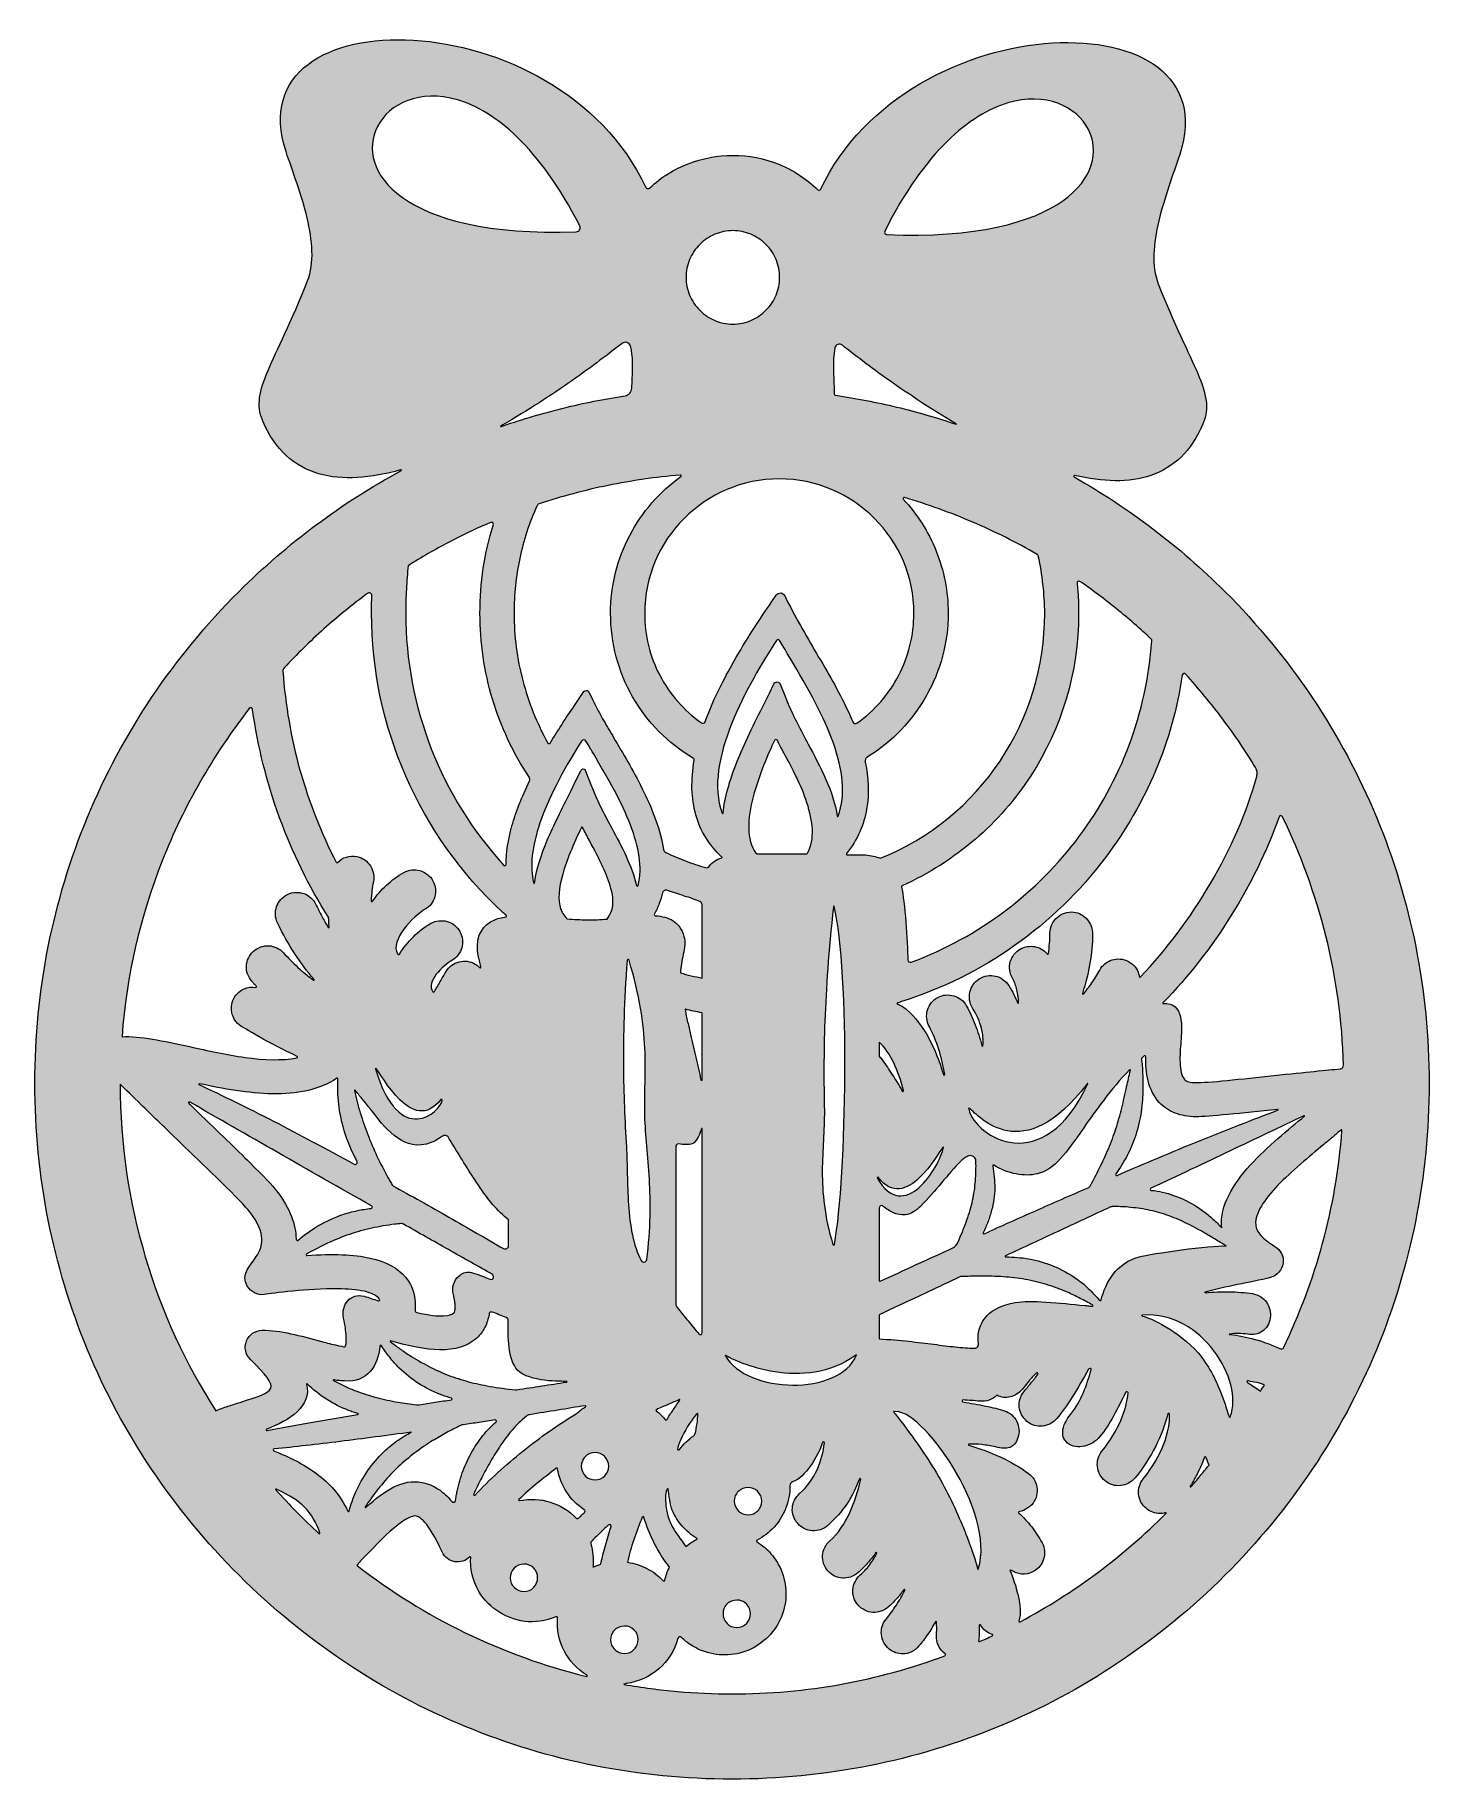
# Model space of a CAD drawing. Header units: inches. Extents: x -5.4 to 2.6, y -17.8 to -7.8.
import ezdxf

# ---------------------------------------------------------------- set-up
doc = ezdxf.new("R2010")
doc.units = ezdxf.units.IN
doc.header["$MEASUREMENT"] = 0
doc.layers.add('_U+0421_U+043B_U+043E_U+0439 1', color=7, linetype='Continuous')

msp = doc.modelspace()

# ---------------------------------------------------------------- hatches: boundary and pattern name
at = {"layer": '_U+0421_U+043B_U+043E_U+0439 1', "true_color": 0xffffff}
h = msp.add_hatch(color=7, dxfattribs=at)
h.dxf.hatch_style = 2
edge = h.paths.add_edge_path()
edge.add_spline(control_points=[(1.445, -10.95), (1.314, -10.82), (1.176, -10.699), (1.031, -10.59), (0.887, -10.48), (0.735, -10.381), (0.578, -10.292), (0.576, -10.291), (0.575, -10.288), (0.576, -10.286), (0.577, -10.284), (0.579, -10.282), (0.582, -10.283), (0.742, -10.321), (0.893, -10.327), (1.02, -10.283), (1.148, -10.239), (1.253, -10.145), (1.32, -9.983), (1.357, -9.897), (1.339, -9.816), (1.289, -9.697), (1.238, -9.578), (1.156, -9.42), (1.062, -9.181), (1.022, -9.079), (1.033, -8.951), (1.065, -8.82), (1.096, -8.688), (1.147, -8.554), (1.185, -8.438), (1.334, -7.985), (0.944, -7.768), (0.453, -7.797), (-0.038, -7.827), (-0.629, -8.104), (-0.88, -8.64), (-0.881, -8.641), (-0.884, -8.643), (-0.887, -8.643), (-0.89, -8.643), (-0.893, -8.643), (-0.895, -8.641), (-0.961, -8.577), (-1.037, -8.528), (-1.12, -8.494), (-1.203, -8.461), (-1.292, -8.443), (-1.384, -8.443), (-1.473, -8.443), (-1.56, -8.46), (-1.64, -8.491), (-1.721, -8.523), (-1.796, -8.569), (-1.861, -8.629), (-1.865, -8.633), (-1.87, -8.635), (-1.875, -8.634), (-1.88, -8.633), (-1.884, -8.629), (-1.887, -8.624), (-2.137, -8.088), (-2.728, -7.81), (-3.22, -7.781), (-3.711, -7.751), (-4.102, -7.968), (-3.953, -8.421), (-3.914, -8.537), (-3.863, -8.671), (-3.832, -8.802), (-3.801, -8.934), (-3.789, -9.062), (-3.829, -9.164), (-3.923, -9.403), (-4.006, -9.56), (-4.056, -9.68), (-4.107, -9.799), (-4.124, -9.88), (-4.088, -9.966), (-4.017, -10.138), (-3.904, -10.233), (-3.766, -10.273), (-3.628, -10.314), (-3.465, -10.299), (-3.294, -10.251), (-3.292, -10.251), (-3.291, -10.251), (-3.29, -10.253), (-3.29, -10.254), (-3.29, -10.255), (-3.292, -10.256), (-3.461, -10.347), (-3.624, -10.451), (-3.779, -10.567), (-3.935, -10.683), (-4.083, -10.811), (-4.223, -10.95), (-4.601, -11.328), (-4.895, -11.768), (-5.094, -12.247), (-5.293, -12.726), (-5.397, -13.244), (-5.397, -13.778), (-5.397, -14.312), (-5.293, -14.831), (-5.094, -15.31), (-4.895, -15.789), (-4.601, -16.229), (-4.223, -16.606), (-3.844, -16.984), (-3.403, -17.277), (-2.923, -17.475), (-2.443, -17.674), (-1.924, -17.778), (-1.389, -17.778), (-0.854, -17.778), (-0.334, -17.674), (0.146, -17.475), (0.626, -17.277), (1.066, -16.984), (1.445, -16.606), (1.823, -16.229), (2.117, -15.789), (2.316, -15.31), (2.515, -14.831), (2.619, -14.312), (2.619, -13.778), (2.619, -13.244), (2.515, -12.726), (2.316, -12.247), (2.117, -11.768), (1.823, -11.328), (1.445, -10.95)], knot_values=[0, 0, 0, 0, 1, 1, 1, 2, 2, 2, 3, 3, 3, 4, 4, 4, 5, 5, 5, 6, 6, 6, 7, 7, 7, 8, 8, 8, 9, 9, 9, 10, 10, 10, 11, 11, 11, 12, 12, 12, 13, 13, 13, 14, 14, 14, 15, 15, 15, 16, 16, 16, 17, 17, 17, 18, 18, 18, 19, 19, 19, 20, 20, 20, 21, 21, 21, 22, 22, 22, 23, 23, 23, 24, 24, 24, 25, 25, 25, 26, 26, 26, 27, 27, 27, 28, 28, 28, 29, 29, 29, 30, 30, 30, 31, 31, 31, 32, 32, 32, 33, 33, 33, 34, 34, 34, 35, 35, 35, 36, 36, 36, 37, 37, 37, 38, 38, 38, 39, 39, 39, 40, 40, 40, 41, 41, 41, 42, 42, 42, 43, 43, 43, 44, 44, 44, 44], degree=3, periodic=1)
edge = h.paths.add_edge_path()
edge.add_spline(control_points=[(1.775, -12.244), (1.881, -12.461), (1.965, -12.691), (2.025, -12.93), (2.085, -13.169), (2.12, -13.417), (2.127, -13.673), (2.127, -13.679), (2.125, -13.684), (2.122, -13.688), (2.118, -13.692), (2.113, -13.695), (2.107, -13.695), (2.069, -13.698), (2.022, -13.703), (1.959, -13.709), (1.897, -13.715), (1.821, -13.723), (1.727, -13.733), (1.636, -13.743), (1.54, -13.753), (1.458, -13.761), (1.376, -13.769), (1.309, -13.774), (1.278, -13.774), (1.262, -13.774), (1.248, -13.773), (1.237, -13.769), (1.226, -13.766), (1.218, -13.761), (1.212, -13.755), (1.195, -13.736), (1.188, -13.7), (1.187, -13.66), (1.185, -13.619), (1.189, -13.574), (1.192, -13.538), (1.195, -13.498), (1.2, -13.441), (1.189, -13.395), (1.178, -13.35), (1.151, -13.315), (1.091, -13.319), (1.09, -13.319), (1.089, -13.318), (1.089, -13.318), (1.088, -13.317), (1.089, -13.316), (1.089, -13.315), (1.237, -13.162), (1.368, -12.994), (1.48, -12.815), (1.592, -12.636), (1.685, -12.446), (1.757, -12.245), (1.759, -12.242), (1.762, -12.239), (1.766, -12.239), (1.769, -12.239), (1.773, -12.241), (1.775, -12.244)], knot_values=[0, 0, 0, 0, 1, 1, 1, 2, 2, 2, 3, 3, 3, 4, 4, 4, 5, 5, 5, 6, 6, 6, 7, 7, 7, 8, 8, 8, 9, 9, 9, 10, 10, 10, 11, 11, 11, 12, 12, 12, 13, 13, 13, 14, 14, 14, 15, 15, 15, 16, 16, 16, 17, 17, 17, 18, 18, 18, 19, 19, 19, 20, 20, 20, 20], degree=3, periodic=1)
edge = h.paths.add_edge_path()
edge.add_spline(control_points=[(0.028, -15.274), (0.029, -15.281), (0.027, -15.288), (0.023, -15.293), (0.019, -15.297), (0.013, -15.3), (0.006, -15.3), (-0.03, -15.3), (-0.066, -15.297), (-0.105, -15.293), (-0.143, -15.289), (-0.184, -15.284), (-0.228, -15.278), (-0.274, -15.272), (-0.322, -15.266), (-0.374, -15.261), (-0.426, -15.255), (-0.482, -15.25), (-0.543, -15.247), (-0.543, -15.247), (-0.543, -15.177), (-0.543, -15.177), (-0.543, -15.177), (-0.543, -15.108), (-0.543, -15.108), (-0.468, -15.073), (-0.391, -15.037), (-0.313, -15.001), (-0.235, -14.964), (-0.155, -14.927), (-0.075, -14.889), (-0.055, -14.888), (-0.036, -14.888), (-0.017, -14.887), (0.003, -14.886), (0.022, -14.886), (0.041, -14.886), (0.085, -14.886), (0.128, -14.887), (0.171, -14.89), (0.213, -14.893), (0.255, -14.898), (0.297, -14.905), (0.339, -14.913), (0.38, -14.923), (0.42, -14.935), (0.461, -14.947), (0.501, -14.962), (0.54, -14.979), (0.564, -14.99), (0.588, -15.001), (0.612, -15.014), (0.636, -15.026), (0.66, -15.039), (0.684, -15.052), (0.687, -15.054), (0.687, -15.056), (0.687, -15.057), (0.686, -15.058), (0.683, -15.059), (0.68, -15.059), (0.673, -15.058), (0.667, -15.058), (0.66, -15.057), (0.653, -15.056), (0.646, -15.056), (0.639, -15.055), (0.567, -15.048), (0.489, -15.04), (0.418, -15.035), (0.348, -15.031), (0.284, -15.031), (0.24, -15.038), (0.161, -15.051), (0.111, -15.08), (0.08, -15.111), (0.048, -15.143), (0.035, -15.178), (0.03, -15.203), (0.027, -15.215), (0.026, -15.227), (0.026, -15.239), (0.025, -15.251), (0.026, -15.263), (0.028, -15.274)], knot_values=[0, 0, 0, 0, 1, 1, 1, 2, 2, 2, 3, 3, 3, 4, 4, 4, 5, 5, 5, 6, 6, 6, 7, 7, 7, 8, 8, 8, 9, 9, 9, 10, 10, 10, 11, 11, 11, 12, 12, 12, 13, 13, 13, 14, 14, 14, 15, 15, 15, 16, 16, 16, 17, 17, 17, 18, 18, 18, 19, 19, 19, 20, 20, 20, 21, 21, 21, 22, 22, 22, 23, 23, 23, 24, 24, 24, 25, 25, 25, 26, 26, 26, 27, 27, 27, 28, 28, 28, 28], degree=3, periodic=1)
edge = h.paths.add_edge_path()
edge.add_spline(control_points=[(-0.806, -12.761), (-0.806, -12.76), (-0.805, -12.759), (-0.804, -12.759), (-0.803, -12.759), (-0.802, -12.759), (-0.802, -12.76), (-0.756, -12.95), (-0.738, -13.338), (-0.74, -13.727), (-0.742, -14.117), (-0.764, -14.508), (-0.8, -14.704), (-0.801, -14.706), (-0.803, -14.707), (-0.805, -14.707), (-0.807, -14.708), (-0.809, -14.706), (-0.809, -14.704), (-0.858, -14.543), (-0.87, -14.407), (-0.87, -14.283), (-0.869, -14.159), (-0.857, -14.048), (-0.858, -13.937), (-0.861, -13.768), (-0.862, -13.604), (-0.855, -13.418), (-0.848, -13.231), (-0.834, -13.022), (-0.806, -12.761)], knot_values=[0, 0, 0, 0, 1, 1, 1, 2, 2, 2, 3, 3, 3, 4, 4, 4, 5, 5, 5, 6, 6, 6, 7, 7, 7, 8, 8, 8, 9, 9, 9, 10, 10, 10, 10], degree=3, periodic=1)
edge = h.paths.add_edge_path()
edge.add_spline(control_points=[(-0.778, -12.242), (-0.779, -12.243), (-0.78, -12.244), (-0.781, -12.244), (-0.783, -12.244), (-0.784, -12.243), (-0.784, -12.241), (-0.794, -12.172), (-0.818, -12.101), (-0.849, -12.031), (-0.88, -11.961), (-0.916, -11.892), (-0.951, -11.828), (-0.972, -11.789), (-0.993, -11.749), (-1.013, -11.709), (-1.033, -11.67), (-1.052, -11.631), (-1.067, -11.593), (-1.067, -11.593), (-1.089, -11.538), (-1.089, -11.538), (-1.089, -11.538), (-1.111, -11.483), (-1.111, -11.483), (-1.115, -11.475), (-1.122, -11.471), (-1.129, -11.47), (-1.137, -11.47), (-1.144, -11.474), (-1.148, -11.481), (-1.148, -11.481), (-1.174, -11.534), (-1.174, -11.534), (-1.174, -11.534), (-1.201, -11.588), (-1.201, -11.588), (-1.263, -11.711), (-1.319, -11.826), (-1.361, -11.932), (-1.403, -12.039), (-1.432, -12.136), (-1.44, -12.224), (-1.44, -12.225), (-1.441, -12.226), (-1.442, -12.226), (-1.444, -12.227), (-1.445, -12.226), (-1.446, -12.224), (-1.501, -12.075), (-1.462, -11.888), (-1.39, -11.708), (-1.318, -11.528), (-1.212, -11.354), (-1.133, -11.232), (-1.131, -11.229), (-1.127, -11.227), (-1.124, -11.227), (-1.12, -11.227), (-1.117, -11.229), (-1.115, -11.233), (-1.115, -11.233), (-1.103, -11.253), (-1.103, -11.253), (-1.103, -11.253), (-1.091, -11.272), (-1.091, -11.272), (-1.08, -11.291), (-1.077, -11.297), (-1.074, -11.303), (-1.07, -11.308), (-1.067, -11.314), (-1.055, -11.334), (-0.952, -11.506), (-0.861, -11.67), (-0.806, -11.823), (-0.752, -11.975), (-0.734, -12.116), (-0.778, -12.242)], knot_values=[0, 0, 0, 0, 1, 1, 1, 2, 2, 2, 3, 3, 3, 4, 4, 4, 5, 5, 5, 6, 6, 6, 7, 7, 7, 8, 8, 8, 9, 9, 9, 10, 10, 10, 11, 11, 11, 12, 12, 12, 13, 13, 13, 14, 14, 14, 15, 15, 15, 16, 16, 16, 17, 17, 17, 18, 18, 18, 19, 19, 19, 20, 20, 20, 21, 21, 21, 22, 22, 22, 23, 23, 23, 24, 24, 24, 25, 25, 25, 26, 26, 26, 26], degree=3, periodic=1)
edge = h.paths.add_edge_path()
edge.add_spline(control_points=[(-0.965, -12.459), (-0.965, -12.459), (-1.104, -12.459), (-1.104, -12.459), (-1.104, -12.459), (-1.243, -12.458), (-1.243, -12.458), (-1.245, -12.458), (-1.246, -12.458), (-1.248, -12.457), (-1.249, -12.457), (-1.25, -12.456), (-1.251, -12.454), (-1.308, -12.379), (-1.3, -12.255), (-1.267, -12.131), (-1.235, -12.006), (-1.18, -11.882), (-1.145, -11.807), (-1.143, -11.804), (-1.14, -11.802), (-1.137, -11.802), (-1.133, -11.802), (-1.13, -11.804), (-1.128, -11.807), (-1.128, -11.807), (-1.121, -11.821), (-1.121, -11.821), (-1.121, -11.821), (-1.114, -11.835), (-1.114, -11.835), (-1.104, -11.853), (-1.101, -11.859), (-1.097, -11.866), (-1.094, -11.873), (-1.09, -11.879), (-1.081, -11.897), (-1.045, -11.962), (-0.991, -12.062), (-0.958, -12.166), (-0.924, -12.269), (-0.91, -12.375), (-0.955, -12.454), (-0.956, -12.456), (-0.958, -12.457), (-0.959, -12.458), (-0.961, -12.459), (-0.963, -12.459), (-0.965, -12.459)], knot_values=[0, 0, 0, 0, 1, 1, 1, 2, 2, 2, 3, 3, 3, 4, 4, 4, 5, 5, 5, 6, 6, 6, 7, 7, 7, 8, 8, 8, 9, 9, 9, 10, 10, 10, 11, 11, 11, 12, 12, 12, 13, 13, 13, 14, 14, 14, 15, 15, 15, 16, 16, 16, 16], degree=3, periodic=1)
edge = h.paths.add_edge_path()
edge.add_spline(control_points=[(-1.392, -16.755), (-1.373, -16.746), (-1.351, -16.747), (-1.332, -16.754), (-1.313, -16.762), (-1.297, -16.777), (-1.289, -16.797), (-1.28, -16.817), (-1.281, -16.838), (-1.288, -16.857), (-1.296, -16.875), (-1.31, -16.891), (-1.33, -16.9), (-1.351, -16.908), (-1.372, -16.908), (-1.391, -16.901), (-1.41, -16.893), (-1.425, -16.878), (-1.434, -16.858), (-1.443, -16.838), (-1.442, -16.817), (-1.435, -16.798), (-1.427, -16.779), (-1.413, -16.763), (-1.392, -16.755)], knot_values=[0, 0, 0, 0, 1, 1, 1, 2, 2, 2, 3, 3, 3, 4, 4, 4, 5, 5, 5, 6, 6, 6, 7, 7, 7, 8, 8, 8, 8], degree=3, periodic=1)
edge = h.paths.add_edge_path()
edge.add_spline(control_points=[(-1.369, -16.211), (-1.378, -16.191), (-1.378, -16.169), (-1.37, -16.15), (-1.362, -16.132), (-1.348, -16.116), (-1.327, -16.107), (-1.307, -16.099), (-1.286, -16.099), (-1.267, -16.107), (-1.248, -16.114), (-1.233, -16.129), (-1.224, -16.149), (-1.215, -16.169), (-1.216, -16.19), (-1.223, -16.209), (-1.231, -16.228), (-1.246, -16.244), (-1.266, -16.252), (-1.286, -16.261), (-1.307, -16.26), (-1.326, -16.253), (-1.345, -16.245), (-1.361, -16.231), (-1.369, -16.211)], knot_values=[0, 0, 0, 0, 1, 1, 1, 2, 2, 2, 3, 3, 3, 4, 4, 4, 5, 5, 5, 6, 6, 6, 7, 7, 7, 8, 8, 8, 8], degree=3, periodic=1)
edge = h.paths.add_edge_path()
edge.add_spline(control_points=[(-1.427, -15.344), (-1.428, -15.343), (-1.428, -15.342), (-1.428, -15.342), (-1.427, -15.341), (-1.426, -15.341), (-1.425, -15.342), (-1.397, -15.36), (-1.284, -15.414), (-1.142, -15.437), (-0.999, -15.459), (-0.826, -15.45), (-0.677, -15.34), (-0.675, -15.339), (-0.674, -15.338), (-0.674, -15.339), (-0.674, -15.339), (-0.674, -15.34), (-0.675, -15.342), (-0.721, -15.458), (-0.879, -15.514), (-1.04, -15.513), (-1.201, -15.511), (-1.366, -15.454), (-1.427, -15.344)], knot_values=[0, 0, 0, 0, 1, 1, 1, 2, 2, 2, 3, 3, 3, 4, 4, 4, 5, 5, 5, 6, 6, 6, 7, 7, 7, 8, 8, 8, 8], degree=3, periodic=1)
edge = h.paths.add_edge_path()
edge.add_spline(control_points=[(-0.725, -12.465), (-0.728, -12.466), (-0.73, -12.464), (-0.731, -12.463), (-0.732, -12.461), (-0.731, -12.458), (-0.73, -12.457), (-0.666, -12.376), (-0.63, -12.29), (-0.615, -12.202), (-0.599, -12.113), (-0.604, -12.022), (-0.623, -11.931), (-0.624, -11.925), (-0.623, -11.919), (-0.621, -11.914), (-0.619, -11.909), (-0.615, -11.905), (-0.611, -11.902), (-0.467, -11.814), (-0.351, -11.692), (-0.271, -11.549), (-0.191, -11.407), (-0.146, -11.244), (-0.146, -11.076), (-0.146, -10.949), (-0.171, -10.829), (-0.215, -10.718), (-0.26, -10.607), (-0.324, -10.506), (-0.404, -10.42), (-0.406, -10.418), (-0.406, -10.415), (-0.405, -10.413), (-0.403, -10.411), (-0.401, -10.409), (-0.398, -10.41), (-0.263, -10.45), (-0.132, -10.497), (-0.005, -10.552), (0.123, -10.606), (0.246, -10.668), (0.365, -10.737), (0.367, -10.738), (0.369, -10.739), (0.37, -10.741), (0.371, -10.743), (0.372, -10.744), (0.372, -10.746), (0.384, -10.801), (0.393, -10.855), (0.399, -10.91), (0.405, -10.965), (0.409, -11.02), (0.409, -11.076), (0.409, -11.384), (0.316, -11.678), (0.152, -11.925), (-0.013, -12.171), (-0.249, -12.37), (-0.537, -12.484), (-0.562, -12.474), (-0.59, -12.468), (-0.621, -12.465), (-0.652, -12.463), (-0.687, -12.463), (-0.725, -12.465)], knot_values=[0, 0, 0, 0, 1, 1, 1, 2, 2, 2, 3, 3, 3, 4, 4, 4, 5, 5, 5, 6, 6, 6, 7, 7, 7, 8, 8, 8, 9, 9, 9, 10, 10, 10, 11, 11, 11, 12, 12, 12, 13, 13, 13, 14, 14, 14, 15, 15, 15, 16, 16, 16, 17, 17, 17, 18, 18, 18, 19, 19, 19, 20, 20, 20, 21, 21, 21, 22, 22, 22, 22], degree=3, periodic=1)
edge = h.paths.add_edge_path()
edge.add_spline(control_points=[(-0.402, -13.819), (-0.401, -13.821), (-0.403, -13.823), (-0.404, -13.824), (-0.406, -13.825), (-0.409, -13.824), (-0.41, -13.822), (-0.428, -13.791), (-0.447, -13.76), (-0.466, -13.73), (-0.486, -13.7), (-0.505, -13.671), (-0.525, -13.643), (-0.528, -13.64), (-0.53, -13.636), (-0.534, -13.632), (-0.537, -13.629), (-0.54, -13.626), (-0.543, -13.622), (-0.543, -13.622), (-0.543, -13.581), (-0.543, -13.581), (-0.543, -13.581), (-0.543, -13.541), (-0.543, -13.541), (-0.511, -13.57), (-0.483, -13.611), (-0.459, -13.66), (-0.436, -13.708), (-0.417, -13.763), (-0.402, -13.819)], knot_values=[0, 0, 0, 0, 1, 1, 1, 2, 2, 2, 3, 3, 3, 4, 4, 4, 5, 5, 5, 6, 6, 6, 7, 7, 7, 8, 8, 8, 9, 9, 9, 10, 10, 10, 10], degree=3, periodic=1)
edge = h.paths.add_edge_path()
edge.add_spline(control_points=[(-0.175, -14.144), (-0.174, -14.143), (-0.173, -14.142), (-0.173, -14.143), (-0.172, -14.143), (-0.172, -14.144), (-0.173, -14.146), (-0.185, -14.203), (-0.242, -14.315), (-0.315, -14.378), (-0.388, -14.441), (-0.477, -14.457), (-0.554, -14.322), (-0.555, -14.321), (-0.554, -14.32), (-0.553, -14.319), (-0.551, -14.318), (-0.55, -14.317), (-0.549, -14.318), (-0.468, -14.423), (-0.382, -14.388), (-0.312, -14.322), (-0.243, -14.256), (-0.19, -14.16), (-0.175, -14.144)], knot_values=[0, 0, 0, 0, 1, 1, 1, 2, 2, 2, 3, 3, 3, 4, 4, 4, 5, 5, 5, 6, 6, 6, 7, 7, 7, 8, 8, 8, 8], degree=3, periodic=1)
edge = h.paths.add_edge_path()
edge.add_spline(control_points=[(1.068, -13.888), (1.093, -13.915), (1.123, -13.935), (1.159, -13.949), (1.194, -13.963), (1.234, -13.97), (1.278, -13.97), (1.315, -13.97), (1.381, -13.965), (1.464, -13.957), (1.546, -13.949), (1.645, -13.939), (1.747, -13.928), (1.75, -13.927), (1.752, -13.928), (1.752, -13.929), (1.753, -13.93), (1.751, -13.932), (1.748, -13.933), (1.605, -13.986), (1.454, -14.046), (1.299, -14.108), (1.144, -14.171), (0.985, -14.238), (0.825, -14.307), (0.822, -14.308), (0.819, -14.307), (0.818, -14.305), (0.816, -14.303), (0.816, -14.3), (0.818, -14.298), (0.842, -14.264), (0.864, -14.229), (0.884, -14.192), (0.903, -14.155), (0.919, -14.116), (0.932, -14.076), (0.947, -14.032), (0.957, -13.987), (0.964, -13.941), (0.97, -13.896), (0.973, -13.851), (0.974, -13.807), (0.974, -13.778), (0.974, -13.749), (0.972, -13.72), (0.971, -13.692), (0.969, -13.663), (0.965, -13.634), (0.968, -13.632), (0.97, -13.63), (0.973, -13.627), (0.975, -13.625), (0.978, -13.623), (0.981, -13.62), (0.983, -13.619), (0.985, -13.619), (0.987, -13.62), (0.989, -13.62), (0.99, -13.622), (0.99, -13.625), (0.99, -13.671), (0.992, -13.719), (1.004, -13.764), (1.015, -13.809), (1.035, -13.852), (1.068, -13.888)], knot_values=[0, 0, 0, 0, 1, 1, 1, 2, 2, 2, 3, 3, 3, 4, 4, 4, 5, 5, 5, 6, 6, 6, 7, 7, 7, 8, 8, 8, 9, 9, 9, 10, 10, 10, 11, 11, 11, 12, 12, 12, 13, 13, 13, 14, 14, 14, 15, 15, 15, 16, 16, 16, 17, 17, 17, 18, 18, 18, 19, 19, 19, 20, 20, 20, 21, 21, 21, 22, 22, 22, 22], degree=3, periodic=1)
edge = h.paths.add_edge_path()
edge.add_spline(control_points=[(0.88, -13.796), (0.871, -13.838), (0.862, -13.879), (0.852, -13.92), (0.842, -13.96), (0.831, -14), (0.818, -14.039), (0.806, -14.078), (0.791, -14.116), (0.775, -14.154), (0.759, -14.192), (0.742, -14.23), (0.723, -14.267), (0.715, -14.284), (0.706, -14.3), (0.698, -14.317), (0.689, -14.333), (0.681, -14.349), (0.672, -14.366), (0.671, -14.369), (0.669, -14.371), (0.667, -14.373), (0.665, -14.375), (0.662, -14.377), (0.659, -14.378), (0.559, -14.421), (0.458, -14.465), (0.358, -14.51), (0.258, -14.554), (0.159, -14.598), (0.061, -14.643), (0.059, -14.644), (0.057, -14.643), (0.056, -14.642), (0.055, -14.641), (0.054, -14.639), (0.055, -14.637), (0.065, -14.616), (0.075, -14.595), (0.083, -14.573), (0.091, -14.552), (0.098, -14.529), (0.104, -14.507), (0.115, -14.465), (0.121, -14.423), (0.122, -14.38), (0.122, -14.337), (0.118, -14.294), (0.11, -14.253), (0.11, -14.251), (0.11, -14.25), (0.111, -14.249), (0.113, -14.248), (0.114, -14.248), (0.116, -14.249), (0.158, -14.274), (0.202, -14.291), (0.245, -14.299), (0.288, -14.307), (0.33, -14.307), (0.368, -14.298), (0.416, -14.287), (0.458, -14.256), (0.5, -14.21), (0.542, -14.165), (0.584, -14.105), (0.633, -14.034), (0.667, -13.984), (0.706, -13.929), (0.75, -13.872), (0.794, -13.815), (0.842, -13.756), (0.897, -13.7), (0.898, -13.699), (0.899, -13.699), (0.9, -13.7), (0.901, -13.701), (0.902, -13.702), (0.902, -13.703), (0.898, -13.719), (0.894, -13.734), (0.891, -13.75), (0.887, -13.765), (0.884, -13.78), (0.88, -13.796)], knot_values=[0, 0, 0, 0, 1, 1, 1, 2, 2, 2, 3, 3, 3, 4, 4, 4, 5, 5, 5, 6, 6, 6, 7, 7, 7, 8, 8, 8, 9, 9, 9, 10, 10, 10, 11, 11, 11, 12, 12, 12, 13, 13, 13, 14, 14, 14, 15, 15, 15, 16, 16, 16, 17, 17, 17, 18, 18, 18, 19, 19, 19, 20, 20, 20, 21, 21, 21, 22, 22, 22, 23, 23, 23, 24, 24, 24, 25, 25, 25, 26, 26, 26, 27, 27, 27, 28, 28, 28, 28], degree=3, periodic=1)
edge = h.paths.add_edge_path()
edge.add_spline(control_points=[(-0.028, -13.926), (-0.029, -13.923), (-0.029, -13.922), (-0.028, -13.921), (-0.027, -13.92), (-0.026, -13.921), (-0.024, -13.922), (0.004, -13.944), (0.08, -14.03), (0.196, -14.051), (0.311, -14.071), (0.466, -14.025), (0.654, -13.781), (0.655, -13.78), (0.655, -13.779), (0.656, -13.779), (0.656, -13.779), (0.656, -13.78), (0.656, -13.781), (0.531, -14.054), (0.369, -14.131), (0.234, -14.12), (0.099, -14.108), (-0.009, -14.008), (-0.028, -13.926)], knot_values=[0, 0, 0, 0, 1, 1, 1, 2, 2, 2, 3, 3, 3, 4, 4, 4, 5, 5, 5, 6, 6, 6, 7, 7, 7, 8, 8, 8, 8], degree=3, periodic=1)
edge = h.paths.add_edge_path()
edge.add_spline(control_points=[(-0.027, -14.195), (-0.017, -14.192), (-0.007, -14.194), (0, -14.199), (0.008, -14.204), (0.013, -14.213), (0.013, -14.223), (0.013, -14.228), (0.013, -14.232), (0.013, -14.237), (0.014, -14.242), (0.014, -14.247), (0.014, -14.252), (0.014, -14.291), (0.012, -14.329), (0.008, -14.366), (0.004, -14.404), (-0.003, -14.441), (-0.012, -14.478), (-0.022, -14.515), (-0.034, -14.553), (-0.048, -14.591), (-0.062, -14.628), (-0.078, -14.666), (-0.096, -14.703), (-0.099, -14.707), (-0.102, -14.71), (-0.105, -14.713), (-0.109, -14.716), (-0.112, -14.719), (-0.115, -14.722), (-0.188, -14.755), (-0.259, -14.788), (-0.33, -14.82), (-0.4, -14.853), (-0.469, -14.885), (-0.537, -14.916), (-0.538, -14.917), (-0.54, -14.916), (-0.541, -14.916), (-0.542, -14.915), (-0.543, -14.913), (-0.543, -14.912), (-0.543, -14.912), (-0.543, -14.703), (-0.543, -14.703), (-0.543, -14.703), (-0.543, -14.495), (-0.543, -14.495), (-0.543, -14.489), (-0.54, -14.485), (-0.535, -14.482), (-0.531, -14.48), (-0.525, -14.481), (-0.521, -14.484), (-0.502, -14.5), (-0.482, -14.513), (-0.461, -14.523), (-0.439, -14.532), (-0.416, -14.536), (-0.392, -14.534), (-0.374, -14.532), (-0.359, -14.526), (-0.345, -14.517), (-0.331, -14.509), (-0.319, -14.497), (-0.306, -14.485), (-0.26, -14.44), (-0.222, -14.395), (-0.184, -14.35), (-0.147, -14.305), (-0.111, -14.262), (-0.07, -14.222), (-0.064, -14.216), (-0.057, -14.21), (-0.05, -14.206), (-0.043, -14.202), (-0.035, -14.198), (-0.027, -14.195)], knot_values=[0, 0, 0, 0, 1, 1, 1, 2, 2, 2, 3, 3, 3, 4, 4, 4, 5, 5, 5, 6, 6, 6, 7, 7, 7, 8, 8, 8, 9, 9, 9, 10, 10, 10, 11, 11, 11, 12, 12, 12, 13, 13, 13, 14, 14, 14, 15, 15, 15, 16, 16, 16, 17, 17, 17, 18, 18, 18, 19, 19, 19, 20, 20, 20, 21, 21, 21, 22, 22, 22, 23, 23, 23, 24, 24, 24, 25, 25, 25, 26, 26, 26, 26], degree=3, periodic=1)
edge = h.paths.add_edge_path()
edge.add_spline(control_points=[(0.733, -15.023), (0.732, -15.025), (0.73, -15.027), (0.728, -15.027), (0.726, -15.027), (0.724, -15.027), (0.723, -15.025), (0.703, -15.001), (0.682, -14.978), (0.659, -14.957), (0.637, -14.935), (0.612, -14.915), (0.586, -14.897), (0.547, -14.87), (0.504, -14.847), (0.459, -14.828), (0.413, -14.81), (0.366, -14.796), (0.318, -14.787), (0.296, -14.783), (0.274, -14.78), (0.252, -14.779), (0.23, -14.777), (0.208, -14.776), (0.186, -14.776), (0.184, -14.776), (0.183, -14.775), (0.182, -14.773), (0.182, -14.772), (0.182, -14.77), (0.184, -14.769), (0.284, -14.723), (0.385, -14.676), (0.486, -14.629), (0.587, -14.582), (0.688, -14.535), (0.788, -14.488), (0.79, -14.488), (0.792, -14.487), (0.794, -14.487), (0.795, -14.486), (0.797, -14.486), (0.799, -14.486), (0.814, -14.486), (0.829, -14.486), (0.844, -14.487), (0.859, -14.487), (0.874, -14.488), (0.888, -14.49), (0.927, -14.493), (0.965, -14.498), (1.002, -14.505), (1.039, -14.513), (1.075, -14.523), (1.111, -14.535), (1.147, -14.548), (1.182, -14.562), (1.217, -14.579), (1.252, -14.595), (1.286, -14.614), (1.321, -14.634), (1.343, -14.646), (1.364, -14.659), (1.386, -14.672), (1.408, -14.686), (1.43, -14.699), (1.453, -14.713), (1.409, -14.71), (1.301, -14.721), (1.196, -14.735), (1.09, -14.749), (0.987, -14.766), (0.952, -14.775), (0.886, -14.793), (0.838, -14.83), (0.803, -14.875), (0.768, -14.92), (0.746, -14.974), (0.733, -15.023)], knot_values=[0, 0, 0, 0, 1, 1, 1, 2, 2, 2, 3, 3, 3, 4, 4, 4, 5, 5, 5, 6, 6, 6, 7, 7, 7, 8, 8, 8, 9, 9, 9, 10, 10, 10, 11, 11, 11, 12, 12, 12, 13, 13, 13, 14, 14, 14, 15, 15, 15, 16, 16, 16, 17, 17, 17, 18, 18, 18, 19, 19, 19, 20, 20, 20, 21, 21, 21, 22, 22, 22, 23, 23, 23, 24, 24, 24, 25, 25, 25, 26, 26, 26, 26], degree=3, periodic=1)
edge = h.paths.add_edge_path()
edge.add_spline(control_points=[(1.426, -14.606), (1.426, -14.606), (1.427, -14.606), (1.427, -14.607), (1.427, -14.607), (1.427, -14.608), (1.427, -14.608), (1.419, -14.599), (1.411, -14.591), (1.402, -14.582), (1.394, -14.574), (1.385, -14.566), (1.376, -14.558), (1.344, -14.528), (1.309, -14.502), (1.271, -14.479), (1.233, -14.456), (1.193, -14.437), (1.15, -14.422), (1.13, -14.414), (1.109, -14.408), (1.087, -14.404), (1.066, -14.399), (1.044, -14.395), (1.022, -14.393), (1.019, -14.393), (1.016, -14.39), (1.016, -14.388), (1.015, -14.385), (1.017, -14.382), (1.02, -14.38), (1.175, -14.308), (1.328, -14.236), (1.475, -14.166), (1.623, -14.096), (1.765, -14.029), (1.899, -13.964), (1.901, -13.963), (1.902, -13.964), (1.902, -13.965), (1.903, -13.965), (1.903, -13.967), (1.902, -13.967), (1.813, -14.041), (1.689, -14.139), (1.59, -14.249), (1.491, -14.359), (1.416, -14.482), (1.426, -14.606)], knot_values=[0, 0, 0, 0, 1, 1, 1, 2, 2, 2, 3, 3, 3, 4, 4, 4, 5, 5, 5, 6, 6, 6, 7, 7, 7, 8, 8, 8, 9, 9, 9, 10, 10, 10, 11, 11, 11, 12, 12, 12, 13, 13, 13, 14, 14, 14, 15, 15, 15, 16, 16, 16, 16], degree=3, periodic=1)
edge = h.paths.add_edge_path()
edge.add_spline(control_points=[(1.219, -11.425), (1.294, -11.508), (1.365, -11.594), (1.433, -11.684), (1.5, -11.774), (1.563, -11.867), (1.621, -11.963), (1.625, -11.971), (1.628, -11.979), (1.63, -11.987), (1.631, -11.996), (1.63, -12.005), (1.628, -12.013), (1.572, -12.22), (1.479, -12.431), (1.362, -12.629), (1.246, -12.827), (1.107, -13.012), (0.96, -13.166), (0.959, -13.167), (0.958, -13.168), (0.956, -13.167), (0.955, -13.167), (0.954, -13.167), (0.954, -13.165), (0.951, -13.147), (0.943, -13.13), (0.933, -13.114), (0.922, -13.099), (0.908, -13.086), (0.89, -13.077), (0.86, -13.061), (0.827, -13.059), (0.797, -13.068), (0.767, -13.077), (0.74, -13.098), (0.725, -13.127), (0.711, -13.153), (0.696, -13.178), (0.68, -13.201), (0.664, -13.223), (0.648, -13.245), (0.631, -13.264), (0.63, -13.266), (0.629, -13.266), (0.628, -13.265), (0.626, -13.264), (0.626, -13.263), (0.626, -13.261), (0.645, -13.202), (0.659, -13.144), (0.669, -13.087), (0.679, -13.03), (0.684, -12.974), (0.684, -12.921), (0.685, -12.889), (0.673, -12.859), (0.654, -12.836), (0.635, -12.813), (0.607, -12.797), (0.576, -12.793), (0.539, -12.789), (0.505, -12.802), (0.48, -12.824), (0.455, -12.847), (0.439, -12.879), (0.439, -12.915), (0.439, -12.934), (0.438, -12.954), (0.437, -12.973), (0.435, -12.993), (0.433, -13.012), (0.43, -13.032), (0.43, -13.034), (0.429, -13.035), (0.428, -13.035), (0.426, -13.036), (0.424, -13.035), (0.423, -13.034), (0.404, -13.012), (0.379, -12.997), (0.351, -12.992), (0.324, -12.987), (0.294, -12.991), (0.268, -13.006), (0.239, -13.023), (0.219, -13.05), (0.211, -13.08), (0.203, -13.111), (0.206, -13.144), (0.223, -13.174), (0.235, -13.194), (0.244, -13.217), (0.249, -13.241), (0.255, -13.265), (0.258, -13.291), (0.259, -13.316), (0.259, -13.317), (0.258, -13.318), (0.257, -13.318), (0.257, -13.319), (0.255, -13.318), (0.255, -13.317), (0.248, -13.3), (0.24, -13.284), (0.232, -13.267), (0.223, -13.25), (0.213, -13.233), (0.202, -13.216), (0.184, -13.187), (0.156, -13.168), (0.126, -13.161), (0.095, -13.154), (0.062, -13.159), (0.033, -13.177), (0.004, -13.195), (-0.014, -13.223), (-0.021, -13.253), (-0.028, -13.284), (-0.024, -13.317), (-0.006, -13.345), (0.02, -13.386), (0.036, -13.425), (0.045, -13.46), (0.054, -13.496), (0.056, -13.53), (0.054, -13.562), (0.054, -13.564), (0.053, -13.565), (0.052, -13.565), (0.05, -13.564), (0.049, -13.563), (0.048, -13.56), (0.037, -13.519), (0.024, -13.48), (0.01, -13.442), (-0.005, -13.404), (-0.021, -13.367), (-0.04, -13.334), (-0.056, -13.304), (-0.083, -13.284), (-0.113, -13.275), (-0.143, -13.266), (-0.176, -13.268), (-0.206, -13.284), (-0.235, -13.3), (-0.256, -13.327), (-0.265, -13.357), (-0.274, -13.387), (-0.271, -13.421), (-0.255, -13.45), (-0.233, -13.491), (-0.215, -13.536), (-0.2, -13.583), (-0.185, -13.63), (-0.174, -13.679), (-0.166, -13.726), (-0.165, -13.728), (-0.167, -13.73), (-0.169, -13.731), (-0.17, -13.731), (-0.173, -13.73), (-0.173, -13.728), (-0.195, -13.654), (-0.223, -13.582), (-0.258, -13.518), (-0.293, -13.453), (-0.336, -13.396), (-0.385, -13.353), (-0.391, -13.348), (-0.4, -13.342), (-0.409, -13.336), (-0.419, -13.331), (-0.429, -13.325), (-0.437, -13.322), (-0.438, -13.321), (-0.439, -13.32), (-0.439, -13.319), (-0.439, -13.318), (-0.438, -13.317), (-0.437, -13.316), (-0.434, -13.315), (-0.432, -13.314), (-0.428, -13.313), (-0.425, -13.312), (-0.42, -13.31), (-0.414, -13.308), (-0.183, -13.236), (0.037, -13.126), (0.236, -12.986), (0.434, -12.846), (0.612, -12.675), (0.758, -12.48), (0.876, -12.324), (0.972, -12.156), (1.046, -11.981), (1.12, -11.805), (1.172, -11.62), (1.2, -11.431), (1.201, -11.426), (1.204, -11.423), (1.208, -11.422), (1.212, -11.421), (1.216, -11.422), (1.219, -11.425)], knot_values=[0, 0, 0, 0, 1, 1, 1, 2, 2, 2, 3, 3, 3, 4, 4, 4, 5, 5, 5, 6, 6, 6, 7, 7, 7, 8, 8, 8, 9, 9, 9, 10, 10, 10, 11, 11, 11, 12, 12, 12, 13, 13, 13, 14, 14, 14, 15, 15, 15, 16, 16, 16, 17, 17, 17, 18, 18, 18, 19, 19, 19, 20, 20, 20, 21, 21, 21, 22, 22, 22, 23, 23, 23, 24, 24, 24, 25, 25, 25, 26, 26, 26, 27, 27, 27, 28, 28, 28, 29, 29, 29, 30, 30, 30, 31, 31, 31, 32, 32, 32, 33, 33, 33, 34, 34, 34, 35, 35, 35, 36, 36, 36, 37, 37, 37, 38, 38, 38, 39, 39, 39, 40, 40, 40, 41, 41, 41, 42, 42, 42, 43, 43, 43, 44, 44, 44, 45, 45, 45, 46, 46, 46, 47, 47, 47, 48, 48, 48, 49, 49, 49, 50, 50, 50, 51, 51, 51, 52, 52, 52, 53, 53, 53, 54, 54, 54, 55, 55, 55, 56, 56, 56, 57, 57, 57, 58, 58, 58, 59, 59, 59, 60, 60, 60, 61, 61, 61, 62, 62, 62, 63, 63, 63, 64, 64, 64, 65, 65, 65, 66, 66, 66, 67, 67, 67, 68, 68, 68, 68], degree=3, periodic=1)
edge = h.paths.add_edge_path()
edge.add_spline(control_points=[(0.595, -10.901), (0.595, -10.897), (0.597, -10.894), (0.6, -10.892), (0.603, -10.89), (0.607, -10.89), (0.611, -10.892), (0.683, -10.942), (0.754, -10.995), (0.823, -11.051), (0.891, -11.106), (0.957, -11.164), (1.022, -11.224), (1.023, -11.226), (1.024, -11.227), (1.025, -11.229), (1.025, -11.231), (1.026, -11.232), (1.025, -11.234), (0.995, -11.652), (0.846, -12.04), (0.606, -12.361), (0.366, -12.681), (0.036, -12.934), (-0.358, -13.082), (-0.363, -13.083), (-0.368, -13.082), (-0.371, -13.08), (-0.375, -13.077), (-0.378, -13.073), (-0.378, -13.068), (-0.379, -13.015), (-0.383, -12.931), (-0.389, -12.85), (-0.396, -12.769), (-0.405, -12.691), (-0.414, -12.649), (-0.415, -12.647), (-0.414, -12.646), (-0.414, -12.645), (-0.413, -12.644), (-0.412, -12.643), (-0.411, -12.642), (-0.102, -12.503), (0.152, -12.282), (0.329, -12.01), (0.505, -11.738), (0.604, -11.416), (0.604, -11.076), (0.604, -11.047), (0.604, -11.017), (0.602, -10.988), (0.601, -10.959), (0.598, -10.93), (0.595, -10.901)], knot_values=[0, 0, 0, 0, 1, 1, 1, 2, 2, 2, 3, 3, 3, 4, 4, 4, 5, 5, 5, 6, 6, 6, 7, 7, 7, 8, 8, 8, 9, 9, 9, 10, 10, 10, 11, 11, 11, 12, 12, 12, 13, 13, 13, 14, 14, 14, 15, 15, 15, 16, 16, 16, 17, 17, 17, 18, 18, 18, 18], degree=3, periodic=1)
edge = h.paths.add_edge_path()
edge.add_spline(control_points=[(0.66, -8.294), (0.723, -8.418), (0.69, -8.579), (0.514, -8.704), (0.337, -8.829), (0.015, -8.919), (-0.5, -8.899), (-0.505, -8.898), (-0.508, -8.896), (-0.511, -8.892), (-0.513, -8.889), (-0.513, -8.884), (-0.511, -8.88), (-0.28, -8.42), (-0.021, -8.207), (0.197, -8.142), (0.414, -8.077), (0.591, -8.161), (0.66, -8.294)], knot_values=[0, 0, 0, 0, 1, 1, 1, 2, 2, 2, 3, 3, 3, 4, 4, 4, 5, 5, 5, 6, 6, 6, 6], degree=3, periodic=1)
edge = h.paths.add_edge_path()
edge.add_spline(control_points=[(-0.798, -9.55), (-0.796, -9.54), (-0.789, -9.533), (-0.781, -9.53), (-0.772, -9.527), (-0.762, -9.528), (-0.754, -9.535), (-0.688, -9.587), (-0.595, -9.659), (-0.484, -9.738), (-0.373, -9.816), (-0.244, -9.902), (-0.107, -9.982), (-0.104, -9.984), (-0.101, -9.986), (-0.1, -9.988), (-0.098, -9.989), (-0.098, -9.99), (-0.1, -9.989), (-0.212, -9.951), (-0.326, -9.918), (-0.442, -9.89), (-0.558, -9.863), (-0.675, -9.84), (-0.793, -9.822), (-0.795, -9.822), (-0.797, -9.821), (-0.799, -9.82), (-0.8, -9.818), (-0.801, -9.816), (-0.801, -9.814), (-0.801, -9.782), (-0.804, -9.735), (-0.805, -9.686), (-0.806, -9.637), (-0.805, -9.587), (-0.798, -9.55)], knot_values=[0, 0, 0, 0, 1, 1, 1, 2, 2, 2, 3, 3, 3, 4, 4, 4, 5, 5, 5, 6, 6, 6, 7, 7, 7, 8, 8, 8, 9, 9, 9, 10, 10, 10, 11, 11, 11, 12, 12, 12, 12], degree=3, periodic=1)
edge = h.paths.add_edge_path()
edge.add_spline(control_points=[(-1.574, -8.955), (-1.549, -8.93), (-1.519, -8.91), (-1.487, -8.897), (-1.455, -8.883), (-1.42, -8.876), (-1.384, -8.876), (-1.348, -8.876), (-1.313, -8.883), (-1.281, -8.897), (-1.249, -8.91), (-1.219, -8.93), (-1.194, -8.955), (-1.168, -8.98), (-1.148, -9.009), (-1.135, -9.042), (-1.122, -9.074), (-1.115, -9.109), (-1.115, -9.145), (-1.115, -9.181), (-1.122, -9.215), (-1.135, -9.247), (-1.148, -9.279), (-1.168, -9.309), (-1.194, -9.334), (-1.219, -9.359), (-1.249, -9.379), (-1.281, -9.393), (-1.313, -9.406), (-1.348, -9.413), (-1.384, -9.413), (-1.42, -9.413), (-1.455, -9.406), (-1.487, -9.393), (-1.519, -9.379), (-1.549, -9.359), (-1.574, -9.334), (-1.599, -9.309), (-1.619, -9.279), (-1.633, -9.247), (-1.646, -9.215), (-1.653, -9.18), (-1.653, -9.145), (-1.653, -9.109), (-1.646, -9.074), (-1.633, -9.042), (-1.619, -9.01), (-1.599, -8.98), (-1.574, -8.955)], knot_values=[0, 0, 0, 0, 1, 1, 1, 2, 2, 2, 3, 3, 3, 4, 4, 4, 5, 5, 5, 6, 6, 6, 7, 7, 7, 8, 8, 8, 9, 9, 9, 10, 10, 10, 11, 11, 11, 12, 12, 12, 13, 13, 13, 14, 14, 14, 15, 15, 15, 16, 16, 16, 16], degree=3, periodic=1)
edge = h.paths.add_edge_path()
edge.add_spline(control_points=[(-1.117, -10.303), (-0.904, -10.303), (-0.71, -10.39), (-0.57, -10.53), (-0.429, -10.67), (-0.343, -10.863), (-0.343, -11.076), (-0.343, -11.202), (-0.374, -11.324), (-0.43, -11.432), (-0.487, -11.541), (-0.569, -11.636), (-0.671, -11.707), (-0.675, -11.71), (-0.68, -11.711), (-0.685, -11.71), (-0.689, -11.708), (-0.693, -11.705), (-0.695, -11.7), (-0.744, -11.581), (-0.805, -11.473), (-0.867, -11.367), (-0.93, -11.26), (-0.994, -11.155), (-1.051, -11.043), (-1.051, -11.043), (-1.069, -11.009), (-1.069, -11.009), (-1.069, -11.009), (-1.086, -10.975), (-1.086, -10.975), (-1.091, -10.965), (-1.1, -10.96), (-1.109, -10.959), (-1.119, -10.958), (-1.129, -10.962), (-1.135, -10.971), (-1.135, -10.971), (-1.156, -11.003), (-1.156, -11.003), (-1.156, -11.003), (-1.178, -11.034), (-1.178, -11.034), (-1.265, -11.162), (-1.339, -11.28), (-1.4, -11.391), (-1.461, -11.502), (-1.509, -11.604), (-1.544, -11.7), (-1.546, -11.704), (-1.549, -11.707), (-1.553, -11.708), (-1.556, -11.709), (-1.56, -11.708), (-1.564, -11.706), (-1.666, -11.634), (-1.748, -11.54), (-1.804, -11.432), (-1.861, -11.324), (-1.891, -11.202), (-1.891, -11.076), (-1.891, -10.863), (-1.805, -10.67), (-1.664, -10.53), (-1.524, -10.39), (-1.331, -10.303), (-1.117, -10.303)], knot_values=[0, 0, 0, 0, 1, 1, 1, 2, 2, 2, 3, 3, 3, 4, 4, 4, 5, 5, 5, 6, 6, 6, 7, 7, 7, 8, 8, 8, 9, 9, 9, 10, 10, 10, 11, 11, 11, 12, 12, 12, 13, 13, 13, 14, 14, 14, 15, 15, 15, 16, 16, 16, 17, 17, 17, 18, 18, 18, 19, 19, 19, 20, 20, 20, 21, 21, 21, 22, 22, 22, 22], degree=3, periodic=1)
edge = h.paths.add_edge_path()
edge.add_spline(control_points=[(-1.687, -10.281), (-1.684, -10.281), (-1.682, -10.282), (-1.681, -10.284), (-1.68, -10.286), (-1.681, -10.288), (-1.683, -10.29), (-1.805, -10.378), (-1.907, -10.493), (-1.977, -10.628), (-2.047, -10.762), (-2.087, -10.914), (-2.087, -11.076), (-2.087, -11.247), (-2.042, -11.412), (-1.96, -11.556), (-1.877, -11.7), (-1.758, -11.823), (-1.61, -11.91), (-1.609, -11.911), (-1.607, -11.912), (-1.607, -11.914), (-1.606, -11.915), (-1.606, -11.917), (-1.606, -11.919), (-1.616, -11.978), (-1.62, -12.033), (-1.619, -12.085), (-1.617, -12.138), (-1.61, -12.187), (-1.597, -12.234), (-1.584, -12.281), (-1.565, -12.325), (-1.54, -12.365), (-1.515, -12.406), (-1.484, -12.443), (-1.447, -12.477), (-1.446, -12.478), (-1.446, -12.479), (-1.446, -12.48), (-1.447, -12.481), (-1.447, -12.481), (-1.448, -12.482), (-1.463, -12.486), (-1.477, -12.492), (-1.489, -12.5), (-1.501, -12.509), (-1.512, -12.519), (-1.521, -12.531), (-1.523, -12.534), (-1.527, -12.536), (-1.53, -12.537), (-1.534, -12.539), (-1.538, -12.539), (-1.541, -12.538), (-1.58, -12.526), (-1.619, -12.513), (-1.657, -12.499), (-1.695, -12.484), (-1.733, -12.468), (-1.77, -12.451), (-1.773, -12.449), (-1.776, -12.447), (-1.778, -12.444), (-1.78, -12.441), (-1.781, -12.438), (-1.782, -12.434), (-1.801, -12.323), (-1.843, -12.21), (-1.895, -12.104), (-1.946, -11.997), (-2.006, -11.896), (-2.06, -11.807), (-2.08, -11.772), (-2.1, -11.738), (-2.119, -11.706), (-2.138, -11.674), (-2.154, -11.643), (-2.169, -11.614), (-2.169, -11.614), (-2.19, -11.571), (-2.19, -11.571), (-2.19, -11.571), (-2.212, -11.528), (-2.212, -11.528), (-2.215, -11.523), (-2.22, -11.519), (-2.226, -11.519), (-2.231, -11.519), (-2.237, -11.521), (-2.24, -11.526), (-2.24, -11.526), (-2.268, -11.566), (-2.268, -11.566), (-2.268, -11.566), (-2.295, -11.606), (-2.295, -11.606), (-2.321, -11.644), (-2.345, -11.68), (-2.368, -11.716), (-2.391, -11.752), (-2.413, -11.787), (-2.434, -11.822), (-2.436, -11.824), (-2.438, -11.825), (-2.44, -11.825), (-2.443, -11.825), (-2.445, -11.824), (-2.447, -11.822), (-2.511, -11.708), (-2.559, -11.587), (-2.592, -11.462), (-2.625, -11.337), (-2.642, -11.207), (-2.642, -11.076), (-2.642, -10.968), (-2.631, -10.863), (-2.609, -10.76), (-2.587, -10.657), (-2.555, -10.556), (-2.511, -10.459), (-2.51, -10.456), (-2.508, -10.454), (-2.506, -10.452), (-2.504, -10.45), (-2.501, -10.448), (-2.498, -10.447), (-2.369, -10.404), (-2.237, -10.368), (-2.101, -10.341), (-1.966, -10.313), (-1.828, -10.293), (-1.687, -10.281)], knot_values=[0, 0, 0, 0, 1, 1, 1, 2, 2, 2, 3, 3, 3, 4, 4, 4, 5, 5, 5, 6, 6, 6, 7, 7, 7, 8, 8, 8, 9, 9, 9, 10, 10, 10, 11, 11, 11, 12, 12, 12, 13, 13, 13, 14, 14, 14, 15, 15, 15, 16, 16, 16, 17, 17, 17, 18, 18, 18, 19, 19, 19, 20, 20, 20, 21, 21, 21, 22, 22, 22, 23, 23, 23, 24, 24, 24, 25, 25, 25, 26, 26, 26, 27, 27, 27, 28, 28, 28, 29, 29, 29, 30, 30, 30, 31, 31, 31, 32, 32, 32, 33, 33, 33, 34, 34, 34, 35, 35, 35, 36, 36, 36, 37, 37, 37, 38, 38, 38, 39, 39, 39, 40, 40, 40, 41, 41, 41, 42, 42, 42, 43, 43, 43, 44, 44, 44, 44], degree=3, periodic=1)
edge = h.paths.add_edge_path()
edge.add_spline(control_points=[(-3.309, -15.611), (-3.351, -15.603), (-3.392, -15.595), (-3.432, -15.584), (-3.473, -15.573), (-3.512, -15.561), (-3.551, -15.546), (-3.572, -15.538), (-3.594, -15.529), (-3.615, -15.519), (-3.636, -15.509), (-3.657, -15.499), (-3.677, -15.488), (-3.68, -15.486), (-3.681, -15.485), (-3.681, -15.484), (-3.68, -15.483), (-3.679, -15.482), (-3.676, -15.483), (-3.665, -15.485), (-3.655, -15.486), (-3.645, -15.487), (-3.635, -15.488), (-3.625, -15.489), (-3.616, -15.489), (-3.55, -15.494), (-3.502, -15.472), (-3.469, -15.435), (-3.436, -15.398), (-3.418, -15.345), (-3.413, -15.289), (-3.412, -15.286), (-3.411, -15.285), (-3.409, -15.284), (-3.407, -15.284), (-3.405, -15.285), (-3.404, -15.287), (-3.39, -15.31), (-3.374, -15.332), (-3.357, -15.353), (-3.34, -15.375), (-3.322, -15.395), (-3.302, -15.415), (-3.269, -15.447), (-3.231, -15.477), (-3.192, -15.503), (-3.152, -15.528), (-3.109, -15.55), (-3.064, -15.567), (-3.054, -15.571), (-3.044, -15.575), (-3.033, -15.578), (-3.023, -15.581), (-3.012, -15.585), (-3.001, -15.588), (-2.999, -15.588), (-2.998, -15.59), (-2.998, -15.592), (-2.998, -15.595), (-2.999, -15.597), (-3.002, -15.597), (-3.033, -15.602), (-3.064, -15.606), (-3.095, -15.611), (-3.126, -15.616), (-3.157, -15.621), (-3.188, -15.626), (-3.191, -15.626), (-3.193, -15.626), (-3.195, -15.626), (-3.198, -15.626), (-3.2, -15.626), (-3.202, -15.626), (-3.22, -15.624), (-3.238, -15.621), (-3.256, -15.619), (-3.274, -15.616), (-3.292, -15.614), (-3.309, -15.611)], knot_values=[0, 0, 0, 0, 1, 1, 1, 2, 2, 2, 3, 3, 3, 4, 4, 4, 5, 5, 5, 6, 6, 6, 7, 7, 7, 8, 8, 8, 9, 9, 9, 10, 10, 10, 11, 11, 11, 12, 12, 12, 13, 13, 13, 14, 14, 14, 15, 15, 15, 16, 16, 16, 17, 17, 17, 18, 18, 18, 19, 19, 19, 20, 20, 20, 21, 21, 21, 22, 22, 22, 23, 23, 23, 24, 24, 24, 25, 25, 25, 26, 26, 26, 26], degree=3, periodic=1)
edge = h.paths.add_edge_path()
edge.add_spline(control_points=[(-3.176, -14.132), (-3.155, -14.13), (-3.135, -14.125), (-3.115, -14.117), (-3.095, -14.109), (-3.075, -14.097), (-3.055, -14.083), (-3.049, -14.079), (-3.042, -14.077), (-3.035, -14.078), (-3.028, -14.08), (-3.022, -14.084), (-3.018, -14.09), (-3.013, -14.098), (-3.008, -14.106), (-3.003, -14.115), (-2.998, -14.123), (-2.993, -14.131), (-2.988, -14.14), (-2.946, -14.207), (-2.899, -14.288), (-2.847, -14.364), (-2.795, -14.441), (-2.738, -14.513), (-2.674, -14.563), (-2.674, -14.563), (-2.674, -14.637), (-2.674, -14.637), (-2.674, -14.637), (-2.674, -14.712), (-2.674, -14.712), (-2.674, -14.719), (-2.678, -14.724), (-2.683, -14.727), (-2.689, -14.731), (-2.696, -14.731), (-2.702, -14.728), (-2.804, -14.669), (-2.909, -14.609), (-3.016, -14.548), (-3.123, -14.487), (-3.232, -14.425), (-3.341, -14.365), (-3.345, -14.357), (-3.35, -14.35), (-3.354, -14.342), (-3.358, -14.335), (-3.363, -14.327), (-3.367, -14.319), (-3.389, -14.279), (-3.41, -14.239), (-3.43, -14.197), (-3.449, -14.156), (-3.467, -14.115), (-3.483, -14.072), (-3.499, -14.031), (-3.513, -13.99), (-3.526, -13.948), (-3.539, -13.906), (-3.55, -13.863), (-3.56, -13.82), (-3.56, -13.82), (-3.56, -13.819), (-3.56, -13.819), (-3.56, -13.818), (-3.559, -13.818), (-3.559, -13.817), (-3.559, -13.817), (-3.558, -13.817), (-3.557, -13.817), (-3.556, -13.817), (-3.556, -13.817), (-3.556, -13.817), (-3.543, -13.833), (-3.53, -13.849), (-3.517, -13.865), (-3.504, -13.881), (-3.492, -13.896), (-3.48, -13.911), (-3.442, -13.958), (-3.4, -14.017), (-3.351, -14.061), (-3.301, -14.106), (-3.244, -14.138), (-3.176, -14.132)], knot_values=[0, 0, 0, 0, 1, 1, 1, 2, 2, 2, 3, 3, 3, 4, 4, 4, 5, 5, 5, 6, 6, 6, 7, 7, 7, 8, 8, 8, 9, 9, 9, 10, 10, 10, 11, 11, 11, 12, 12, 12, 13, 13, 13, 14, 14, 14, 15, 15, 15, 16, 16, 16, 17, 17, 17, 18, 18, 18, 19, 19, 19, 20, 20, 20, 21, 21, 21, 22, 22, 22, 23, 23, 23, 24, 24, 24, 25, 25, 25, 26, 26, 26, 27, 27, 27, 28, 28, 28, 28], degree=3, periodic=1)
edge = h.paths.add_edge_path()
edge.add_spline(control_points=[(-3.436, -13.691), (-3.421, -13.707), (-3.368, -13.805), (-3.299, -13.872), (-3.23, -13.939), (-3.145, -13.976), (-3.062, -13.871), (-3.061, -13.87), (-3.059, -13.87), (-3.057, -13.871), (-3.056, -13.873), (-3.055, -13.875), (-3.055, -13.877), (-3.059, -13.908), (-3.12, -13.978), (-3.197, -13.982), (-3.275, -13.987), (-3.369, -13.926), (-3.439, -13.694), (-3.44, -13.693), (-3.439, -13.692), (-3.438, -13.692), (-3.438, -13.691), (-3.437, -13.691), (-3.436, -13.691)], knot_values=[0, 0, 0, 0, 1, 1, 1, 2, 2, 2, 3, 3, 3, 4, 4, 4, 5, 5, 5, 6, 6, 6, 7, 7, 7, 8, 8, 8, 8], degree=3, periodic=1)
edge = h.paths.add_edge_path()
edge.add_spline(control_points=[(-2.553, -12.039), (-2.598, -12.132), (-2.631, -12.218), (-2.654, -12.298), (-2.676, -12.378), (-2.688, -12.451), (-2.688, -12.52), (-2.688, -12.523), (-2.69, -12.525), (-2.693, -12.526), (-2.695, -12.527), (-2.698, -12.527), (-2.7, -12.525), (-2.88, -12.328), (-3.022, -12.1), (-3.118, -11.854), (-3.214, -11.608), (-3.265, -11.344), (-3.265, -11.076), (-3.265, -11.029), (-3.264, -10.983), (-3.261, -10.937), (-3.259, -10.891), (-3.255, -10.846), (-3.251, -10.802), (-3.175, -10.754), (-3.098, -10.71), (-3.019, -10.668), (-2.94, -10.627), (-2.859, -10.588), (-2.776, -10.553), (-2.772, -10.551), (-2.767, -10.552), (-2.764, -10.555), (-2.762, -10.558), (-2.76, -10.562), (-2.761, -10.566), (-2.787, -10.648), (-2.806, -10.732), (-2.819, -10.817), (-2.832, -10.902), (-2.838, -10.988), (-2.838, -11.076), (-2.838, -11.244), (-2.813, -11.41), (-2.766, -11.569), (-2.718, -11.728), (-2.647, -11.88), (-2.554, -12.02), (-2.553, -12.023), (-2.552, -12.026), (-2.551, -12.03), (-2.551, -12.033), (-2.552, -12.036), (-2.553, -12.039)], knot_values=[0, 0, 0, 0, 1, 1, 1, 2, 2, 2, 3, 3, 3, 4, 4, 4, 5, 5, 5, 6, 6, 6, 7, 7, 7, 8, 8, 8, 9, 9, 9, 10, 10, 10, 11, 11, 11, 12, 12, 12, 13, 13, 13, 14, 14, 14, 15, 15, 15, 16, 16, 16, 17, 17, 17, 18, 18, 18, 18], degree=3, periodic=1)
edge = h.paths.add_edge_path()
edge.add_spline(control_points=[(-3.656, -13.823), (-3.654, -13.872), (-3.648, -13.922), (-3.638, -13.971), (-3.628, -14.02), (-3.614, -14.068), (-3.596, -14.115), (-3.588, -14.134), (-3.58, -14.153), (-3.572, -14.171), (-3.563, -14.189), (-3.554, -14.207), (-3.545, -14.225), (-3.542, -14.231), (-3.543, -14.236), (-3.547, -14.24), (-3.551, -14.244), (-3.556, -14.245), (-3.562, -14.242), (-3.719, -14.156), (-3.875, -14.073), (-4.025, -13.995), (-4.176, -13.918), (-4.32, -13.847), (-4.454, -13.785), (-4.455, -13.784), (-4.456, -13.783), (-4.455, -13.782), (-4.455, -13.78), (-4.454, -13.78), (-4.452, -13.78), (-4.315, -13.809), (-4.169, -13.836), (-4.031, -13.838), (-3.894, -13.84), (-3.764, -13.818), (-3.66, -13.749), (-3.659, -13.748), (-3.658, -13.748), (-3.657, -13.749), (-3.656, -13.749), (-3.655, -13.75), (-3.655, -13.752), (-3.656, -13.763), (-3.656, -13.775), (-3.656, -13.787), (-3.656, -13.799), (-3.656, -13.811), (-3.656, -13.823)], knot_values=[0, 0, 0, 0, 1, 1, 1, 2, 2, 2, 3, 3, 3, 4, 4, 4, 5, 5, 5, 6, 6, 6, 7, 7, 7, 8, 8, 8, 9, 9, 9, 10, 10, 10, 11, 11, 11, 12, 12, 12, 13, 13, 13, 14, 14, 14, 15, 15, 15, 16, 16, 16, 16], degree=3, periodic=1)
edge = h.paths.add_edge_path()
edge.add_spline(control_points=[(-3.461, -14.483), (-3.458, -14.485), (-3.457, -14.488), (-3.457, -14.491), (-3.458, -14.494), (-3.46, -14.496), (-3.464, -14.497), (-3.491, -14.5), (-3.519, -14.504), (-3.546, -14.51), (-3.573, -14.516), (-3.6, -14.524), (-3.626, -14.532), (-3.674, -14.549), (-3.72, -14.569), (-3.763, -14.594), (-3.806, -14.619), (-3.847, -14.648), (-3.885, -14.681), (-3.887, -14.682), (-3.889, -14.682), (-3.891, -14.68), (-3.894, -14.678), (-3.895, -14.675), (-3.895, -14.671), (-3.896, -14.632), (-3.904, -14.589), (-3.922, -14.543), (-3.939, -14.497), (-3.967, -14.448), (-4.007, -14.396), (-4.03, -14.366), (-4.082, -14.312), (-4.16, -14.235), (-4.237, -14.159), (-4.339, -14.06), (-4.462, -13.942), (-4.469, -13.934), (-4.477, -13.927), (-4.485, -13.919), (-4.493, -13.912), (-4.5, -13.904), (-4.508, -13.897), (-4.513, -13.892), (-4.514, -13.888), (-4.513, -13.886), (-4.512, -13.885), (-4.508, -13.885), (-4.504, -13.887), (-4.345, -13.978), (-4.175, -14.076), (-4, -14.176), (-3.824, -14.276), (-3.643, -14.38), (-3.461, -14.483)], knot_values=[0, 0, 0, 0, 1, 1, 1, 2, 2, 2, 3, 3, 3, 4, 4, 4, 5, 5, 5, 6, 6, 6, 7, 7, 7, 8, 8, 8, 9, 9, 9, 10, 10, 10, 11, 11, 11, 12, 12, 12, 13, 13, 13, 14, 14, 14, 15, 15, 15, 16, 16, 16, 17, 17, 17, 18, 18, 18, 18], degree=3, periodic=1)
edge = h.paths.add_edge_path()
edge.add_spline(control_points=[(-3.83, -14.757), (-3.791, -14.735), (-3.751, -14.714), (-3.711, -14.695), (-3.67, -14.677), (-3.629, -14.66), (-3.588, -14.646), (-3.546, -14.632), (-3.503, -14.62), (-3.46, -14.611), (-3.416, -14.601), (-3.372, -14.594), (-3.327, -14.588), (-3.321, -14.588), (-3.315, -14.587), (-3.309, -14.586), (-3.303, -14.586), (-3.296, -14.585), (-3.29, -14.584), (-3.288, -14.584), (-3.286, -14.584), (-3.284, -14.585), (-3.282, -14.585), (-3.28, -14.586), (-3.278, -14.587), (-3.192, -14.636), (-3.105, -14.685), (-3.019, -14.734), (-2.933, -14.782), (-2.848, -14.83), (-2.765, -14.877), (-2.763, -14.878), (-2.76, -14.888), (-2.761, -14.895), (-2.762, -14.903), (-2.767, -14.909), (-2.781, -14.903), (-2.835, -14.881), (-2.87, -14.868), (-2.896, -14.864), (-2.922, -14.861), (-2.94, -14.868), (-2.96, -14.886), (-2.975, -14.899), (-2.985, -14.916), (-2.99, -14.934), (-2.996, -14.953), (-2.996, -14.972), (-2.99, -14.991), (-2.983, -15.021), (-2.98, -15.046), (-2.98, -15.064), (-2.98, -15.081), (-2.983, -15.093), (-2.988, -15.098), (-2.997, -15.106), (-3.014, -15.114), (-3.047, -15.115), (-3.08, -15.117), (-3.129, -15.112), (-3.201, -15.095), (-3.205, -15.094), (-3.207, -15.092), (-3.209, -15.09), (-3.211, -15.087), (-3.212, -15.084), (-3.211, -15.081), (-3.207, -15.036), (-3.213, -14.999), (-3.224, -14.967), (-3.234, -14.936), (-3.25, -14.911), (-3.266, -14.892), (-3.311, -14.839), (-3.377, -14.803), (-3.47, -14.782), (-3.563, -14.762), (-3.682, -14.757), (-3.834, -14.768), (-3.837, -14.768), (-3.838, -14.767), (-3.837, -14.764), (-3.836, -14.762), (-3.834, -14.759), (-3.83, -14.757)], knot_values=[0, 0, 0, 0, 1, 1, 1, 2, 2, 2, 3, 3, 3, 4, 4, 4, 5, 5, 5, 6, 6, 6, 7, 7, 7, 8, 8, 8, 9, 9, 9, 10, 10, 10, 11, 11, 11, 12, 12, 12, 13, 13, 13, 14, 14, 14, 15, 15, 15, 16, 16, 16, 17, 17, 17, 18, 18, 18, 19, 19, 19, 20, 20, 20, 21, 21, 21, 22, 22, 22, 23, 23, 23, 24, 24, 24, 25, 25, 25, 26, 26, 26, 27, 27, 27, 28, 28, 28, 28], degree=3, periodic=1)
edge = h.paths.add_edge_path()
edge.add_spline(control_points=[(-2.856, -15.242), (-2.836, -15.224), (-2.821, -15.203), (-2.809, -15.18), (-2.798, -15.157), (-2.79, -15.132), (-2.786, -15.104), (-2.786, -15.1), (-2.783, -15.096), (-2.78, -15.094), (-2.777, -15.092), (-2.773, -15.091), (-2.769, -15.093), (-2.756, -15.097), (-2.742, -15.102), (-2.729, -15.108), (-2.715, -15.113), (-2.701, -15.118), (-2.686, -15.124), (-2.683, -15.125), (-2.68, -15.128), (-2.678, -15.131), (-2.676, -15.134), (-2.674, -15.137), (-2.675, -15.141), (-2.675, -15.189), (-2.677, -15.244), (-2.671, -15.295), (-2.665, -15.347), (-2.651, -15.394), (-2.62, -15.428), (-2.588, -15.461), (-2.525, -15.477), (-2.466, -15.485), (-2.407, -15.492), (-2.353, -15.491), (-2.341, -15.491), (-2.338, -15.491), (-2.337, -15.492), (-2.337, -15.493), (-2.337, -15.494), (-2.339, -15.495), (-2.341, -15.495), (-2.388, -15.503), (-2.435, -15.51), (-2.483, -15.517), (-2.53, -15.525), (-2.578, -15.532), (-2.626, -15.539), (-2.628, -15.54), (-2.629, -15.54), (-2.63, -15.54), (-2.632, -15.54), (-2.633, -15.54), (-2.634, -15.54), (-2.659, -15.537), (-2.684, -15.534), (-2.708, -15.531), (-2.732, -15.527), (-2.756, -15.524), (-2.78, -15.52), (-2.822, -15.512), (-2.863, -15.504), (-2.903, -15.493), (-2.944, -15.482), (-2.983, -15.47), (-3.021, -15.455), (-3.06, -15.44), (-3.098, -15.423), (-3.134, -15.404), (-3.171, -15.385), (-3.207, -15.364), (-3.243, -15.341), (-3.261, -15.329), (-3.28, -15.317), (-3.298, -15.304), (-3.316, -15.291), (-3.334, -15.277), (-3.353, -15.263), (-3.354, -15.262), (-3.354, -15.261), (-3.353, -15.26), (-3.353, -15.258), (-3.351, -15.258), (-3.35, -15.258), (-3.249, -15.288), (-3.153, -15.309), (-3.068, -15.31), (-2.983, -15.31), (-2.909, -15.291), (-2.856, -15.242)], knot_values=[0, 0, 0, 0, 1, 1, 1, 2, 2, 2, 3, 3, 3, 4, 4, 4, 5, 5, 5, 6, 6, 6, 7, 7, 7, 8, 8, 8, 9, 9, 9, 10, 10, 10, 11, 11, 11, 12, 12, 12, 13, 13, 13, 14, 14, 14, 15, 15, 15, 16, 16, 16, 17, 17, 17, 18, 18, 18, 19, 19, 19, 20, 20, 20, 21, 21, 21, 22, 22, 22, 23, 23, 23, 24, 24, 24, 25, 25, 25, 26, 26, 26, 27, 27, 27, 28, 28, 28, 29, 29, 29, 30, 30, 30, 30], degree=3, periodic=1)
edge = h.paths.add_edge_path()
edge.add_spline(control_points=[(-2.935, -15.741), (-2.904, -15.736), (-2.873, -15.732), (-2.843, -15.727), (-2.812, -15.722), (-2.781, -15.718), (-2.751, -15.713), (-2.747, -15.713), (-2.745, -15.714), (-2.744, -15.717), (-2.743, -15.719), (-2.743, -15.723), (-2.746, -15.725), (-2.773, -15.748), (-2.798, -15.775), (-2.821, -15.803), (-2.843, -15.831), (-2.863, -15.86), (-2.881, -15.891), (-2.902, -15.927), (-2.919, -15.965), (-2.934, -16.003), (-2.949, -16.042), (-2.96, -16.082), (-2.969, -16.122), (-2.971, -16.131), (-2.973, -16.14), (-2.974, -16.149), (-2.976, -16.158), (-2.977, -16.167), (-2.978, -16.176), (-2.979, -16.181), (-2.983, -16.184), (-2.987, -16.186), (-2.992, -16.187), (-2.997, -16.186), (-3, -16.182), (-3.023, -16.154), (-3.049, -16.129), (-3.078, -16.11), (-3.107, -16.091), (-3.138, -16.078), (-3.173, -16.072), (-3.228, -16.062), (-3.28, -16.072), (-3.333, -16.098), (-3.385, -16.124), (-3.438, -16.164), (-3.494, -16.216), (-3.496, -16.218), (-3.498, -16.218), (-3.498, -16.216), (-3.498, -16.215), (-3.498, -16.213), (-3.497, -16.212), (-3.493, -16.206), (-3.488, -16.199), (-3.484, -16.192), (-3.479, -16.186), (-3.475, -16.179), (-3.47, -16.173), (-3.446, -16.138), (-3.42, -16.105), (-3.393, -16.073), (-3.366, -16.041), (-3.338, -16.011), (-3.308, -15.983), (-3.278, -15.955), (-3.246, -15.928), (-3.213, -15.903), (-3.18, -15.878), (-3.146, -15.854), (-3.11, -15.832), (-3.084, -15.817), (-3.058, -15.802), (-3.032, -15.787), (-3.005, -15.773), (-2.978, -15.759), (-2.95, -15.745), (-2.947, -15.744), (-2.945, -15.743), (-2.942, -15.742), (-2.94, -15.742), (-2.937, -15.741), (-2.935, -15.741)], knot_values=[0, 0, 0, 0, 1, 1, 1, 2, 2, 2, 3, 3, 3, 4, 4, 4, 5, 5, 5, 6, 6, 6, 7, 7, 7, 8, 8, 8, 9, 9, 9, 10, 10, 10, 11, 11, 11, 12, 12, 12, 13, 13, 13, 14, 14, 14, 15, 15, 15, 16, 16, 16, 17, 17, 17, 18, 18, 18, 19, 19, 19, 20, 20, 20, 21, 21, 21, 22, 22, 22, 23, 23, 23, 24, 24, 24, 25, 25, 25, 26, 26, 26, 27, 27, 27, 28, 28, 28, 28], degree=3, periodic=1)
edge = h.paths.add_edge_path()
edge.add_spline(control_points=[(-2.875, -16.142), (-2.86, -16.109), (-2.844, -16.076), (-2.828, -16.045), (-2.811, -16.013), (-2.795, -15.982), (-2.777, -15.951), (-2.758, -15.919), (-2.739, -15.888), (-2.719, -15.858), (-2.698, -15.827), (-2.676, -15.798), (-2.653, -15.771), (-2.64, -15.756), (-2.627, -15.743), (-2.614, -15.729), (-2.601, -15.716), (-2.586, -15.703), (-2.571, -15.691), (-2.569, -15.689), (-2.566, -15.687), (-2.563, -15.685), (-2.56, -15.684), (-2.556, -15.683), (-2.553, -15.683), (-2.498, -15.674), (-2.444, -15.665), (-2.39, -15.657), (-2.337, -15.648), (-2.284, -15.639), (-2.233, -15.631), (-2.231, -15.631), (-2.23, -15.632), (-2.229, -15.633), (-2.229, -15.634), (-2.229, -15.636), (-2.231, -15.637), (-2.239, -15.642), (-2.248, -15.648), (-2.256, -15.654), (-2.264, -15.66), (-2.272, -15.667), (-2.28, -15.674), (-2.281, -15.674), (-2.282, -15.675), (-2.282, -15.675), (-2.283, -15.676), (-2.284, -15.676), (-2.284, -15.677), (-2.39, -15.742), (-2.494, -15.814), (-2.592, -15.893), (-2.691, -15.972), (-2.784, -16.056), (-2.867, -16.147), (-2.875, -16.142), (-2.873, -16.143), (-2.871, -16.144), (-2.869, -16.145), (-2.868, -16.147), (-2.875, -16.142)], knot_values=[0, 0, 0, 0, 1, 1, 1, 2, 2, 2, 3, 3, 3, 4, 4, 4, 5, 5, 5, 6, 6, 6, 7, 7, 7, 8, 8, 8, 9, 9, 9, 10, 10, 10, 11, 11, 11, 12, 12, 12, 13, 13, 13, 14, 14, 14, 15, 15, 15, 16, 16, 16, 17, 17, 17, 18, 18, 18, 19, 19, 19, 20, 20, 20, 20], degree=3, periodic=1)
edge = h.paths.add_edge_path()
edge.add_spline(control_points=[(-2.616, -16.548), (-2.596, -16.539), (-2.575, -16.54), (-2.556, -16.547), (-2.537, -16.555), (-2.521, -16.569), (-2.513, -16.589), (-2.504, -16.61), (-2.505, -16.631), (-2.512, -16.65), (-2.52, -16.668), (-2.534, -16.684), (-2.554, -16.693), (-2.575, -16.701), (-2.596, -16.701), (-2.615, -16.693), (-2.634, -16.686), (-2.649, -16.671), (-2.658, -16.651), (-2.666, -16.631), (-2.666, -16.609), (-2.658, -16.591), (-2.651, -16.572), (-2.636, -16.556), (-2.616, -16.548)], knot_values=[0, 0, 0, 0, 1, 1, 1, 2, 2, 2, 3, 3, 3, 4, 4, 4, 5, 5, 5, 6, 6, 6, 7, 7, 7, 8, 8, 8, 8], degree=3, periodic=1)
edge = h.paths.add_edge_path()
edge.add_spline(control_points=[(-2.614, -16.17), (-2.58, -16.138), (-2.545, -16.107), (-2.509, -16.077), (-2.473, -16.048), (-2.436, -16.019), (-2.399, -15.991), (-2.398, -15.99), (-2.396, -15.99), (-2.395, -15.991), (-2.393, -15.991), (-2.392, -15.992), (-2.392, -15.994), (-2.384, -16.042), (-2.366, -16.087), (-2.34, -16.127), (-2.314, -16.167), (-2.28, -16.202), (-2.239, -16.229), (-2.236, -16.23), (-2.234, -16.233), (-2.234, -16.236), (-2.234, -16.239), (-2.235, -16.242), (-2.237, -16.245), (-2.243, -16.25), (-2.249, -16.256), (-2.254, -16.261), (-2.26, -16.267), (-2.266, -16.273), (-2.272, -16.278), (-2.273, -16.28), (-2.276, -16.281), (-2.278, -16.281), (-2.281, -16.281), (-2.283, -16.28), (-2.285, -16.278), (-2.326, -16.234), (-2.378, -16.203), (-2.434, -16.185), (-2.49, -16.168), (-2.55, -16.165), (-2.61, -16.177), (-2.612, -16.177), (-2.614, -16.176), (-2.615, -16.175), (-2.616, -16.173), (-2.616, -16.171), (-2.614, -16.17)], knot_values=[0, 0, 0, 0, 1, 1, 1, 2, 2, 2, 3, 3, 3, 4, 4, 4, 5, 5, 5, 6, 6, 6, 7, 7, 7, 8, 8, 8, 9, 9, 9, 10, 10, 10, 11, 11, 11, 12, 12, 12, 13, 13, 13, 14, 14, 14, 15, 15, 15, 16, 16, 16, 16], degree=3, periodic=1)
edge = h.paths.add_edge_path()
edge.add_spline(control_points=[(-2.249, -16.01), (-2.258, -15.99), (-2.257, -15.968), (-2.249, -15.95), (-2.242, -15.931), (-2.227, -15.915), (-2.207, -15.906), (-2.187, -15.898), (-2.165, -15.898), (-2.147, -15.906), (-2.128, -15.913), (-2.112, -15.928), (-2.104, -15.948), (-2.095, -15.968), (-2.096, -15.99), (-2.103, -16.008), (-2.111, -16.027), (-2.125, -16.043), (-2.145, -16.051), (-2.165, -16.06), (-2.187, -16.059), (-2.206, -16.052), (-2.225, -16.044), (-2.24, -16.03), (-2.249, -16.01)], knot_values=[0, 0, 0, 0, 1, 1, 1, 2, 2, 2, 3, 3, 3, 4, 4, 4, 5, 5, 5, 6, 6, 6, 7, 7, 7, 8, 8, 8, 8], degree=3, periodic=1)
edge = h.paths.add_edge_path()
edge.add_spline(control_points=[(-2.107, -12.834), (-2.146, -12.837), (-2.184, -12.838), (-2.221, -12.838), (-2.259, -12.837), (-2.297, -12.836), (-2.336, -12.833), (-2.347, -12.822), (-2.355, -12.811), (-2.361, -12.802), (-2.367, -12.792), (-2.371, -12.783), (-2.374, -12.775), (-2.392, -12.724), (-2.385, -12.655), (-2.362, -12.575), (-2.34, -12.496), (-2.301, -12.404), (-2.255, -12.308), (-2.255, -12.306), (-2.253, -12.306), (-2.252, -12.305), (-2.25, -12.305), (-2.249, -12.306), (-2.248, -12.308), (-2.242, -12.32), (-2.235, -12.332), (-2.229, -12.344), (-2.222, -12.357), (-2.216, -12.369), (-2.209, -12.381), (-2.148, -12.495), (-2.104, -12.584), (-2.085, -12.657), (-2.065, -12.73), (-2.07, -12.786), (-2.107, -12.834)], knot_values=[0, 0, 0, 0, 1, 1, 1, 2, 2, 2, 3, 3, 3, 4, 4, 4, 5, 5, 5, 6, 6, 6, 7, 7, 7, 8, 8, 8, 9, 9, 9, 10, 10, 10, 11, 11, 11, 12, 12, 12, 12], degree=3, periodic=1)
edge = h.paths.add_edge_path()
edge.add_spline(control_points=[(-2.08, -12.311), (-2.099, -12.277), (-2.117, -12.242), (-2.135, -12.207), (-2.153, -12.172), (-2.169, -12.137), (-2.183, -12.103), (-2.183, -12.103), (-2.208, -12.04), (-2.208, -12.04), (-2.208, -12.04), (-2.233, -11.978), (-2.233, -11.978), (-2.235, -11.973), (-2.24, -11.97), (-2.244, -11.97), (-2.249, -11.97), (-2.253, -11.972), (-2.256, -11.977), (-2.256, -11.977), (-2.286, -12.037), (-2.286, -12.037), (-2.286, -12.037), (-2.316, -12.098), (-2.316, -12.098), (-2.368, -12.201), (-2.414, -12.294), (-2.451, -12.379), (-2.487, -12.465), (-2.512, -12.544), (-2.523, -12.619), (-2.523, -12.619), (-2.523, -12.62), (-2.523, -12.621), (-2.523, -12.622), (-2.523, -12.622), (-2.523, -12.622), (-2.525, -12.626), (-2.526, -12.629), (-2.527, -12.629), (-2.528, -12.63), (-2.529, -12.629), (-2.529, -12.627), (-2.529, -12.626), (-2.529, -12.626), (-2.53, -12.625), (-2.53, -12.625), (-2.53, -12.624), (-2.53, -12.624), (-2.552, -12.531), (-2.539, -12.417), (-2.493, -12.281), (-2.447, -12.145), (-2.367, -11.988), (-2.254, -11.81), (-2.251, -11.805), (-2.246, -11.803), (-2.241, -11.803), (-2.236, -11.803), (-2.231, -11.805), (-2.229, -11.81), (-2.229, -11.81), (-2.22, -11.825), (-2.22, -11.825), (-2.22, -11.825), (-2.211, -11.84), (-2.211, -11.84), (-2.202, -11.855), (-2.2, -11.858), (-2.199, -11.86), (-2.197, -11.863), (-2.196, -11.866), (-2.186, -11.882), (-2.099, -12.028), (-2.022, -12.165), (-1.973, -12.292), (-1.924, -12.419), (-1.903, -12.535), (-1.928, -12.64), (-1.929, -12.643), (-1.931, -12.644), (-1.933, -12.644), (-1.936, -12.644), (-1.938, -12.643), (-1.938, -12.64), (-1.951, -12.584), (-1.973, -12.528), (-1.998, -12.472), (-2.023, -12.417), (-2.052, -12.363), (-2.08, -12.311)], knot_values=[0, 0, 0, 0, 1, 1, 1, 2, 2, 2, 3, 3, 3, 4, 4, 4, 5, 5, 5, 6, 6, 6, 7, 7, 7, 8, 8, 8, 9, 9, 9, 10, 10, 10, 11, 11, 11, 12, 12, 12, 13, 13, 13, 14, 14, 14, 15, 15, 15, 16, 16, 16, 17, 17, 17, 18, 18, 18, 19, 19, 19, 20, 20, 20, 21, 21, 21, 22, 22, 22, 23, 23, 23, 24, 24, 24, 25, 25, 25, 26, 26, 26, 27, 27, 27, 28, 28, 28, 29, 29, 29, 30, 30, 30, 30], degree=3, periodic=1)
edge = h.paths.add_edge_path()
edge.add_spline(control_points=[(-1.992, -13.071), (-1.992, -13.068), (-1.99, -13.066), (-1.987, -13.066), (-1.985, -13.066), (-1.982, -13.067), (-1.981, -13.07), (-1.918, -13.274), (-1.897, -13.434), (-1.89, -13.576), (-1.884, -13.717), (-1.893, -13.838), (-1.89, -13.964), (-1.886, -14.078), (-1.872, -14.195), (-1.864, -14.329), (-1.856, -14.462), (-1.855, -14.612), (-1.879, -14.791), (-1.88, -14.799), (-1.886, -14.804), (-1.893, -14.806), (-1.9, -14.807), (-1.907, -14.804), (-1.911, -14.797), (-1.957, -14.712), (-1.976, -14.594), (-1.984, -14.476), (-1.992, -14.357), (-1.99, -14.237), (-1.996, -14.145), (-2.005, -13.991), (-2.012, -13.841), (-2.013, -13.671), (-2.014, -13.5), (-2.009, -13.309), (-1.992, -13.071)], knot_values=[0, 0, 0, 0, 1, 1, 1, 2, 2, 2, 3, 3, 3, 4, 4, 4, 5, 5, 5, 6, 6, 6, 7, 7, 7, 8, 8, 8, 9, 9, 9, 10, 10, 10, 11, 11, 11, 12, 12, 12, 12], degree=3, periodic=1)
edge = h.paths.add_edge_path()
edge.add_spline(control_points=[(-1.905, -16.272), (-1.904, -16.27), (-1.901, -16.269), (-1.899, -16.269), (-1.897, -16.269), (-1.895, -16.271), (-1.895, -16.273), (-1.88, -16.323), (-1.86, -16.373), (-1.836, -16.421), (-1.812, -16.469), (-1.782, -16.516), (-1.748, -16.559), (-1.755, -16.572), (-1.76, -16.584), (-1.764, -16.596), (-1.769, -16.609), (-1.772, -16.621), (-1.775, -16.635), (-1.776, -16.637), (-1.778, -16.638), (-1.779, -16.639), (-1.781, -16.639), (-1.783, -16.639), (-1.785, -16.637), (-1.813, -16.608), (-1.844, -16.584), (-1.878, -16.567), (-1.912, -16.549), (-1.949, -16.537), (-1.99, -16.531), (-1.98, -16.488), (-1.968, -16.445), (-1.954, -16.402), (-1.939, -16.359), (-1.923, -16.316), (-1.905, -16.272)], knot_values=[0, 0, 0, 0, 1, 1, 1, 2, 2, 2, 3, 3, 3, 4, 4, 4, 5, 5, 5, 6, 6, 6, 7, 7, 7, 8, 8, 8, 9, 9, 9, 10, 10, 10, 11, 11, 11, 12, 12, 12, 12], degree=3, periodic=1)
edge = h.paths.add_edge_path()
edge.add_spline(control_points=[(-1.765, -15.713), (-1.766, -15.714), (-1.767, -15.715), (-1.768, -15.715), (-1.769, -15.715), (-1.77, -15.714), (-1.771, -15.713), (-1.779, -15.704), (-1.787, -15.694), (-1.796, -15.686), (-1.805, -15.677), (-1.814, -15.668), (-1.824, -15.661), (-1.825, -15.66), (-1.826, -15.658), (-1.826, -15.657), (-1.825, -15.656), (-1.825, -15.654), (-1.823, -15.654), (-1.8, -15.643), (-1.778, -15.633), (-1.756, -15.624), (-1.734, -15.614), (-1.712, -15.605), (-1.691, -15.596), (-1.69, -15.596), (-1.689, -15.596), (-1.689, -15.597), (-1.688, -15.597), (-1.688, -15.598), (-1.688, -15.598), (-1.701, -15.617), (-1.714, -15.636), (-1.727, -15.655), (-1.74, -15.674), (-1.753, -15.694), (-1.765, -15.713)], knot_values=[0, 0, 0, 0, 1, 1, 1, 2, 2, 2, 3, 3, 3, 4, 4, 4, 5, 5, 5, 6, 6, 6, 7, 7, 7, 8, 8, 8, 9, 9, 9, 10, 10, 10, 11, 11, 11, 12, 12, 12, 12], degree=3, periodic=1)
edge = h.paths.add_edge_path()
edge.add_spline(control_points=[(-1.585, -15.678), (-1.585, -15.691), (-1.587, -15.712), (-1.59, -15.733), (-1.593, -15.754), (-1.597, -15.776), (-1.6, -15.791), (-1.602, -15.794), (-1.603, -15.796), (-1.605, -15.798), (-1.606, -15.8), (-1.607, -15.802), (-1.609, -15.804), (-1.625, -15.815), (-1.64, -15.827), (-1.654, -15.841), (-1.668, -15.854), (-1.681, -15.869), (-1.692, -15.885), (-1.693, -15.886), (-1.695, -15.886), (-1.698, -15.885), (-1.7, -15.885), (-1.702, -15.884), (-1.702, -15.883), (-1.702, -15.858), (-1.673, -15.8), (-1.644, -15.751), (-1.614, -15.703), (-1.585, -15.664), (-1.585, -15.678)], knot_values=[0, 0, 0, 0, 1, 1, 1, 2, 2, 2, 3, 3, 3, 4, 4, 4, 5, 5, 5, 6, 6, 6, 7, 7, 7, 8, 8, 8, 9, 9, 9, 10, 10, 10, 10], degree=3, periodic=1)
edge = h.paths.add_edge_path()
edge.add_spline(control_points=[(-1.77, -16.185), (-1.77, -16.183), (-1.772, -16.173), (-1.772, -16.158), (-1.772, -16.144), (-1.77, -16.126), (-1.762, -16.111), (-1.761, -16.109), (-1.76, -16.108), (-1.759, -16.108), (-1.757, -16.108), (-1.756, -16.108), (-1.756, -16.11), (-1.754, -16.127), (-1.751, -16.15), (-1.747, -16.173), (-1.743, -16.196), (-1.739, -16.218), (-1.733, -16.231), (-1.718, -16.265), (-1.699, -16.297), (-1.675, -16.324), (-1.651, -16.351), (-1.623, -16.375), (-1.591, -16.394), (-1.59, -16.394), (-1.59, -16.395), (-1.59, -16.396), (-1.59, -16.398), (-1.59, -16.399), (-1.592, -16.399), (-1.603, -16.405), (-1.614, -16.411), (-1.624, -16.418), (-1.635, -16.425), (-1.645, -16.432), (-1.655, -16.44), (-1.684, -16.398), (-1.711, -16.364), (-1.732, -16.326), (-1.753, -16.288), (-1.767, -16.246), (-1.77, -16.185)], knot_values=[0, 0, 0, 0, 1, 1, 1, 2, 2, 2, 3, 3, 3, 4, 4, 4, 5, 5, 5, 6, 6, 6, 7, 7, 7, 8, 8, 8, 9, 9, 9, 10, 10, 10, 11, 11, 11, 12, 12, 12, 13, 13, 13, 14, 14, 14, 14], degree=3, periodic=1)
edge = h.paths.add_edge_path()
edge.add_spline(control_points=[(-1.705, -15.066), (-1.707, -15.063), (-1.709, -15.06), (-1.71, -15.057), (-1.711, -15.054), (-1.711, -15.051), (-1.711, -15.048), (-1.711, -15.048), (-1.711, -14.593), (-1.711, -14.593), (-1.711, -14.593), (-1.711, -14.139), (-1.711, -14.139), (-1.711, -14.135), (-1.71, -14.131), (-1.707, -14.129), (-1.704, -14.127), (-1.701, -14.126), (-1.697, -14.126), (-1.682, -14.128), (-1.664, -14.13), (-1.647, -14.13), (-1.63, -14.13), (-1.615, -14.127), (-1.607, -14.12), (-1.598, -14.11), (-1.589, -14.098), (-1.581, -14.083), (-1.574, -14.069), (-1.568, -14.054), (-1.564, -14.039), (-1.564, -14.038), (-1.563, -14.038), (-1.562, -14.038), (-1.561, -14.038), (-1.56, -14.038), (-1.56, -14.039), (-1.56, -14.105), (-1.56, -14.356), (-1.56, -14.611), (-1.56, -14.866), (-1.56, -15.126), (-1.56, -15.211), (-1.56, -15.216), (-1.563, -15.219), (-1.567, -15.221), (-1.571, -15.222), (-1.576, -15.221), (-1.579, -15.218), (-1.599, -15.194), (-1.62, -15.17), (-1.641, -15.144), (-1.662, -15.119), (-1.683, -15.093), (-1.705, -15.066)], knot_values=[0, 0, 0, 0, 1, 1, 1, 2, 2, 2, 3, 3, 3, 4, 4, 4, 5, 5, 5, 6, 6, 6, 7, 7, 7, 8, 8, 8, 9, 9, 9, 10, 10, 10, 11, 11, 11, 12, 12, 12, 13, 13, 13, 14, 14, 14, 15, 15, 15, 16, 16, 16, 17, 17, 17, 18, 18, 18, 18], degree=3, periodic=1)
edge = h.paths.add_edge_path()
edge.add_spline(control_points=[(-1.568, -13.758), (-1.576, -13.715), (-1.586, -13.672), (-1.597, -13.628), (-1.607, -13.584), (-1.618, -13.541), (-1.627, -13.498), (-1.633, -13.473), (-1.638, -13.449), (-1.644, -13.425), (-1.649, -13.401), (-1.654, -13.377), (-1.659, -13.354), (-1.659, -13.353), (-1.659, -13.353), (-1.658, -13.352), (-1.658, -13.352), (-1.658, -13.352), (-1.657, -13.352), (-1.641, -13.356), (-1.625, -13.359), (-1.61, -13.363), (-1.594, -13.366), (-1.578, -13.369), (-1.563, -13.372), (-1.562, -13.372), (-1.561, -13.373), (-1.561, -13.373), (-1.561, -13.374), (-1.56, -13.374), (-1.56, -13.375), (-1.56, -13.375), (-1.56, -13.566), (-1.56, -13.566), (-1.56, -13.566), (-1.56, -13.757), (-1.56, -13.757), (-1.56, -13.759), (-1.562, -13.761), (-1.564, -13.761), (-1.565, -13.761), (-1.567, -13.76), (-1.568, -13.758)], knot_values=[0, 0, 0, 0, 1, 1, 1, 2, 2, 2, 3, 3, 3, 4, 4, 4, 5, 5, 5, 6, 6, 6, 7, 7, 7, 8, 8, 8, 9, 9, 9, 10, 10, 10, 11, 11, 11, 12, 12, 12, 13, 13, 13, 14, 14, 14, 14], degree=3, periodic=1)
edge = h.paths.add_edge_path()
edge.add_spline(control_points=[(-1.685, -13.143), (-1.685, -13.11), (-1.676, -13.073), (-1.669, -13.036), (-1.661, -12.999), (-1.656, -12.963), (-1.665, -12.933), (-1.677, -12.89), (-1.699, -12.862), (-1.728, -12.843), (-1.756, -12.825), (-1.791, -12.817), (-1.83, -12.814), (-1.832, -12.814), (-1.834, -12.813), (-1.835, -12.811), (-1.836, -12.809), (-1.836, -12.806), (-1.835, -12.804), (-1.824, -12.784), (-1.815, -12.764), (-1.807, -12.744), (-1.799, -12.724), (-1.793, -12.703), (-1.788, -12.683), (-1.786, -12.677), (-1.782, -12.672), (-1.777, -12.67), (-1.772, -12.667), (-1.766, -12.666), (-1.76, -12.669), (-1.73, -12.68), (-1.696, -12.69), (-1.663, -12.701), (-1.631, -12.711), (-1.599, -12.721), (-1.573, -12.733), (-1.569, -12.734), (-1.566, -12.737), (-1.564, -12.74), (-1.562, -12.743), (-1.561, -12.747), (-1.561, -12.751), (-1.561, -12.821), (-1.561, -12.892), (-1.561, -12.962), (-1.561, -13.033), (-1.56, -13.103), (-1.56, -13.173), (-1.581, -13.169), (-1.602, -13.164), (-1.623, -13.159), (-1.643, -13.154), (-1.664, -13.149), (-1.685, -13.143)], knot_values=[0, 0, 0, 0, 1, 1, 1, 2, 2, 2, 3, 3, 3, 4, 4, 4, 5, 5, 5, 6, 6, 6, 7, 7, 7, 8, 8, 8, 9, 9, 9, 10, 10, 10, 11, 11, 11, 12, 12, 12, 13, 13, 13, 14, 14, 14, 15, 15, 15, 16, 16, 16, 17, 17, 17, 18, 18, 18, 18], degree=3, periodic=1)
edge = h.paths.add_edge_path()
edge.add_spline(control_points=[(-1.973, -9.539), (-1.963, -9.575), (-1.96, -9.616), (-1.96, -9.658), (-1.96, -9.701), (-1.964, -9.744), (-1.965, -9.782), (-1.966, -9.793), (-1.97, -9.803), (-1.977, -9.811), (-1.984, -9.818), (-1.993, -9.824), (-2.004, -9.825), (-2.124, -9.844), (-2.242, -9.867), (-2.359, -9.896), (-2.476, -9.925), (-2.591, -9.959), (-2.704, -9.998), (-2.714, -10.002), (-2.719, -10.003), (-2.72, -10.002), (-2.72, -10), (-2.716, -9.997), (-2.707, -9.992), (-2.563, -9.91), (-2.427, -9.821), (-2.31, -9.739), (-2.192, -9.656), (-2.092, -9.58), (-2.021, -9.524), (-2.013, -9.518), (-2.002, -9.516), (-1.993, -9.519), (-1.984, -9.522), (-1.976, -9.529), (-1.973, -9.539)], knot_values=[0, 0, 0, 0, 1, 1, 1, 2, 2, 2, 3, 3, 3, 4, 4, 4, 5, 5, 5, 6, 6, 6, 7, 7, 7, 8, 8, 8, 9, 9, 9, 10, 10, 10, 11, 11, 11, 12, 12, 12, 12], degree=3, periodic=1)
edge = h.paths.add_edge_path()
edge.add_spline(control_points=[(-3.428, -8.278), (-3.359, -8.144), (-3.184, -8.061), (-2.968, -8.124), (-2.752, -8.187), (-2.495, -8.397), (-2.264, -8.849), (-2.261, -8.856), (-2.261, -8.865), (-2.265, -8.871), (-2.269, -8.878), (-2.276, -8.882), (-2.284, -8.883), (-2.793, -8.9), (-3.11, -8.81), (-3.284, -8.685), (-3.459, -8.561), (-3.49, -8.401), (-3.428, -8.278)], knot_values=[0, 0, 0, 0, 1, 1, 1, 2, 2, 2, 3, 3, 3, 4, 4, 4, 5, 5, 5, 6, 6, 6, 6], degree=3, periodic=1)
edge = h.paths.add_edge_path()
edge.add_spline(control_points=[(-3.485, -10.962), (-3.48, -10.957), (-3.473, -10.958), (-3.468, -10.96), (-3.463, -10.963), (-3.459, -10.968), (-3.459, -10.975), (-3.46, -10.992), (-3.461, -11.009), (-3.461, -11.025), (-3.461, -11.042), (-3.461, -11.059), (-3.461, -11.076), (-3.461, -11.4), (-3.393, -11.719), (-3.264, -12.012), (-3.136, -12.305), (-2.948, -12.572), (-2.709, -12.793), (-2.706, -12.796), (-2.702, -12.799), (-2.699, -12.802), (-2.695, -12.806), (-2.691, -12.809), (-2.688, -12.812), (-2.687, -12.813), (-2.686, -12.815), (-2.686, -12.816), (-2.686, -12.818), (-2.686, -12.819), (-2.687, -12.82), (-2.715, -12.824), (-2.739, -12.831), (-2.761, -12.841), (-2.783, -12.852), (-2.802, -12.866), (-2.817, -12.884), (-2.836, -12.907), (-2.848, -12.935), (-2.851, -12.966), (-2.855, -12.998), (-2.852, -13.034), (-2.84, -13.073), (-2.839, -13.079), (-2.837, -13.084), (-2.836, -13.09), (-2.835, -13.095), (-2.833, -13.101), (-2.832, -13.106), (-2.832, -13.11), (-2.833, -13.112), (-2.834, -13.113), (-2.836, -13.114), (-2.839, -13.114), (-2.841, -13.111), (-2.845, -13.108), (-2.848, -13.104), (-2.852, -13.101), (-2.856, -13.098), (-2.86, -13.095), (-2.865, -13.093), (-2.894, -13.075), (-2.927, -13.071), (-2.958, -13.079), (-2.988, -13.087), (-3.016, -13.106), (-3.033, -13.135), (-3.045, -13.155), (-3.056, -13.174), (-3.067, -13.193), (-3.078, -13.212), (-3.088, -13.231), (-3.099, -13.25), (-3.1, -13.252), (-3.102, -13.253), (-3.104, -13.253), (-3.106, -13.253), (-3.108, -13.253), (-3.109, -13.251), (-3.13, -13.223), (-3.115, -13.185), (-3.089, -13.151), (-3.063, -13.117), (-3.025, -13.086), (-3, -13.072), (-2.971, -13.055), (-2.951, -13.028), (-2.942, -12.998), (-2.934, -12.968), (-2.937, -12.935), (-2.953, -12.905), (-2.97, -12.876), (-2.997, -12.856), (-3.027, -12.847), (-3.057, -12.839), (-3.091, -12.842), (-3.12, -12.858), (-3.158, -12.879), (-3.191, -12.905), (-3.221, -12.935), (-3.251, -12.965), (-3.278, -12.999), (-3.301, -13.035), (-3.302, -13.037), (-3.304, -13.038), (-3.306, -13.038), (-3.308, -13.038), (-3.31, -13.036), (-3.312, -13.034), (-3.335, -12.996), (-3.312, -12.941), (-3.275, -12.891), (-3.238, -12.842), (-3.187, -12.797), (-3.156, -12.779), (-3.126, -12.763), (-3.106, -12.736), (-3.098, -12.706), (-3.089, -12.676), (-3.093, -12.643), (-3.109, -12.613), (-3.125, -12.584), (-3.152, -12.564), (-3.183, -12.555), (-3.213, -12.546), (-3.246, -12.549), (-3.276, -12.566), (-3.313, -12.586), (-3.346, -12.611), (-3.376, -12.639), (-3.406, -12.667), (-3.432, -12.698), (-3.456, -12.731), (-3.457, -12.732), (-3.459, -12.733), (-3.461, -12.732), (-3.462, -12.732), (-3.464, -12.73), (-3.464, -12.728), (-3.463, -12.708), (-3.461, -12.689), (-3.459, -12.672), (-3.457, -12.654), (-3.454, -12.636), (-3.451, -12.62), (-3.444, -12.587), (-3.451, -12.554), (-3.468, -12.528), (-3.485, -12.501), (-3.512, -12.482), (-3.545, -12.474), (-3.566, -12.47), (-3.587, -12.471), (-3.606, -12.477), (-3.625, -12.483), (-3.643, -12.494), (-3.657, -12.508), (-3.658, -12.509), (-3.66, -12.509), (-3.661, -12.509), (-3.663, -12.509), (-3.664, -12.508), (-3.665, -12.507), (-3.751, -12.338), (-3.821, -12.16), (-3.873, -11.977), (-3.924, -11.793), (-3.957, -11.603), (-3.971, -11.409), (-3.971, -11.406), (-3.971, -11.402), (-3.97, -11.399), (-3.968, -11.396), (-3.967, -11.393), (-3.964, -11.39), (-3.891, -11.312), (-3.815, -11.237), (-3.735, -11.165), (-3.655, -11.094), (-3.571, -11.026), (-3.485, -10.962)], knot_values=[0, 0, 0, 0, 1, 1, 1, 2, 2, 2, 3, 3, 3, 4, 4, 4, 5, 5, 5, 6, 6, 6, 7, 7, 7, 8, 8, 8, 9, 9, 9, 10, 10, 10, 11, 11, 11, 12, 12, 12, 13, 13, 13, 14, 14, 14, 15, 15, 15, 16, 16, 16, 17, 17, 17, 18, 18, 18, 19, 19, 19, 20, 20, 20, 21, 21, 21, 22, 22, 22, 23, 23, 23, 24, 24, 24, 25, 25, 25, 26, 26, 26, 27, 27, 27, 28, 28, 28, 29, 29, 29, 30, 30, 30, 31, 31, 31, 32, 32, 32, 33, 33, 33, 34, 34, 34, 35, 35, 35, 36, 36, 36, 37, 37, 37, 38, 38, 38, 39, 39, 39, 40, 40, 40, 41, 41, 41, 42, 42, 42, 43, 43, 43, 44, 44, 44, 45, 45, 45, 46, 46, 46, 47, 47, 47, 48, 48, 48, 49, 49, 49, 50, 50, 50, 51, 51, 51, 52, 52, 52, 53, 53, 53, 54, 54, 54, 55, 55, 55, 56, 56, 56, 57, 57, 57, 58, 58, 58, 59, 59, 59, 60, 60, 60, 60], degree=3, periodic=1)
edge = h.paths.add_edge_path()
edge.add_spline(control_points=[(-4.145, -11.628), (-4.115, -11.843), (-4.063, -12.051), (-3.99, -12.251), (-3.917, -12.451), (-3.823, -12.643), (-3.709, -12.823), (-3.709, -12.824), (-3.709, -12.825), (-3.709, -12.825), (-3.708, -12.826), (-3.708, -12.827), (-3.708, -12.828), (-3.707, -12.836), (-3.707, -12.844), (-3.707, -12.853), (-3.706, -12.861), (-3.706, -12.87), (-3.705, -12.879), (-3.705, -12.881), (-3.706, -12.882), (-3.708, -12.882), (-3.709, -12.882), (-3.711, -12.881), (-3.712, -12.879), (-3.724, -12.859), (-3.736, -12.838), (-3.747, -12.817), (-3.759, -12.795), (-3.77, -12.772), (-3.781, -12.75), (-3.796, -12.719), (-3.821, -12.697), (-3.851, -12.687), (-3.88, -12.677), (-3.914, -12.677), (-3.944, -12.692), (-3.975, -12.707), (-3.997, -12.732), (-4.007, -12.762), (-4.017, -12.791), (-4.017, -12.825), (-4.002, -12.855), (-3.971, -12.92), (-3.938, -12.979), (-3.903, -13.033), (-3.868, -13.087), (-3.831, -13.136), (-3.791, -13.18), (-3.79, -13.181), (-3.79, -13.182), (-3.791, -13.184), (-3.792, -13.185), (-3.794, -13.185), (-3.795, -13.184), (-3.826, -13.162), (-3.856, -13.137), (-3.885, -13.111), (-3.913, -13.085), (-3.941, -13.057), (-3.967, -13.028), (-3.99, -13.003), (-4.02, -12.989), (-4.052, -12.987), (-4.083, -12.986), (-4.115, -12.996), (-4.14, -13.018), (-4.165, -13.041), (-4.179, -13.072), (-4.181, -13.103), (-4.182, -13.134), (-4.172, -13.166), (-4.149, -13.191), (-4.145, -13.196), (-4.141, -13.201), (-4.137, -13.205), (-4.133, -13.21), (-4.128, -13.215), (-4.124, -13.219), (-4.123, -13.221), (-4.123, -13.222), (-4.123, -13.224), (-4.124, -13.225), (-4.125, -13.226), (-4.127, -13.226), (-4.15, -13.222), (-4.173, -13.225), (-4.194, -13.235), (-4.215, -13.244), (-4.234, -13.259), (-4.247, -13.279), (-4.266, -13.308), (-4.271, -13.341), (-4.265, -13.371), (-4.258, -13.402), (-4.24, -13.43), (-4.212, -13.449), (-4.211, -13.45), (-4.169, -13.475), (-4.108, -13.51), (-4.047, -13.544), (-3.967, -13.587), (-3.889, -13.623), (-3.887, -13.624), (-3.886, -13.626), (-3.887, -13.628), (-3.887, -13.629), (-3.888, -13.631), (-3.89, -13.631), (-3.977, -13.648), (-4.08, -13.644), (-4.187, -13.629), (-4.294, -13.614), (-4.405, -13.59), (-4.507, -13.567), (-4.583, -13.551), (-4.655, -13.535), (-4.72, -13.524), (-4.786, -13.513), (-4.845, -13.507), (-4.896, -13.51), (-4.87, -13.156), (-4.79, -12.816), (-4.665, -12.499), (-4.54, -12.182), (-4.37, -11.888), (-4.164, -11.623), (-4.161, -11.619), (-4.157, -11.618), (-4.153, -11.619), (-4.149, -11.62), (-4.146, -11.624), (-4.145, -11.628)], knot_values=[0, 0, 0, 0, 1, 1, 1, 2, 2, 2, 3, 3, 3, 4, 4, 4, 5, 5, 5, 6, 6, 6, 7, 7, 7, 8, 8, 8, 9, 9, 9, 10, 10, 10, 11, 11, 11, 12, 12, 12, 13, 13, 13, 14, 14, 14, 15, 15, 15, 16, 16, 16, 17, 17, 17, 18, 18, 18, 19, 19, 19, 20, 20, 20, 21, 21, 21, 22, 22, 22, 23, 23, 23, 24, 24, 24, 25, 25, 25, 26, 26, 26, 27, 27, 27, 28, 28, 28, 29, 29, 29, 30, 30, 30, 31, 31, 31, 32, 32, 32, 33, 33, 33, 34, 34, 34, 35, 35, 35, 36, 36, 36, 37, 37, 37, 38, 38, 38, 39, 39, 39, 40, 40, 40, 41, 41, 41, 42, 42, 42, 43, 43, 43, 44, 44, 44, 44], degree=3, periodic=1)
edge = h.paths.add_edge_path()
edge.add_spline(control_points=[(-4.357, -15.66), (-4.531, -15.389), (-4.668, -15.092), (-4.762, -14.776), (-4.856, -14.461), (-4.906, -14.127), (-4.907, -13.782), (-4.876, -13.813), (-4.836, -13.852), (-4.785, -13.901), (-4.735, -13.951), (-4.673, -14.01), (-4.598, -14.083), (-4.51, -14.167), (-4.411, -14.263), (-4.329, -14.343), (-4.247, -14.424), (-4.182, -14.49), (-4.163, -14.515), (-4.063, -14.644), (-4.086, -14.717), (-4.124, -14.774), (-4.162, -14.831), (-4.215, -14.874), (-4.176, -14.943), (-4.166, -14.961), (-4.151, -14.974), (-4.134, -14.983), (-4.117, -14.991), (-4.097, -14.995), (-4.077, -14.992), (-4.054, -14.989), (-3.992, -14.98), (-3.913, -14.972), (-3.835, -14.965), (-3.741, -14.958), (-3.655, -14.959), (-3.599, -14.96), (-3.546, -14.964), (-3.504, -14.973), (-3.462, -14.983), (-3.43, -14.998), (-3.415, -15.019), (-3.413, -15.021), (-3.414, -15.024), (-3.416, -15.026), (-3.418, -15.028), (-3.42, -15.029), (-3.423, -15.029), (-3.436, -15.024), (-3.45, -15.019), (-3.463, -15.014), (-3.477, -15.009), (-3.49, -15.005), (-3.504, -15.002), (-3.543, -14.992), (-3.577, -15.004), (-3.598, -15.028), (-3.62, -15.052), (-3.63, -15.088), (-3.622, -15.127), (-3.613, -15.17), (-3.609, -15.203), (-3.607, -15.229), (-3.606, -15.254), (-3.607, -15.272), (-3.609, -15.283), (-3.609, -15.285), (-3.611, -15.288), (-3.613, -15.29), (-3.615, -15.292), (-3.617, -15.293), (-3.618, -15.293), (-3.618, -15.293), (-3.64, -15.288), (-3.669, -15.282), (-3.697, -15.275), (-3.731, -15.267), (-3.756, -15.26), (-3.811, -15.245), (-3.868, -15.229), (-3.925, -15.217), (-3.982, -15.205), (-4.039, -15.197), (-4.09, -15.197), (-4.11, -15.198), (-4.129, -15.204), (-4.145, -15.215), (-4.16, -15.225), (-4.173, -15.241), (-4.18, -15.259), (-4.188, -15.277), (-4.189, -15.297), (-4.185, -15.315), (-4.182, -15.334), (-4.172, -15.351), (-4.158, -15.365), (-4.067, -15.454), (-4.03, -15.499), (-4.041, -15.53), (-4.053, -15.561), (-4.113, -15.578), (-4.217, -15.612), (-4.24, -15.619), (-4.263, -15.626), (-4.287, -15.634), (-4.311, -15.642), (-4.334, -15.651), (-4.357, -15.66)], knot_values=[0, 0, 0, 0, 1, 1, 1, 2, 2, 2, 3, 3, 3, 4, 4, 4, 5, 5, 5, 6, 6, 6, 7, 7, 7, 8, 8, 8, 9, 9, 9, 10, 10, 10, 11, 11, 11, 12, 12, 12, 13, 13, 13, 14, 14, 14, 15, 15, 15, 16, 16, 16, 17, 17, 17, 18, 18, 18, 19, 19, 19, 20, 20, 20, 21, 21, 21, 22, 22, 22, 23, 23, 23, 24, 24, 24, 25, 25, 25, 26, 26, 26, 27, 27, 27, 28, 28, 28, 29, 29, 29, 30, 30, 30, 31, 31, 31, 32, 32, 32, 33, 33, 33, 34, 34, 34, 35, 35, 35, 36, 36, 36, 36], degree=3, periodic=1)
edge = h.paths.add_edge_path()
edge.add_spline(control_points=[(-4.064, -15.766), (-3.999, -15.741), (-3.934, -15.708), (-3.889, -15.666), (-3.844, -15.623), (-3.819, -15.571), (-3.835, -15.507), (-3.835, -15.506), (-3.834, -15.505), (-3.834, -15.505), (-3.833, -15.505), (-3.832, -15.505), (-3.831, -15.506), (-3.798, -15.538), (-3.761, -15.568), (-3.721, -15.594), (-3.681, -15.619), (-3.638, -15.641), (-3.593, -15.658), (-3.585, -15.661), (-3.576, -15.665), (-3.567, -15.668), (-3.558, -15.671), (-3.549, -15.673), (-3.54, -15.676), (-3.537, -15.677), (-3.537, -15.678), (-3.537, -15.679), (-3.537, -15.68), (-3.538, -15.681), (-3.54, -15.682), (-3.632, -15.697), (-3.722, -15.712), (-3.81, -15.727), (-3.897, -15.743), (-3.982, -15.758), (-4.062, -15.774), (-4.065, -15.774), (-4.066, -15.773), (-4.067, -15.771), (-4.067, -15.769), (-4.067, -15.767), (-4.064, -15.766)], knot_values=[0, 0, 0, 0, 1, 1, 1, 2, 2, 2, 3, 3, 3, 4, 4, 4, 5, 5, 5, 6, 6, 6, 7, 7, 7, 8, 8, 8, 9, 9, 9, 10, 10, 10, 11, 11, 11, 12, 12, 12, 13, 13, 13, 14, 14, 14, 14], degree=3, periodic=1)
edge = h.paths.add_edge_path()
edge.add_spline(control_points=[(-3.764, -16.366), (-3.808, -16.325), (-3.85, -16.284), (-3.892, -16.242), (-3.933, -16.2), (-3.973, -16.157), (-4.013, -16.113), (-4.014, -16.112), (-4.013, -16.112), (-4.011, -16.111), (-4.01, -16.111), (-4.009, -16.111), (-4.009, -16.111), (-4.009, -16.111), (-4.003, -16.114), (-4.003, -16.114), (-4.003, -16.114), (-3.997, -16.117), (-3.997, -16.117), (-3.933, -16.146), (-3.884, -16.177), (-3.846, -16.215), (-3.808, -16.253), (-3.78, -16.3), (-3.758, -16.362), (-3.757, -16.363), (-3.758, -16.365), (-3.759, -16.366), (-3.761, -16.367), (-3.763, -16.367), (-3.764, -16.366)], knot_values=[0, 0, 0, 0, 1, 1, 1, 2, 2, 2, 3, 3, 3, 4, 4, 4, 5, 5, 5, 6, 6, 6, 7, 7, 7, 8, 8, 8, 9, 9, 9, 10, 10, 10, 10], degree=3, periodic=1)
edge = h.paths.add_edge_path()
edge.add_spline(control_points=[(-4.023, -15.891), (-4.026, -15.89), (-4.027, -15.887), (-4.027, -15.885), (-4.026, -15.882), (-4.025, -15.88), (-4.021, -15.88), (-3.902, -15.868), (-3.775, -15.853), (-3.642, -15.837), (-3.509, -15.82), (-3.371, -15.802), (-3.232, -15.783), (-3.261, -15.798), (-3.288, -15.815), (-3.315, -15.834), (-3.342, -15.853), (-3.367, -15.873), (-3.39, -15.896), (-3.425, -15.929), (-3.456, -15.965), (-3.483, -16.004), (-3.51, -16.043), (-3.533, -16.084), (-3.552, -16.127), (-3.56, -16.145), (-3.567, -16.163), (-3.573, -16.181), (-3.58, -16.2), (-3.585, -16.218), (-3.59, -16.237), (-3.591, -16.239), (-3.592, -16.24), (-3.594, -16.24), (-3.595, -16.24), (-3.596, -16.239), (-3.597, -16.238), (-3.641, -16.145), (-3.704, -16.076), (-3.778, -16.021), (-3.852, -15.966), (-3.936, -15.925), (-4.023, -15.891)], knot_values=[0, 0, 0, 0, 1, 1, 1, 2, 2, 2, 3, 3, 3, 4, 4, 4, 5, 5, 5, 6, 6, 6, 7, 7, 7, 8, 8, 8, 9, 9, 9, 10, 10, 10, 11, 11, 11, 12, 12, 12, 13, 13, 13, 14, 14, 14, 14], degree=3, periodic=1)
edge = h.paths.add_edge_path()
edge.add_spline(control_points=[(-2.226, -17.187), (-2.469, -17.128), (-2.702, -17.043), (-2.923, -16.936), (-3.143, -16.829), (-3.351, -16.7), (-3.543, -16.551), (-3.544, -16.55), (-3.545, -16.549), (-3.545, -16.548), (-3.545, -16.547), (-3.545, -16.546), (-3.544, -16.545), (-3.513, -16.513), (-3.447, -16.44), (-3.379, -16.376), (-3.311, -16.313), (-3.242, -16.259), (-3.206, -16.265), (-3.197, -16.266), (-3.179, -16.274), (-3.154, -16.303), (-3.129, -16.332), (-3.096, -16.383), (-3.056, -16.472), (-3.041, -16.504), (-3.013, -16.523), (-2.983, -16.528), (-2.952, -16.533), (-2.92, -16.524), (-2.896, -16.499), (-2.895, -16.498), (-2.894, -16.498), (-2.893, -16.499), (-2.892, -16.499), (-2.891, -16.5), (-2.891, -16.501), (-2.898, -16.632), (-2.836, -16.744), (-2.741, -16.809), (-2.647, -16.875), (-2.52, -16.896), (-2.401, -16.844), (-2.398, -16.844), (-2.396, -16.844), (-2.394, -16.845), (-2.393, -16.846), (-2.392, -16.848), (-2.392, -16.851), (-2.397, -16.918), (-2.384, -16.983), (-2.354, -17.04), (-2.325, -17.097), (-2.28, -17.146), (-2.223, -17.18), (-2.221, -17.181), (-2.221, -17.183), (-2.221, -17.185), (-2.222, -17.187), (-2.224, -17.188), (-2.226, -17.187)], knot_values=[0, 0, 0, 0, 1, 1, 1, 2, 2, 2, 3, 3, 3, 4, 4, 4, 5, 5, 5, 6, 6, 6, 7, 7, 7, 8, 8, 8, 9, 9, 9, 10, 10, 10, 11, 11, 11, 12, 12, 12, 13, 13, 13, 14, 14, 14, 15, 15, 15, 16, 16, 16, 17, 17, 17, 18, 18, 18, 19, 19, 19, 20, 20, 20, 20], degree=3, periodic=1)
edge = h.paths.add_edge_path()
edge.add_spline(control_points=[(-2.184, -16.558), (-2.185, -16.558), (-2.186, -16.558), (-2.187, -16.558), (-2.188, -16.557), (-2.189, -16.556), (-2.188, -16.555), (-2.187, -16.533), (-2.187, -16.511), (-2.189, -16.489), (-2.191, -16.467), (-2.195, -16.445), (-2.201, -16.424), (-2.201, -16.422), (-2.201, -16.42), (-2.201, -16.418), (-2.2, -16.417), (-2.2, -16.415), (-2.198, -16.413), (-2.183, -16.397), (-2.167, -16.381), (-2.15, -16.365), (-2.134, -16.349), (-2.117, -16.333), (-2.1, -16.317), (-2.096, -16.313), (-2.091, -16.313), (-2.088, -16.316), (-2.084, -16.318), (-2.082, -16.323), (-2.084, -16.328), (-2.096, -16.364), (-2.107, -16.4), (-2.117, -16.435), (-2.127, -16.471), (-2.136, -16.507), (-2.143, -16.542), (-2.15, -16.545), (-2.157, -16.547), (-2.164, -16.55), (-2.171, -16.552), (-2.177, -16.555), (-2.184, -16.558)], knot_values=[0, 0, 0, 0, 1, 1, 1, 2, 2, 2, 3, 3, 3, 4, 4, 4, 5, 5, 5, 6, 6, 6, 7, 7, 7, 8, 8, 8, 9, 9, 9, 10, 10, 10, 11, 11, 11, 12, 12, 12, 13, 13, 13, 14, 14, 14, 14], degree=3, periodic=1)
edge = h.paths.add_edge_path()
edge.add_spline(control_points=[(-2.081, -17.007), (-2.089, -16.987), (-2.088, -16.966), (-2.081, -16.947), (-2.073, -16.928), (-2.059, -16.913), (-2.038, -16.904), (-2.018, -16.896), (-1.997, -16.896), (-1.978, -16.903), (-1.959, -16.911), (-1.943, -16.925), (-1.935, -16.945), (-1.926, -16.965), (-1.927, -16.987), (-1.934, -17.006), (-1.942, -17.025), (-1.957, -17.041), (-1.977, -17.049), (-1.997, -17.058), (-2.018, -17.057), (-2.037, -17.049), (-2.056, -17.042), (-2.072, -17.027), (-2.081, -17.007)], knot_values=[0, 0, 0, 0, 1, 1, 1, 2, 2, 2, 3, 3, 3, 4, 4, 4, 5, 5, 5, 6, 6, 6, 7, 7, 7, 8, 8, 8, 8], degree=3, periodic=1)
edge = h.paths.add_edge_path()
edge.add_spline(control_points=[(-1.389, -17.288), (-1.494, -17.288), (-1.599, -17.283), (-1.702, -17.274), (-1.805, -17.265), (-1.907, -17.251), (-2.008, -17.234), (-2.011, -17.233), (-2.01, -17.232), (-2.008, -17.231), (-2.006, -17.23), (-2.002, -17.229), (-1.997, -17.228), (-1.927, -17.219), (-1.862, -17.189), (-1.81, -17.144), (-1.758, -17.099), (-1.718, -17.039), (-1.7, -16.969), (-1.699, -16.964), (-1.695, -16.961), (-1.691, -16.96), (-1.687, -16.959), (-1.682, -16.96), (-1.679, -16.963), (-1.663, -16.979), (-1.645, -16.994), (-1.626, -17.006), (-1.606, -17.019), (-1.586, -17.03), (-1.564, -17.039), (-1.52, -17.056), (-1.474, -17.065), (-1.428, -17.064), (-1.382, -17.064), (-1.337, -17.054), (-1.293, -17.036), (-1.25, -17.017), (-1.212, -16.991), (-1.18, -16.959), (-1.148, -16.926), (-1.122, -16.887), (-1.105, -16.844), (-1.087, -16.8), (-1.078, -16.754), (-1.079, -16.709), (-1.079, -16.663), (-1.089, -16.617), (-1.107, -16.574), (-1.122, -16.54), (-1.142, -16.509), (-1.165, -16.482), (-1.188, -16.455), (-1.216, -16.432), (-1.245, -16.414), (-1.247, -16.413), (-1.248, -16.411), (-1.248, -16.409), (-1.248, -16.407), (-1.247, -16.405), (-1.245, -16.404), (-1.208, -16.385), (-1.175, -16.36), (-1.147, -16.329), (-1.119, -16.299), (-1.097, -16.264), (-1.081, -16.224), (-1.072, -16.203), (-1.066, -16.181), (-1.062, -16.158), (-1.057, -16.136), (-1.055, -16.114), (-1.056, -16.091), (-1.056, -16.086), (-1.054, -16.082), (-1.052, -16.078), (-1.049, -16.074), (-1.045, -16.071), (-1.041, -16.069), (-1.003, -16.056), (-0.967, -16.02), (-0.937, -15.977), (-0.907, -15.935), (-0.883, -15.885), (-0.868, -15.842), (-0.867, -15.839), (-0.864, -15.839), (-0.862, -15.839), (-0.859, -15.84), (-0.857, -15.842), (-0.858, -15.845), (-0.863, -15.895), (-0.877, -15.948), (-0.9, -15.999), (-0.923, -16.049), (-0.955, -16.097), (-1, -16.136), (-1.025, -16.158), (-1.04, -16.188), (-1.042, -16.219), (-1.044, -16.251), (-1.034, -16.283), (-1.011, -16.308), (-0.989, -16.334), (-0.959, -16.348), (-0.927, -16.35), (-0.896, -16.352), (-0.864, -16.342), (-0.838, -16.32), (-0.794, -16.281), (-0.757, -16.238), (-0.727, -16.193), (-0.697, -16.147), (-0.674, -16.1), (-0.656, -16.051), (-0.655, -16.049), (-0.653, -16.049), (-0.652, -16.049), (-0.65, -16.05), (-0.649, -16.051), (-0.649, -16.053), (-0.662, -16.115), (-0.682, -16.183), (-0.712, -16.246), (-0.741, -16.309), (-0.779, -16.367), (-0.826, -16.408), (-0.852, -16.43), (-0.866, -16.46), (-0.868, -16.492), (-0.87, -16.523), (-0.86, -16.555), (-0.837, -16.581), (-0.815, -16.606), (-0.785, -16.62), (-0.754, -16.622), (-0.722, -16.624), (-0.69, -16.614), (-0.665, -16.592), (-0.646, -16.575), (-0.628, -16.557), (-0.611, -16.538), (-0.593, -16.518), (-0.578, -16.498), (-0.563, -16.476), (-0.561, -16.474), (-0.559, -16.474), (-0.558, -16.475), (-0.557, -16.476), (-0.556, -16.478), (-0.558, -16.481), (-0.57, -16.506), (-0.584, -16.529), (-0.6, -16.549), (-0.616, -16.57), (-0.633, -16.588), (-0.652, -16.604), (-0.677, -16.627), (-0.692, -16.657), (-0.694, -16.689), (-0.696, -16.72), (-0.686, -16.752), (-0.664, -16.777), (-0.641, -16.803), (-0.611, -16.817), (-0.579, -16.819), (-0.548, -16.821), (-0.516, -16.811), (-0.491, -16.789), (-0.474, -16.774), (-0.458, -16.758), (-0.443, -16.741), (-0.428, -16.725), (-0.414, -16.707), (-0.401, -16.689), (-0.4, -16.687), (-0.398, -16.686), (-0.397, -16.687), (-0.396, -16.688), (-0.395, -16.69), (-0.396, -16.693), (-0.41, -16.722), (-0.426, -16.75), (-0.444, -16.777), (-0.462, -16.805), (-0.482, -16.832), (-0.503, -16.858), (-0.525, -16.884), (-0.533, -16.916), (-0.53, -16.947), (-0.527, -16.978), (-0.512, -17.008), (-0.486, -17.03), (-0.475, -17.039), (-0.462, -17.046), (-0.449, -17.051), (-0.436, -17.055), (-0.422, -17.058), (-0.409, -17.058), (-0.391, -17.058), (-0.373, -17.054), (-0.357, -17.046), (-0.341, -17.039), (-0.326, -17.027), (-0.314, -17.012), (-0.297, -16.992), (-0.28, -16.97), (-0.264, -16.946), (-0.248, -16.923), (-0.233, -16.898), (-0.219, -16.873), (-0.218, -16.872), (-0.217, -16.871), (-0.215, -16.872), (-0.214, -16.872), (-0.213, -16.873), (-0.213, -16.875), (-0.213, -16.888), (-0.212, -16.901), (-0.212, -16.914), (-0.212, -16.926), (-0.213, -16.939), (-0.214, -16.952), (-0.215, -16.973), (-0.211, -16.994), (-0.202, -17.012), (-0.193, -17.03), (-0.18, -17.046), (-0.164, -17.058), (-0.162, -17.059), (-0.161, -17.062), (-0.161, -17.064), (-0.162, -17.066), (-0.163, -17.068), (-0.165, -17.069), (-0.356, -17.14), (-0.554, -17.194), (-0.759, -17.232), (-0.963, -17.269), (-1.174, -17.288), (-1.389, -17.288)], knot_values=[0, 0, 0, 0, 1, 1, 1, 2, 2, 2, 3, 3, 3, 4, 4, 4, 5, 5, 5, 6, 6, 6, 7, 7, 7, 8, 8, 8, 9, 9, 9, 10, 10, 10, 11, 11, 11, 12, 12, 12, 13, 13, 13, 14, 14, 14, 15, 15, 15, 16, 16, 16, 17, 17, 17, 18, 18, 18, 19, 19, 19, 20, 20, 20, 21, 21, 21, 22, 22, 22, 23, 23, 23, 24, 24, 24, 25, 25, 25, 26, 26, 26, 27, 27, 27, 28, 28, 28, 29, 29, 29, 30, 30, 30, 31, 31, 31, 32, 32, 32, 33, 33, 33, 34, 34, 34, 35, 35, 35, 36, 36, 36, 37, 37, 37, 38, 38, 38, 39, 39, 39, 40, 40, 40, 41, 41, 41, 42, 42, 42, 43, 43, 43, 44, 44, 44, 45, 45, 45, 46, 46, 46, 47, 47, 47, 48, 48, 48, 49, 49, 49, 50, 50, 50, 51, 51, 51, 52, 52, 52, 53, 53, 53, 54, 54, 54, 55, 55, 55, 56, 56, 56, 57, 57, 57, 58, 58, 58, 59, 59, 59, 60, 60, 60, 61, 61, 61, 62, 62, 62, 63, 63, 63, 64, 64, 64, 65, 65, 65, 66, 66, 66, 67, 67, 67, 68, 68, 68, 69, 69, 69, 70, 70, 70, 71, 71, 71, 72, 72, 72, 73, 73, 73, 74, 74, 74, 75, 75, 75, 76, 76, 76, 77, 77, 77, 78, 78, 78, 79, 79, 79, 80, 80, 80, 80], degree=3, periodic=1)
edge = h.paths.add_edge_path()
edge.add_spline(control_points=[(-0.458, -15.669), (-0.458, -15.669), (-0.459, -15.667), (-0.459, -15.667), (-0.459, -15.667), (-0.46, -15.664), (-0.46, -15.664), (-0.46, -15.664), (-0.457, -15.665), (-0.457, -15.665), (-0.457, -15.665), (-0.454, -15.666), (-0.454, -15.666), (-0.381, -15.651), (-0.234, -15.794), (-0.119, -15.983), (-0.004, -16.171), (0.08, -16.405), (0.027, -16.569), (0.026, -16.572), (0.026, -16.573), (0.025, -16.572), (0.025, -16.572), (0.024, -16.57), (0.023, -16.567), (0.019, -16.547), (-0.002, -16.478), (-0.037, -16.387), (-0.072, -16.296), (-0.121, -16.184), (-0.179, -16.078), (-0.239, -15.969), (-0.309, -15.867), (-0.364, -15.792), (-0.418, -15.717), (-0.458, -15.669), (-0.458, -15.669)], knot_values=[0, 0, 0, 0, 1, 1, 1, 2, 2, 2, 3, 3, 3, 4, 4, 4, 5, 5, 5, 6, 6, 6, 7, 7, 7, 8, 8, 8, 9, 9, 9, 10, 10, 10, 11, 11, 11, 12, 12, 12, 12], degree=3, periodic=1)
edge = h.paths.add_edge_path()
edge.add_spline(control_points=[(0.029, -16.984), (0.029, -16.981), (0.03, -16.978), (0.03, -16.975), (0.031, -16.972), (0.031, -16.969), (0.031, -16.966), (0.032, -16.954), (0.032, -16.942), (0.033, -16.93), (0.033, -16.918), (0.033, -16.905), (0.033, -16.893), (0.033, -16.891), (0.034, -16.89), (0.036, -16.89), (0.037, -16.889), (0.039, -16.89), (0.039, -16.891), (0.047, -16.904), (0.057, -16.915), (0.068, -16.925), (0.08, -16.934), (0.093, -16.941), (0.107, -16.946), (0.109, -16.946), (0.11, -16.948), (0.11, -16.95), (0.11, -16.952), (0.11, -16.953), (0.108, -16.954), (0.096, -16.96), (0.084, -16.965), (0.072, -16.971), (0.06, -16.976), (0.047, -16.982), (0.035, -16.987), (0.034, -16.988), (0.032, -16.987), (0.031, -16.987), (0.029, -16.986), (0.028, -16.985), (0.029, -16.984)], knot_values=[0, 0, 0, 0, 1, 1, 1, 2, 2, 2, 3, 3, 3, 4, 4, 4, 5, 5, 5, 6, 6, 6, 7, 7, 7, 8, 8, 8, 9, 9, 9, 10, 10, 10, 11, 11, 11, 12, 12, 12, 13, 13, 13, 14, 14, 14, 14], degree=3, periodic=1)
edge = h.paths.add_edge_path()
edge.add_spline(control_points=[(0.994, -16.223), (1.005, -16.232), (1.017, -16.239), (1.031, -16.244), (1.044, -16.248), (1.057, -16.251), (1.071, -16.251), (1.076, -16.251), (1.082, -16.25), (1.087, -16.25), (1.092, -16.249), (1.098, -16.248), (1.103, -16.246), (1.104, -16.246), (1.106, -16.246), (1.107, -16.247), (1.108, -16.247), (1.108, -16.248), (1.107, -16.249), (0.984, -16.373), (0.852, -16.487), (0.712, -16.592), (0.572, -16.696), (0.423, -16.79), (0.268, -16.873), (0.266, -16.874), (0.264, -16.874), (0.263, -16.873), (0.261, -16.872), (0.26, -16.87), (0.261, -16.868), (0.273, -16.83), (0.268, -16.776), (0.256, -16.722), (0.244, -16.669), (0.225, -16.616), (0.21, -16.58), (0.209, -16.578), (0.209, -16.577), (0.211, -16.576), (0.212, -16.575), (0.213, -16.575), (0.214, -16.576), (0.233, -16.589), (0.254, -16.597), (0.277, -16.599), (0.299, -16.601), (0.322, -16.596), (0.344, -16.585), (0.373, -16.569), (0.394, -16.543), (0.403, -16.513), (0.412, -16.483), (0.41, -16.449), (0.394, -16.42), (0.377, -16.387), (0.357, -16.357), (0.335, -16.328), (0.312, -16.299), (0.287, -16.273), (0.261, -16.248), (0.259, -16.247), (0.259, -16.245), (0.259, -16.243), (0.26, -16.241), (0.262, -16.24), (0.264, -16.24), (0.279, -16.237), (0.294, -16.231), (0.307, -16.223), (0.32, -16.215), (0.332, -16.204), (0.342, -16.191), (0.362, -16.164), (0.369, -16.131), (0.364, -16.1), (0.36, -16.069), (0.343, -16.04), (0.315, -16.02), (0.269, -15.986), (0.214, -15.954), (0.156, -15.927), (0.098, -15.899), (0.035, -15.876), (-0.028, -15.858), (-0.029, -15.857), (-0.03, -15.856), (-0.03, -15.854), (-0.03, -15.853), (-0.029, -15.852), (-0.027, -15.852), (-0.003, -15.851), (0.021, -15.852), (0.047, -15.855), (0.072, -15.857), (0.098, -15.862), (0.127, -15.868), (0.16, -15.876), (0.187, -15.878), (0.208, -15.871), (0.229, -15.864), (0.244, -15.847), (0.255, -15.815), (0.266, -15.783), (0.262, -15.749), (0.248, -15.721), (0.234, -15.693), (0.209, -15.671), (0.177, -15.66), (0.147, -15.65), (0.11, -15.641), (0.069, -15.633), (0.028, -15.625), (-0.016, -15.617), (-0.062, -15.609), (-0.065, -15.609), (-0.067, -15.606), (-0.066, -15.603), (-0.066, -15.601), (-0.064, -15.598), (-0.06, -15.598), (-0.044, -15.599), (-0.028, -15.6), (-0.012, -15.601), (0.004, -15.602), (0.02, -15.604), (0.036, -15.605), (0.054, -15.607), (0.072, -15.605), (0.089, -15.599), (0.106, -15.593), (0.121, -15.583), (0.133, -15.571), (0.158, -15.584), (0.185, -15.587), (0.211, -15.581), (0.236, -15.575), (0.26, -15.56), (0.279, -15.537), (0.291, -15.523), (0.304, -15.506), (0.317, -15.49), (0.33, -15.474), (0.345, -15.458), (0.359, -15.444), (0.362, -15.441), (0.365, -15.441), (0.368, -15.443), (0.37, -15.444), (0.371, -15.447), (0.369, -15.449), (0.358, -15.467), (0.344, -15.484), (0.33, -15.501), (0.316, -15.518), (0.302, -15.534), (0.29, -15.549), (0.268, -15.575), (0.26, -15.608), (0.263, -15.639), (0.266, -15.67), (0.281, -15.7), (0.307, -15.721), (0.333, -15.743), (0.365, -15.752), (0.397, -15.748), (0.428, -15.745), (0.458, -15.73), (0.479, -15.704), (0.507, -15.671), (0.538, -15.628), (0.569, -15.579), (0.6, -15.53), (0.632, -15.476), (0.66, -15.422), (0.661, -15.419), (0.666, -15.417), (0.671, -15.417), (0.675, -15.417), (0.678, -15.421), (0.675, -15.43), (0.663, -15.468), (0.65, -15.511), (0.632, -15.555), (0.614, -15.598), (0.59, -15.642), (0.558, -15.681), (0.536, -15.708), (0.519, -15.738), (0.514, -15.767), (0.509, -15.797), (0.515, -15.825), (0.541, -15.846), (0.568, -15.868), (0.603, -15.872), (0.637, -15.864), (0.67, -15.857), (0.703, -15.837), (0.724, -15.811), (0.755, -15.774), (0.782, -15.732), (0.806, -15.688), (0.83, -15.645), (0.852, -15.6), (0.874, -15.555), (0.876, -15.551), (0.879, -15.55), (0.882, -15.551), (0.885, -15.552), (0.888, -15.554), (0.888, -15.558), (0.884, -15.605), (0.87, -15.659), (0.846, -15.716), (0.821, -15.773), (0.786, -15.833), (0.739, -15.891), (0.717, -15.917), (0.709, -15.95), (0.712, -15.981), (0.715, -16.012), (0.73, -16.042), (0.756, -16.063), (0.782, -16.085), (0.815, -16.094), (0.846, -16.09), (0.877, -16.087), (0.907, -16.072), (0.929, -16.046), (0.976, -15.988), (1.016, -15.926), (1.047, -15.864), (1.078, -15.802), (1.102, -15.74), (1.116, -15.678), (1.117, -15.676), (1.119, -15.674), (1.121, -15.675), (1.124, -15.675), (1.126, -15.676), (1.126, -15.679), (1.129, -15.726), (1.119, -15.786), (1.094, -15.851), (1.069, -15.915), (1.03, -15.984), (0.976, -16.051), (0.955, -16.077), (0.946, -16.109), (0.949, -16.14), (0.952, -16.171), (0.967, -16.201), (0.994, -16.223)], knot_values=[0, 0, 0, 0, 1, 1, 1, 2, 2, 2, 3, 3, 3, 4, 4, 4, 5, 5, 5, 6, 6, 6, 7, 7, 7, 8, 8, 8, 9, 9, 9, 10, 10, 10, 11, 11, 11, 12, 12, 12, 13, 13, 13, 14, 14, 14, 15, 15, 15, 16, 16, 16, 17, 17, 17, 18, 18, 18, 19, 19, 19, 20, 20, 20, 21, 21, 21, 22, 22, 22, 23, 23, 23, 24, 24, 24, 25, 25, 25, 26, 26, 26, 27, 27, 27, 28, 28, 28, 29, 29, 29, 30, 30, 30, 31, 31, 31, 32, 32, 32, 33, 33, 33, 34, 34, 34, 35, 35, 35, 36, 36, 36, 37, 37, 37, 38, 38, 38, 39, 39, 39, 40, 40, 40, 41, 41, 41, 42, 42, 42, 43, 43, 43, 44, 44, 44, 45, 45, 45, 46, 46, 46, 47, 47, 47, 48, 48, 48, 49, 49, 49, 50, 50, 50, 51, 51, 51, 52, 52, 52, 53, 53, 53, 54, 54, 54, 55, 55, 55, 56, 56, 56, 57, 57, 57, 58, 58, 58, 59, 59, 59, 60, 60, 60, 61, 61, 61, 62, 62, 62, 63, 63, 63, 64, 64, 64, 65, 65, 65, 66, 66, 66, 67, 67, 67, 68, 68, 68, 69, 69, 69, 70, 70, 70, 71, 71, 71, 72, 72, 72, 73, 73, 73, 74, 74, 74, 75, 75, 75, 76, 76, 76, 77, 77, 77, 78, 78, 78, 79, 79, 79, 80, 80, 80, 81, 81, 81, 82, 82, 82, 83, 83, 83, 84, 84, 84, 84], degree=3, periodic=1)
edge = h.paths.add_edge_path()
edge.add_spline(control_points=[(1.246, -16.094), (1.263, -16.066), (1.278, -16.038), (1.292, -16.01), (1.306, -15.982), (1.318, -15.954), (1.328, -15.926), (1.328, -15.925), (1.33, -15.924), (1.331, -15.924), (1.333, -15.924), (1.335, -15.925), (1.335, -15.926), (1.339, -15.934), (1.342, -15.942), (1.345, -15.949), (1.348, -15.957), (1.351, -15.965), (1.354, -15.973), (1.337, -15.994), (1.32, -16.015), (1.303, -16.035), (1.285, -16.056), (1.268, -16.076), (1.25, -16.097), (1.249, -16.098), (1.247, -16.098), (1.246, -16.097), (1.245, -16.096), (1.245, -16.095), (1.246, -16.094)], knot_values=[0, 0, 0, 0, 1, 1, 1, 2, 2, 2, 3, 3, 3, 4, 4, 4, 5, 5, 5, 6, 6, 6, 7, 7, 7, 8, 8, 8, 9, 9, 9, 10, 10, 10, 10], degree=3, periodic=1)
edge = h.paths.add_edge_path()
edge.add_spline(control_points=[(0.971, -15.116), (0.968, -15.115), (0.966, -15.114), (0.967, -15.112), (0.967, -15.111), (0.969, -15.11), (0.973, -15.11), (1.145, -15.098), (1.29, -15.193), (1.382, -15.316), (1.475, -15.439), (1.515, -15.59), (1.476, -15.693), (1.475, -15.696), (1.474, -15.698), (1.473, -15.698), (1.472, -15.698), (1.471, -15.697), (1.469, -15.693), (1.463, -15.678), (1.448, -15.621), (1.42, -15.551), (1.392, -15.481), (1.35, -15.397), (1.291, -15.328), (1.236, -15.264), (1.166, -15.213), (1.105, -15.177), (1.044, -15.141), (0.992, -15.12), (0.971, -15.116)], knot_values=[0, 0, 0, 0, 1, 1, 1, 2, 2, 2, 3, 3, 3, 4, 4, 4, 5, 5, 5, 6, 6, 6, 7, 7, 7, 8, 8, 8, 9, 9, 9, 10, 10, 10, 10], degree=3, periodic=1)
edge = h.paths.add_edge_path()
edge.add_spline(control_points=[(1.649, -15.547), (1.637, -15.538), (1.625, -15.53), (1.613, -15.522), (1.601, -15.514), (1.589, -15.506), (1.576, -15.499), (1.573, -15.497), (1.572, -15.493), (1.572, -15.491), (1.573, -15.489), (1.576, -15.487), (1.58, -15.488), (1.594, -15.493), (1.61, -15.495), (1.626, -15.498), (1.642, -15.501), (1.659, -15.505), (1.673, -15.511), (1.671, -15.515), (1.666, -15.522), (1.661, -15.529), (1.656, -15.536), (1.651, -15.544), (1.649, -15.547)], knot_values=[0, 0, 0, 0, 1, 1, 1, 2, 2, 2, 3, 3, 3, 4, 4, 4, 5, 5, 5, 6, 6, 6, 7, 7, 7, 8, 8, 8, 8], degree=3, periodic=1)
edge = h.paths.add_edge_path()
edge.add_spline(control_points=[(1.782, -15.298), (1.781, -15.301), (1.778, -15.303), (1.775, -15.304), (1.772, -15.305), (1.768, -15.305), (1.765, -15.304), (1.717, -15.282), (1.667, -15.263), (1.618, -15.25), (1.569, -15.236), (1.521, -15.227), (1.474, -15.222), (1.471, -15.221), (1.47, -15.221), (1.47, -15.22), (1.47, -15.22), (1.471, -15.219), (1.473, -15.219), (1.489, -15.217), (1.506, -15.216), (1.524, -15.216), (1.541, -15.217), (1.559, -15.218), (1.575, -15.22), (1.608, -15.226), (1.638, -15.219), (1.661, -15.203), (1.685, -15.187), (1.701, -15.161), (1.706, -15.128), (1.711, -15.094), (1.702, -15.062), (1.684, -15.036), (1.665, -15.011), (1.637, -14.992), (1.604, -14.987), (1.561, -14.981), (1.516, -14.977), (1.47, -14.976), (1.425, -14.975), (1.378, -14.977), (1.332, -14.982), (1.331, -14.982), (1.33, -14.981), (1.33, -14.98), (1.329, -14.979), (1.33, -14.978), (1.331, -14.978), (1.388, -14.962), (1.452, -14.948), (1.518, -14.935), (1.583, -14.922), (1.649, -14.909), (1.708, -14.894), (1.727, -14.889), (1.743, -14.878), (1.756, -14.864), (1.768, -14.85), (1.777, -14.832), (1.78, -14.812), (1.782, -14.793), (1.779, -14.774), (1.771, -14.757), (1.762, -14.739), (1.749, -14.725), (1.732, -14.715), (1.697, -14.694), (1.671, -14.674), (1.652, -14.653), (1.634, -14.632), (1.624, -14.611), (1.622, -14.589), (1.617, -14.526), (1.672, -14.446), (1.75, -14.364), (1.828, -14.283), (1.929, -14.2), (2.013, -14.129), (2.031, -14.115), (2.048, -14.101), (2.065, -14.087), (2.081, -14.073), (2.097, -14.059), (2.113, -14.046), (2.114, -14.045), (2.115, -14.045), (2.117, -14.045), (2.118, -14.046), (2.119, -14.047), (2.118, -14.049), (2.102, -14.271), (2.064, -14.487), (2.007, -14.696), (1.95, -14.905), (1.874, -15.106), (1.782, -15.298)], knot_values=[0, 0, 0, 0, 1, 1, 1, 2, 2, 2, 3, 3, 3, 4, 4, 4, 5, 5, 5, 6, 6, 6, 7, 7, 7, 8, 8, 8, 9, 9, 9, 10, 10, 10, 11, 11, 11, 12, 12, 12, 13, 13, 13, 14, 14, 14, 15, 15, 15, 16, 16, 16, 17, 17, 17, 18, 18, 18, 19, 19, 19, 20, 20, 20, 21, 21, 21, 22, 22, 22, 23, 23, 23, 24, 24, 24, 25, 25, 25, 26, 26, 26, 27, 27, 27, 28, 28, 28, 29, 29, 29, 30, 30, 30, 31, 31, 31, 32, 32, 32, 32], degree=3, periodic=1)

# ---------------------------------------------------------------- linework, layer by layer
at = {"layer": '_U+0421_U+043B_U+043E_U+0439 1', "lineweight": 0}
for points, knots in [([(1.445, -10.95), (1.314, -10.82), (1.176, -10.699), (1.031, -10.59), (0.887, -10.48), (0.735, -10.381), (0.578, -10.292), (0.576, -10.291), (0.575, -10.288), (0.576, -10.286), (0.577, -10.284), (0.579, -10.282), (0.582, -10.283), (0.742, -10.321), (0.893, -10.327), (1.02, -10.283), (1.148, -10.239), (1.253, -10.145), (1.32, -9.983), (1.357, -9.897), (1.339, -9.816), (1.289, -9.697), (1.238, -9.578), (1.156, -9.42), (1.062, -9.181), (1.022, -9.079), (1.033, -8.951), (1.065, -8.82), (1.096, -8.688), (1.147, -8.554), (1.185, -8.438), (1.334, -7.985), (0.944, -7.768), (0.453, -7.797), (-0.038, -7.827), (-0.629, -8.104), (-0.88, -8.64), (-0.881, -8.641), (-0.884, -8.643), (-0.887, -8.643), (-0.89, -8.643), (-0.893, -8.643), (-0.895, -8.641), (-0.961, -8.577), (-1.037, -8.528), (-1.12, -8.494), (-1.203, -8.461), (-1.292, -8.443), (-1.384, -8.443), (-1.473, -8.443), (-1.56, -8.46), (-1.64, -8.491), (-1.721, -8.523), (-1.796, -8.569), (-1.861, -8.629), (-1.865, -8.633), (-1.87, -8.635), (-1.875, -8.634), (-1.88, -8.633), (-1.884, -8.629), (-1.887, -8.624), (-2.137, -8.088), (-2.728, -7.81), (-3.22, -7.781), (-3.711, -7.751), (-4.102, -7.968), (-3.953, -8.421), (-3.914, -8.537), (-3.863, -8.671), (-3.832, -8.802), (-3.801, -8.934), (-3.789, -9.062), (-3.829, -9.164), (-3.923, -9.403), (-4.006, -9.56), (-4.056, -9.68), (-4.107, -9.799), (-4.124, -9.88), (-4.088, -9.966), (-4.017, -10.138), (-3.904, -10.233), (-3.766, -10.273), (-3.628, -10.314), (-3.465, -10.299), (-3.294, -10.251), (-3.292, -10.251), (-3.291, -10.251), (-3.29, -10.253), (-3.29, -10.254), (-3.29, -10.255), (-3.292, -10.256), (-3.461, -10.347), (-3.624, -10.451), (-3.779, -10.567), (-3.935, -10.683), (-4.083, -10.811), (-4.223, -10.95), (-4.601, -11.328), (-4.895, -11.768), (-5.094, -12.247), (-5.293, -12.726), (-5.397, -13.244), (-5.397, -13.778), (-5.397, -14.312), (-5.293, -14.831), (-5.094, -15.31), (-4.895, -15.789), (-4.601, -16.229), (-4.223, -16.606), (-3.844, -16.984), (-3.403, -17.277), (-2.923, -17.475), (-2.443, -17.674), (-1.924, -17.778), (-1.389, -17.778), (-0.854, -17.778), (-0.334, -17.674), (0.146, -17.475), (0.626, -17.277), (1.066, -16.984), (1.445, -16.606), (1.823, -16.229), (2.117, -15.789), (2.316, -15.31), (2.515, -14.831), (2.619, -14.312), (2.619, -13.778), (2.619, -13.244), (2.515, -12.726), (2.316, -12.247), (2.117, -11.768), (1.823, -11.328), (1.445, -10.95)], [0, 0, 0, 0, 1, 1, 1, 2, 2, 2, 3, 3, 3, 4, 4, 4, 5, 5, 5, 6, 6, 6, 7, 7, 7, 8, 8, 8, 9, 9, 9, 10, 10, 10, 11, 11, 11, 12, 12, 12, 13, 13, 13, 14, 14, 14, 15, 15, 15, 16, 16, 16, 17, 17, 17, 18, 18, 18, 19, 19, 19, 20, 20, 20, 21, 21, 21, 22, 22, 22, 23, 23, 23, 24, 24, 24, 25, 25, 25, 26, 26, 26, 27, 27, 27, 28, 28, 28, 29, 29, 29, 30, 30, 30, 31, 31, 31, 32, 32, 32, 33, 33, 33, 34, 34, 34, 35, 35, 35, 36, 36, 36, 37, 37, 37, 38, 38, 38, 39, 39, 39, 40, 40, 40, 41, 41, 41, 42, 42, 42, 43, 43, 43, 44, 44, 44, 44]), ([(-3.428, -8.278), (-3.359, -8.144), (-3.184, -8.061), (-2.968, -8.124), (-2.752, -8.187), (-2.495, -8.397), (-2.264, -8.849), (-2.261, -8.856), (-2.261, -8.865), (-2.265, -8.871), (-2.269, -8.878), (-2.276, -8.882), (-2.284, -8.883), (-2.793, -8.9), (-3.11, -8.81), (-3.284, -8.685), (-3.459, -8.561), (-3.49, -8.401), (-3.428, -8.278)], [0, 0, 0, 0, 1, 1, 1, 2, 2, 2, 3, 3, 3, 4, 4, 4, 5, 5, 5, 6, 6, 6, 6]), ([(0.66, -8.294), (0.723, -8.418), (0.69, -8.579), (0.514, -8.704), (0.337, -8.829), (0.015, -8.919), (-0.5, -8.899), (-0.505, -8.898), (-0.508, -8.896), (-0.511, -8.892), (-0.513, -8.889), (-0.513, -8.884), (-0.511, -8.88), (-0.28, -8.42), (-0.021, -8.207), (0.197, -8.142), (0.414, -8.077), (0.591, -8.161), (0.66, -8.294)], [0, 0, 0, 0, 1, 1, 1, 2, 2, 2, 3, 3, 3, 4, 4, 4, 5, 5, 5, 6, 6, 6, 6]), ([(-1.574, -8.955), (-1.549, -8.93), (-1.519, -8.91), (-1.487, -8.897), (-1.455, -8.883), (-1.42, -8.876), (-1.384, -8.876), (-1.348, -8.876), (-1.313, -8.883), (-1.281, -8.897), (-1.249, -8.91), (-1.219, -8.93), (-1.194, -8.955), (-1.168, -8.98), (-1.148, -9.009), (-1.135, -9.042), (-1.122, -9.074), (-1.115, -9.109), (-1.115, -9.145), (-1.115, -9.181), (-1.122, -9.215), (-1.135, -9.247), (-1.148, -9.279), (-1.168, -9.309), (-1.194, -9.334), (-1.219, -9.359), (-1.249, -9.379), (-1.281, -9.393), (-1.313, -9.406), (-1.348, -9.413), (-1.384, -9.413), (-1.42, -9.413), (-1.455, -9.406), (-1.487, -9.393), (-1.519, -9.379), (-1.549, -9.359), (-1.574, -9.334), (-1.599, -9.309), (-1.619, -9.279), (-1.633, -9.247), (-1.646, -9.215), (-1.653, -9.18), (-1.653, -9.145), (-1.653, -9.109), (-1.646, -9.074), (-1.633, -9.042), (-1.619, -9.01), (-1.599, -8.98), (-1.574, -8.955)], [0, 0, 0, 0, 1, 1, 1, 2, 2, 2, 3, 3, 3, 4, 4, 4, 5, 5, 5, 6, 6, 6, 7, 7, 7, 8, 8, 8, 9, 9, 9, 10, 10, 10, 11, 11, 11, 12, 12, 12, 13, 13, 13, 14, 14, 14, 15, 15, 15, 16, 16, 16, 16]), ([(-1.973, -9.539), (-1.963, -9.575), (-1.96, -9.616), (-1.96, -9.658), (-1.96, -9.701), (-1.964, -9.744), (-1.965, -9.782), (-1.966, -9.793), (-1.97, -9.803), (-1.977, -9.811), (-1.984, -9.818), (-1.993, -9.824), (-2.004, -9.825), (-2.124, -9.844), (-2.242, -9.867), (-2.359, -9.896), (-2.476, -9.925), (-2.591, -9.959), (-2.704, -9.998), (-2.714, -10.002), (-2.719, -10.003), (-2.72, -10.002), (-2.72, -10), (-2.716, -9.997), (-2.707, -9.992), (-2.563, -9.91), (-2.427, -9.821), (-2.31, -9.739), (-2.192, -9.656), (-2.092, -9.58), (-2.021, -9.524), (-2.013, -9.518), (-2.002, -9.516), (-1.993, -9.519), (-1.984, -9.522), (-1.976, -9.529), (-1.973, -9.539)], [0, 0, 0, 0, 1, 1, 1, 2, 2, 2, 3, 3, 3, 4, 4, 4, 5, 5, 5, 6, 6, 6, 7, 7, 7, 8, 8, 8, 9, 9, 9, 10, 10, 10, 11, 11, 11, 12, 12, 12, 12]), ([(-0.798, -9.55), (-0.796, -9.54), (-0.789, -9.533), (-0.781, -9.53), (-0.772, -9.527), (-0.762, -9.528), (-0.754, -9.535), (-0.688, -9.587), (-0.595, -9.659), (-0.484, -9.738), (-0.373, -9.816), (-0.244, -9.902), (-0.107, -9.982), (-0.104, -9.984), (-0.101, -9.986), (-0.1, -9.988), (-0.098, -9.989), (-0.098, -9.99), (-0.1, -9.989), (-0.212, -9.951), (-0.326, -9.918), (-0.442, -9.89), (-0.558, -9.863), (-0.675, -9.84), (-0.793, -9.822), (-0.795, -9.822), (-0.797, -9.821), (-0.799, -9.82), (-0.8, -9.818), (-0.801, -9.816), (-0.801, -9.814), (-0.801, -9.782), (-0.804, -9.735), (-0.805, -9.686), (-0.806, -9.637), (-0.805, -9.587), (-0.798, -9.55)], [0, 0, 0, 0, 1, 1, 1, 2, 2, 2, 3, 3, 3, 4, 4, 4, 5, 5, 5, 6, 6, 6, 7, 7, 7, 8, 8, 8, 9, 9, 9, 10, 10, 10, 11, 11, 11, 12, 12, 12, 12]), ([(-1.687, -10.281), (-1.684, -10.281), (-1.682, -10.282), (-1.681, -10.284), (-1.68, -10.286), (-1.681, -10.288), (-1.683, -10.29), (-1.805, -10.378), (-1.907, -10.493), (-1.977, -10.628), (-2.047, -10.762), (-2.087, -10.914), (-2.087, -11.076), (-2.087, -11.247), (-2.042, -11.412), (-1.96, -11.556), (-1.877, -11.7), (-1.758, -11.823), (-1.61, -11.91), (-1.609, -11.911), (-1.607, -11.912), (-1.607, -11.914), (-1.606, -11.915), (-1.606, -11.917), (-1.606, -11.919), (-1.616, -11.978), (-1.62, -12.033), (-1.619, -12.085), (-1.617, -12.138), (-1.61, -12.187), (-1.597, -12.234), (-1.584, -12.281), (-1.565, -12.325), (-1.54, -12.365), (-1.515, -12.406), (-1.484, -12.443), (-1.447, -12.477), (-1.446, -12.478), (-1.446, -12.479), (-1.446, -12.48), (-1.447, -12.481), (-1.447, -12.481), (-1.448, -12.482), (-1.463, -12.486), (-1.477, -12.492), (-1.489, -12.5), (-1.501, -12.509), (-1.512, -12.519), (-1.521, -12.531), (-1.523, -12.534), (-1.527, -12.536), (-1.53, -12.537), (-1.534, -12.539), (-1.538, -12.539), (-1.541, -12.538), (-1.58, -12.526), (-1.619, -12.513), (-1.657, -12.499), (-1.695, -12.484), (-1.733, -12.468), (-1.77, -12.451), (-1.773, -12.449), (-1.776, -12.447), (-1.778, -12.444), (-1.78, -12.441), (-1.781, -12.438), (-1.782, -12.434), (-1.801, -12.323), (-1.843, -12.21), (-1.895, -12.104), (-1.946, -11.997), (-2.006, -11.896), (-2.06, -11.807), (-2.08, -11.772), (-2.1, -11.738), (-2.119, -11.706), (-2.138, -11.674), (-2.154, -11.643), (-2.169, -11.614), (-2.169, -11.614), (-2.19, -11.571), (-2.19, -11.571), (-2.19, -11.571), (-2.212, -11.528), (-2.212, -11.528), (-2.215, -11.523), (-2.22, -11.519), (-2.226, -11.519), (-2.231, -11.519), (-2.237, -11.521), (-2.24, -11.526), (-2.24, -11.526), (-2.268, -11.566), (-2.268, -11.566), (-2.268, -11.566), (-2.295, -11.606), (-2.295, -11.606), (-2.321, -11.644), (-2.345, -11.68), (-2.368, -11.716), (-2.391, -11.752), (-2.413, -11.787), (-2.434, -11.822), (-2.436, -11.824), (-2.438, -11.825), (-2.44, -11.825), (-2.443, -11.825), (-2.445, -11.824), (-2.447, -11.822), (-2.511, -11.708), (-2.559, -11.587), (-2.592, -11.462), (-2.625, -11.337), (-2.642, -11.207), (-2.642, -11.076), (-2.642, -10.968), (-2.631, -10.863), (-2.609, -10.76), (-2.587, -10.657), (-2.555, -10.556), (-2.511, -10.459), (-2.51, -10.456), (-2.508, -10.454), (-2.506, -10.452), (-2.504, -10.45), (-2.501, -10.448), (-2.498, -10.447), (-2.369, -10.404), (-2.237, -10.368), (-2.101, -10.341), (-1.966, -10.313), (-1.828, -10.293), (-1.687, -10.281)], [0, 0, 0, 0, 1, 1, 1, 2, 2, 2, 3, 3, 3, 4, 4, 4, 5, 5, 5, 6, 6, 6, 7, 7, 7, 8, 8, 8, 9, 9, 9, 10, 10, 10, 11, 11, 11, 12, 12, 12, 13, 13, 13, 14, 14, 14, 15, 15, 15, 16, 16, 16, 17, 17, 17, 18, 18, 18, 19, 19, 19, 20, 20, 20, 21, 21, 21, 22, 22, 22, 23, 23, 23, 24, 24, 24, 25, 25, 25, 26, 26, 26, 27, 27, 27, 28, 28, 28, 29, 29, 29, 30, 30, 30, 31, 31, 31, 32, 32, 32, 33, 33, 33, 34, 34, 34, 35, 35, 35, 36, 36, 36, 37, 37, 37, 38, 38, 38, 39, 39, 39, 40, 40, 40, 41, 41, 41, 42, 42, 42, 43, 43, 43, 44, 44, 44, 44]), ([(-1.117, -10.303), (-0.904, -10.303), (-0.71, -10.39), (-0.57, -10.53), (-0.429, -10.67), (-0.343, -10.863), (-0.343, -11.076), (-0.343, -11.202), (-0.374, -11.324), (-0.43, -11.432), (-0.487, -11.541), (-0.569, -11.636), (-0.671, -11.707), (-0.675, -11.71), (-0.68, -11.711), (-0.685, -11.71), (-0.689, -11.708), (-0.693, -11.705), (-0.695, -11.7), (-0.744, -11.581), (-0.805, -11.473), (-0.867, -11.367), (-0.93, -11.26), (-0.994, -11.155), (-1.051, -11.043), (-1.051, -11.043), (-1.069, -11.009), (-1.069, -11.009), (-1.069, -11.009), (-1.086, -10.975), (-1.086, -10.975), (-1.091, -10.965), (-1.1, -10.96), (-1.109, -10.959), (-1.119, -10.958), (-1.129, -10.962), (-1.135, -10.971), (-1.135, -10.971), (-1.156, -11.003), (-1.156, -11.003), (-1.156, -11.003), (-1.178, -11.034), (-1.178, -11.034), (-1.265, -11.162), (-1.339, -11.28), (-1.4, -11.391), (-1.461, -11.502), (-1.509, -11.604), (-1.544, -11.7), (-1.546, -11.704), (-1.549, -11.707), (-1.553, -11.708), (-1.556, -11.709), (-1.56, -11.708), (-1.564, -11.706), (-1.666, -11.634), (-1.748, -11.54), (-1.804, -11.432), (-1.861, -11.324), (-1.891, -11.202), (-1.891, -11.076), (-1.891, -10.863), (-1.805, -10.67), (-1.664, -10.53), (-1.524, -10.39), (-1.331, -10.303), (-1.117, -10.303)], [0, 0, 0, 0, 1, 1, 1, 2, 2, 2, 3, 3, 3, 4, 4, 4, 5, 5, 5, 6, 6, 6, 7, 7, 7, 8, 8, 8, 9, 9, 9, 10, 10, 10, 11, 11, 11, 12, 12, 12, 13, 13, 13, 14, 14, 14, 15, 15, 15, 16, 16, 16, 17, 17, 17, 18, 18, 18, 19, 19, 19, 20, 20, 20, 21, 21, 21, 22, 22, 22, 22]), ([(-0.725, -12.465), (-0.728, -12.466), (-0.73, -12.464), (-0.731, -12.463), (-0.732, -12.461), (-0.731, -12.458), (-0.73, -12.457), (-0.666, -12.376), (-0.63, -12.29), (-0.615, -12.202), (-0.599, -12.113), (-0.604, -12.022), (-0.623, -11.931), (-0.624, -11.925), (-0.623, -11.919), (-0.621, -11.914), (-0.619, -11.909), (-0.615, -11.905), (-0.611, -11.902), (-0.467, -11.814), (-0.351, -11.692), (-0.271, -11.549), (-0.191, -11.407), (-0.146, -11.244), (-0.146, -11.076), (-0.146, -10.949), (-0.171, -10.829), (-0.215, -10.718), (-0.26, -10.607), (-0.324, -10.506), (-0.404, -10.42), (-0.406, -10.418), (-0.406, -10.415), (-0.405, -10.413), (-0.403, -10.411), (-0.401, -10.409), (-0.398, -10.41), (-0.263, -10.45), (-0.132, -10.497), (-0.005, -10.552), (0.123, -10.606), (0.246, -10.668), (0.365, -10.737), (0.367, -10.738), (0.369, -10.739), (0.37, -10.741), (0.371, -10.743), (0.372, -10.744), (0.372, -10.746), (0.384, -10.801), (0.393, -10.855), (0.399, -10.91), (0.405, -10.965), (0.409, -11.02), (0.409, -11.076), (0.409, -11.384), (0.316, -11.678), (0.152, -11.925), (-0.013, -12.171), (-0.249, -12.37), (-0.537, -12.484), (-0.562, -12.474), (-0.59, -12.468), (-0.621, -12.465), (-0.652, -12.463), (-0.687, -12.463), (-0.725, -12.465)], [0, 0, 0, 0, 1, 1, 1, 2, 2, 2, 3, 3, 3, 4, 4, 4, 5, 5, 5, 6, 6, 6, 7, 7, 7, 8, 8, 8, 9, 9, 9, 10, 10, 10, 11, 11, 11, 12, 12, 12, 13, 13, 13, 14, 14, 14, 15, 15, 15, 16, 16, 16, 17, 17, 17, 18, 18, 18, 19, 19, 19, 20, 20, 20, 21, 21, 21, 22, 22, 22, 22]), ([(-2.553, -12.039), (-2.598, -12.132), (-2.631, -12.218), (-2.654, -12.298), (-2.676, -12.378), (-2.688, -12.451), (-2.688, -12.52), (-2.688, -12.523), (-2.69, -12.525), (-2.693, -12.526), (-2.695, -12.527), (-2.698, -12.527), (-2.7, -12.525), (-2.88, -12.328), (-3.022, -12.1), (-3.118, -11.854), (-3.214, -11.608), (-3.265, -11.344), (-3.265, -11.076), (-3.265, -11.029), (-3.264, -10.983), (-3.261, -10.937), (-3.259, -10.891), (-3.255, -10.846), (-3.251, -10.802), (-3.175, -10.754), (-3.098, -10.71), (-3.019, -10.668), (-2.94, -10.627), (-2.859, -10.588), (-2.776, -10.553), (-2.772, -10.551), (-2.767, -10.552), (-2.764, -10.555), (-2.762, -10.558), (-2.76, -10.562), (-2.761, -10.566), (-2.787, -10.648), (-2.806, -10.732), (-2.819, -10.817), (-2.832, -10.902), (-2.838, -10.988), (-2.838, -11.076), (-2.838, -11.244), (-2.813, -11.41), (-2.766, -11.569), (-2.718, -11.728), (-2.647, -11.88), (-2.554, -12.02), (-2.553, -12.023), (-2.552, -12.026), (-2.551, -12.03), (-2.551, -12.033), (-2.552, -12.036), (-2.553, -12.039)], [0, 0, 0, 0, 1, 1, 1, 2, 2, 2, 3, 3, 3, 4, 4, 4, 5, 5, 5, 6, 6, 6, 7, 7, 7, 8, 8, 8, 9, 9, 9, 10, 10, 10, 11, 11, 11, 12, 12, 12, 13, 13, 13, 14, 14, 14, 15, 15, 15, 16, 16, 16, 17, 17, 17, 18, 18, 18, 18]), ([(0.595, -10.901), (0.595, -10.897), (0.597, -10.894), (0.6, -10.892), (0.603, -10.89), (0.607, -10.89), (0.611, -10.892), (0.683, -10.942), (0.754, -10.995), (0.823, -11.051), (0.891, -11.106), (0.957, -11.164), (1.022, -11.224), (1.023, -11.226), (1.024, -11.227), (1.025, -11.229), (1.025, -11.231), (1.026, -11.232), (1.025, -11.234), (0.995, -11.652), (0.846, -12.04), (0.606, -12.361), (0.366, -12.681), (0.036, -12.934), (-0.358, -13.082), (-0.363, -13.083), (-0.368, -13.082), (-0.371, -13.08), (-0.375, -13.077), (-0.378, -13.073), (-0.378, -13.068), (-0.379, -13.015), (-0.383, -12.931), (-0.389, -12.85), (-0.396, -12.769), (-0.405, -12.691), (-0.414, -12.649), (-0.415, -12.647), (-0.414, -12.646), (-0.414, -12.645), (-0.413, -12.644), (-0.412, -12.643), (-0.411, -12.642), (-0.102, -12.503), (0.152, -12.282), (0.329, -12.01), (0.505, -11.738), (0.604, -11.416), (0.604, -11.076), (0.604, -11.047), (0.604, -11.017), (0.602, -10.988), (0.601, -10.959), (0.598, -10.93), (0.595, -10.901)], [0, 0, 0, 0, 1, 1, 1, 2, 2, 2, 3, 3, 3, 4, 4, 4, 5, 5, 5, 6, 6, 6, 7, 7, 7, 8, 8, 8, 9, 9, 9, 10, 10, 10, 11, 11, 11, 12, 12, 12, 13, 13, 13, 14, 14, 14, 15, 15, 15, 16, 16, 16, 17, 17, 17, 18, 18, 18, 18]), ([(-3.485, -10.962), (-3.48, -10.957), (-3.473, -10.958), (-3.468, -10.96), (-3.463, -10.963), (-3.459, -10.968), (-3.459, -10.975), (-3.46, -10.992), (-3.461, -11.009), (-3.461, -11.025), (-3.461, -11.042), (-3.461, -11.059), (-3.461, -11.076), (-3.461, -11.4), (-3.393, -11.719), (-3.264, -12.012), (-3.136, -12.305), (-2.948, -12.572), (-2.709, -12.793), (-2.706, -12.796), (-2.702, -12.799), (-2.699, -12.802), (-2.695, -12.806), (-2.691, -12.809), (-2.688, -12.812), (-2.687, -12.813), (-2.686, -12.815), (-2.686, -12.816), (-2.686, -12.818), (-2.686, -12.819), (-2.687, -12.82), (-2.715, -12.824), (-2.739, -12.831), (-2.761, -12.841), (-2.783, -12.852), (-2.802, -12.866), (-2.817, -12.884), (-2.836, -12.907), (-2.848, -12.935), (-2.851, -12.966), (-2.855, -12.998), (-2.852, -13.034), (-2.84, -13.073), (-2.839, -13.079), (-2.837, -13.084), (-2.836, -13.09), (-2.835, -13.095), (-2.833, -13.101), (-2.832, -13.106), (-2.832, -13.11), (-2.833, -13.112), (-2.834, -13.113), (-2.836, -13.114), (-2.839, -13.114), (-2.841, -13.111), (-2.845, -13.108), (-2.848, -13.104), (-2.852, -13.101), (-2.856, -13.098), (-2.86, -13.095), (-2.865, -13.093), (-2.894, -13.075), (-2.927, -13.071), (-2.958, -13.079), (-2.988, -13.087), (-3.016, -13.106), (-3.033, -13.135), (-3.045, -13.155), (-3.056, -13.174), (-3.067, -13.193), (-3.078, -13.212), (-3.088, -13.231), (-3.099, -13.25), (-3.1, -13.252), (-3.102, -13.253), (-3.104, -13.253), (-3.106, -13.253), (-3.108, -13.253), (-3.109, -13.251), (-3.13, -13.223), (-3.115, -13.185), (-3.089, -13.151), (-3.063, -13.117), (-3.025, -13.086), (-3, -13.072), (-2.971, -13.055), (-2.951, -13.028), (-2.942, -12.998), (-2.934, -12.968), (-2.937, -12.935), (-2.953, -12.905), (-2.97, -12.876), (-2.997, -12.856), (-3.027, -12.847), (-3.057, -12.839), (-3.091, -12.842), (-3.12, -12.858), (-3.158, -12.879), (-3.191, -12.905), (-3.221, -12.935), (-3.251, -12.965), (-3.278, -12.999), (-3.301, -13.035), (-3.302, -13.037), (-3.304, -13.038), (-3.306, -13.038), (-3.308, -13.038), (-3.31, -13.036), (-3.312, -13.034), (-3.335, -12.996), (-3.312, -12.941), (-3.275, -12.891), (-3.238, -12.842), (-3.187, -12.797), (-3.156, -12.779), (-3.126, -12.763), (-3.106, -12.736), (-3.098, -12.706), (-3.089, -12.676), (-3.093, -12.643), (-3.109, -12.613), (-3.125, -12.584), (-3.152, -12.564), (-3.183, -12.555), (-3.213, -12.546), (-3.246, -12.549), (-3.276, -12.566), (-3.313, -12.586), (-3.346, -12.611), (-3.376, -12.639), (-3.406, -12.667), (-3.432, -12.698), (-3.456, -12.731), (-3.457, -12.732), (-3.459, -12.733), (-3.461, -12.732), (-3.462, -12.732), (-3.464, -12.73), (-3.464, -12.728), (-3.463, -12.708), (-3.461, -12.689), (-3.459, -12.672), (-3.457, -12.654), (-3.454, -12.636), (-3.451, -12.62), (-3.444, -12.587), (-3.451, -12.554), (-3.468, -12.528), (-3.485, -12.501), (-3.512, -12.482), (-3.545, -12.474), (-3.566, -12.47), (-3.587, -12.471), (-3.606, -12.477), (-3.625, -12.483), (-3.643, -12.494), (-3.657, -12.508), (-3.658, -12.509), (-3.66, -12.509), (-3.661, -12.509), (-3.663, -12.509), (-3.664, -12.508), (-3.665, -12.507), (-3.751, -12.338), (-3.821, -12.16), (-3.873, -11.977), (-3.924, -11.793), (-3.957, -11.603), (-3.971, -11.409), (-3.971, -11.406), (-3.971, -11.402), (-3.97, -11.399), (-3.968, -11.396), (-3.967, -11.393), (-3.964, -11.39), (-3.891, -11.312), (-3.815, -11.237), (-3.735, -11.165), (-3.655, -11.094), (-3.571, -11.026), (-3.485, -10.962)], [0, 0, 0, 0, 1, 1, 1, 2, 2, 2, 3, 3, 3, 4, 4, 4, 5, 5, 5, 6, 6, 6, 7, 7, 7, 8, 8, 8, 9, 9, 9, 10, 10, 10, 11, 11, 11, 12, 12, 12, 13, 13, 13, 14, 14, 14, 15, 15, 15, 16, 16, 16, 17, 17, 17, 18, 18, 18, 19, 19, 19, 20, 20, 20, 21, 21, 21, 22, 22, 22, 23, 23, 23, 24, 24, 24, 25, 25, 25, 26, 26, 26, 27, 27, 27, 28, 28, 28, 29, 29, 29, 30, 30, 30, 31, 31, 31, 32, 32, 32, 33, 33, 33, 34, 34, 34, 35, 35, 35, 36, 36, 36, 37, 37, 37, 38, 38, 38, 39, 39, 39, 40, 40, 40, 41, 41, 41, 42, 42, 42, 43, 43, 43, 44, 44, 44, 45, 45, 45, 46, 46, 46, 47, 47, 47, 48, 48, 48, 49, 49, 49, 50, 50, 50, 51, 51, 51, 52, 52, 52, 53, 53, 53, 54, 54, 54, 55, 55, 55, 56, 56, 56, 57, 57, 57, 58, 58, 58, 59, 59, 59, 60, 60, 60, 60]), ([(-0.778, -12.242), (-0.779, -12.243), (-0.78, -12.244), (-0.781, -12.244), (-0.783, -12.244), (-0.784, -12.243), (-0.784, -12.241), (-0.794, -12.172), (-0.818, -12.101), (-0.849, -12.031), (-0.88, -11.961), (-0.916, -11.892), (-0.951, -11.828), (-0.972, -11.789), (-0.993, -11.749), (-1.013, -11.709), (-1.033, -11.67), (-1.052, -11.631), (-1.067, -11.593), (-1.067, -11.593), (-1.089, -11.538), (-1.089, -11.538), (-1.089, -11.538), (-1.111, -11.483), (-1.111, -11.483), (-1.115, -11.475), (-1.122, -11.471), (-1.129, -11.47), (-1.137, -11.47), (-1.144, -11.474), (-1.148, -11.481), (-1.148, -11.481), (-1.174, -11.534), (-1.174, -11.534), (-1.174, -11.534), (-1.201, -11.588), (-1.201, -11.588), (-1.263, -11.711), (-1.319, -11.826), (-1.361, -11.932), (-1.403, -12.039), (-1.432, -12.136), (-1.44, -12.224), (-1.44, -12.225), (-1.441, -12.226), (-1.442, -12.226), (-1.444, -12.227), (-1.445, -12.226), (-1.446, -12.224), (-1.501, -12.075), (-1.462, -11.888), (-1.39, -11.708), (-1.318, -11.528), (-1.212, -11.354), (-1.133, -11.232), (-1.131, -11.229), (-1.127, -11.227), (-1.124, -11.227), (-1.12, -11.227), (-1.117, -11.229), (-1.115, -11.233), (-1.115, -11.233), (-1.103, -11.253), (-1.103, -11.253), (-1.103, -11.253), (-1.091, -11.272), (-1.091, -11.272), (-1.08, -11.291), (-1.077, -11.297), (-1.074, -11.303), (-1.07, -11.308), (-1.067, -11.314), (-1.055, -11.334), (-0.952, -11.506), (-0.861, -11.67), (-0.806, -11.823), (-0.752, -11.975), (-0.734, -12.116), (-0.778, -12.242)], [0, 0, 0, 0, 1, 1, 1, 2, 2, 2, 3, 3, 3, 4, 4, 4, 5, 5, 5, 6, 6, 6, 7, 7, 7, 8, 8, 8, 9, 9, 9, 10, 10, 10, 11, 11, 11, 12, 12, 12, 13, 13, 13, 14, 14, 14, 15, 15, 15, 16, 16, 16, 17, 17, 17, 18, 18, 18, 19, 19, 19, 20, 20, 20, 21, 21, 21, 22, 22, 22, 23, 23, 23, 24, 24, 24, 25, 25, 25, 26, 26, 26, 26]), ([(1.219, -11.425), (1.294, -11.508), (1.365, -11.594), (1.433, -11.684), (1.5, -11.774), (1.563, -11.867), (1.621, -11.963), (1.625, -11.971), (1.628, -11.979), (1.63, -11.987), (1.631, -11.996), (1.63, -12.005), (1.628, -12.013), (1.572, -12.22), (1.479, -12.431), (1.362, -12.629), (1.246, -12.827), (1.107, -13.012), (0.96, -13.166), (0.959, -13.167), (0.958, -13.168), (0.956, -13.167), (0.955, -13.167), (0.954, -13.167), (0.954, -13.165), (0.951, -13.147), (0.943, -13.13), (0.933, -13.114), (0.922, -13.099), (0.908, -13.086), (0.89, -13.077), (0.86, -13.061), (0.827, -13.059), (0.797, -13.068), (0.767, -13.077), (0.74, -13.098), (0.725, -13.127), (0.711, -13.153), (0.696, -13.178), (0.68, -13.201), (0.664, -13.223), (0.648, -13.245), (0.631, -13.264), (0.63, -13.266), (0.629, -13.266), (0.628, -13.265), (0.626, -13.264), (0.626, -13.263), (0.626, -13.261), (0.645, -13.202), (0.659, -13.144), (0.669, -13.087), (0.679, -13.03), (0.684, -12.974), (0.684, -12.921), (0.685, -12.889), (0.673, -12.859), (0.654, -12.836), (0.635, -12.813), (0.607, -12.797), (0.576, -12.793), (0.539, -12.789), (0.505, -12.802), (0.48, -12.824), (0.455, -12.847), (0.439, -12.879), (0.439, -12.915), (0.439, -12.934), (0.438, -12.954), (0.437, -12.973), (0.435, -12.993), (0.433, -13.012), (0.43, -13.032), (0.43, -13.034), (0.429, -13.035), (0.428, -13.035), (0.426, -13.036), (0.424, -13.035), (0.423, -13.034), (0.404, -13.012), (0.379, -12.997), (0.351, -12.992), (0.324, -12.987), (0.294, -12.991), (0.268, -13.006), (0.239, -13.023), (0.219, -13.05), (0.211, -13.08), (0.203, -13.111), (0.206, -13.144), (0.223, -13.174), (0.235, -13.194), (0.244, -13.217), (0.249, -13.241), (0.255, -13.265), (0.258, -13.291), (0.259, -13.316), (0.259, -13.317), (0.258, -13.318), (0.257, -13.318), (0.257, -13.319), (0.255, -13.318), (0.255, -13.317), (0.248, -13.3), (0.24, -13.284), (0.232, -13.267), (0.223, -13.25), (0.213, -13.233), (0.202, -13.216), (0.184, -13.187), (0.156, -13.168), (0.126, -13.161), (0.095, -13.154), (0.062, -13.159), (0.033, -13.177), (0.004, -13.195), (-0.014, -13.223), (-0.021, -13.253), (-0.028, -13.284), (-0.024, -13.317), (-0.006, -13.345), (0.02, -13.386), (0.036, -13.425), (0.045, -13.46), (0.054, -13.496), (0.056, -13.53), (0.054, -13.562), (0.054, -13.564), (0.053, -13.565), (0.052, -13.565), (0.05, -13.564), (0.049, -13.563), (0.048, -13.56), (0.037, -13.519), (0.024, -13.48), (0.01, -13.442), (-0.005, -13.404), (-0.021, -13.367), (-0.04, -13.334), (-0.056, -13.304), (-0.083, -13.284), (-0.113, -13.275), (-0.143, -13.266), (-0.176, -13.268), (-0.206, -13.284), (-0.235, -13.3), (-0.256, -13.327), (-0.265, -13.357), (-0.274, -13.387), (-0.271, -13.421), (-0.255, -13.45), (-0.233, -13.491), (-0.215, -13.536), (-0.2, -13.583), (-0.185, -13.63), (-0.174, -13.679), (-0.166, -13.726), (-0.165, -13.728), (-0.167, -13.73), (-0.169, -13.731), (-0.17, -13.731), (-0.173, -13.73), (-0.173, -13.728), (-0.195, -13.654), (-0.223, -13.582), (-0.258, -13.518), (-0.293, -13.453), (-0.336, -13.396), (-0.385, -13.353), (-0.391, -13.348), (-0.4, -13.342), (-0.409, -13.336), (-0.419, -13.331), (-0.429, -13.325), (-0.437, -13.322), (-0.438, -13.321), (-0.439, -13.32), (-0.439, -13.319), (-0.439, -13.318), (-0.438, -13.317), (-0.437, -13.316), (-0.434, -13.315), (-0.432, -13.314), (-0.428, -13.313), (-0.425, -13.312), (-0.42, -13.31), (-0.414, -13.308), (-0.183, -13.236), (0.037, -13.126), (0.236, -12.986), (0.434, -12.846), (0.612, -12.675), (0.758, -12.48), (0.876, -12.324), (0.972, -12.156), (1.046, -11.981), (1.12, -11.805), (1.172, -11.62), (1.2, -11.431), (1.201, -11.426), (1.204, -11.423), (1.208, -11.422), (1.212, -11.421), (1.216, -11.422), (1.219, -11.425)], [0, 0, 0, 0, 1, 1, 1, 2, 2, 2, 3, 3, 3, 4, 4, 4, 5, 5, 5, 6, 6, 6, 7, 7, 7, 8, 8, 8, 9, 9, 9, 10, 10, 10, 11, 11, 11, 12, 12, 12, 13, 13, 13, 14, 14, 14, 15, 15, 15, 16, 16, 16, 17, 17, 17, 18, 18, 18, 19, 19, 19, 20, 20, 20, 21, 21, 21, 22, 22, 22, 23, 23, 23, 24, 24, 24, 25, 25, 25, 26, 26, 26, 27, 27, 27, 28, 28, 28, 29, 29, 29, 30, 30, 30, 31, 31, 31, 32, 32, 32, 33, 33, 33, 34, 34, 34, 35, 35, 35, 36, 36, 36, 37, 37, 37, 38, 38, 38, 39, 39, 39, 40, 40, 40, 41, 41, 41, 42, 42, 42, 43, 43, 43, 44, 44, 44, 45, 45, 45, 46, 46, 46, 47, 47, 47, 48, 48, 48, 49, 49, 49, 50, 50, 50, 51, 51, 51, 52, 52, 52, 53, 53, 53, 54, 54, 54, 55, 55, 55, 56, 56, 56, 57, 57, 57, 58, 58, 58, 59, 59, 59, 60, 60, 60, 61, 61, 61, 62, 62, 62, 63, 63, 63, 64, 64, 64, 65, 65, 65, 66, 66, 66, 67, 67, 67, 68, 68, 68, 68]), ([(-4.145, -11.628), (-4.115, -11.843), (-4.063, -12.051), (-3.99, -12.251), (-3.917, -12.451), (-3.823, -12.643), (-3.709, -12.823), (-3.709, -12.824), (-3.709, -12.825), (-3.709, -12.825), (-3.708, -12.826), (-3.708, -12.827), (-3.708, -12.828), (-3.707, -12.836), (-3.707, -12.844), (-3.707, -12.853), (-3.706, -12.861), (-3.706, -12.87), (-3.705, -12.879), (-3.705, -12.881), (-3.706, -12.882), (-3.708, -12.882), (-3.709, -12.882), (-3.711, -12.881), (-3.712, -12.879), (-3.724, -12.859), (-3.736, -12.838), (-3.747, -12.817), (-3.759, -12.795), (-3.77, -12.772), (-3.781, -12.75), (-3.796, -12.719), (-3.821, -12.697), (-3.851, -12.687), (-3.88, -12.677), (-3.914, -12.677), (-3.944, -12.692), (-3.975, -12.707), (-3.997, -12.732), (-4.007, -12.762), (-4.017, -12.791), (-4.017, -12.825), (-4.002, -12.855), (-3.971, -12.92), (-3.938, -12.979), (-3.903, -13.033), (-3.868, -13.087), (-3.831, -13.136), (-3.791, -13.18), (-3.79, -13.181), (-3.79, -13.182), (-3.791, -13.184), (-3.792, -13.185), (-3.794, -13.185), (-3.795, -13.184), (-3.826, -13.162), (-3.856, -13.137), (-3.885, -13.111), (-3.913, -13.085), (-3.941, -13.057), (-3.967, -13.028), (-3.99, -13.003), (-4.02, -12.989), (-4.052, -12.987), (-4.083, -12.986), (-4.115, -12.996), (-4.14, -13.018), (-4.165, -13.041), (-4.179, -13.072), (-4.181, -13.103), (-4.182, -13.134), (-4.172, -13.166), (-4.149, -13.191), (-4.145, -13.196), (-4.141, -13.201), (-4.137, -13.205), (-4.133, -13.21), (-4.128, -13.215), (-4.124, -13.219), (-4.123, -13.221), (-4.123, -13.222), (-4.123, -13.224), (-4.124, -13.225), (-4.125, -13.226), (-4.127, -13.226), (-4.15, -13.222), (-4.173, -13.225), (-4.194, -13.235), (-4.215, -13.244), (-4.234, -13.259), (-4.247, -13.279), (-4.266, -13.308), (-4.271, -13.341), (-4.265, -13.371), (-4.258, -13.402), (-4.24, -13.43), (-4.212, -13.449), (-4.211, -13.45), (-4.169, -13.475), (-4.108, -13.51), (-4.047, -13.544), (-3.967, -13.587), (-3.889, -13.623), (-3.887, -13.624), (-3.886, -13.626), (-3.887, -13.628), (-3.887, -13.629), (-3.888, -13.631), (-3.89, -13.631), (-3.977, -13.648), (-4.08, -13.644), (-4.187, -13.629), (-4.294, -13.614), (-4.405, -13.59), (-4.507, -13.567), (-4.583, -13.551), (-4.655, -13.535), (-4.72, -13.524), (-4.786, -13.513), (-4.845, -13.507), (-4.896, -13.51), (-4.87, -13.156), (-4.79, -12.816), (-4.665, -12.499), (-4.54, -12.182), (-4.37, -11.888), (-4.164, -11.623), (-4.161, -11.619), (-4.157, -11.618), (-4.153, -11.619), (-4.149, -11.62), (-4.146, -11.624), (-4.145, -11.628)], [0, 0, 0, 0, 1, 1, 1, 2, 2, 2, 3, 3, 3, 4, 4, 4, 5, 5, 5, 6, 6, 6, 7, 7, 7, 8, 8, 8, 9, 9, 9, 10, 10, 10, 11, 11, 11, 12, 12, 12, 13, 13, 13, 14, 14, 14, 15, 15, 15, 16, 16, 16, 17, 17, 17, 18, 18, 18, 19, 19, 19, 20, 20, 20, 21, 21, 21, 22, 22, 22, 23, 23, 23, 24, 24, 24, 25, 25, 25, 26, 26, 26, 27, 27, 27, 28, 28, 28, 29, 29, 29, 30, 30, 30, 31, 31, 31, 32, 32, 32, 33, 33, 33, 34, 34, 34, 35, 35, 35, 36, 36, 36, 37, 37, 37, 38, 38, 38, 39, 39, 39, 40, 40, 40, 41, 41, 41, 42, 42, 42, 43, 43, 43, 44, 44, 44, 44]), ([(-2.08, -12.311), (-2.099, -12.277), (-2.117, -12.242), (-2.135, -12.207), (-2.153, -12.172), (-2.169, -12.137), (-2.183, -12.103), (-2.183, -12.103), (-2.208, -12.04), (-2.208, -12.04), (-2.208, -12.04), (-2.233, -11.978), (-2.233, -11.978), (-2.235, -11.973), (-2.24, -11.97), (-2.244, -11.97), (-2.249, -11.97), (-2.253, -11.972), (-2.256, -11.977), (-2.256, -11.977), (-2.286, -12.037), (-2.286, -12.037), (-2.286, -12.037), (-2.316, -12.098), (-2.316, -12.098), (-2.368, -12.201), (-2.414, -12.294), (-2.451, -12.379), (-2.487, -12.465), (-2.512, -12.544), (-2.523, -12.619), (-2.523, -12.619), (-2.523, -12.62), (-2.523, -12.621), (-2.523, -12.622), (-2.523, -12.622), (-2.523, -12.622), (-2.525, -12.626), (-2.526, -12.629), (-2.527, -12.629), (-2.528, -12.63), (-2.529, -12.629), (-2.529, -12.627), (-2.529, -12.626), (-2.529, -12.626), (-2.53, -12.625), (-2.53, -12.625), (-2.53, -12.624), (-2.53, -12.624), (-2.552, -12.531), (-2.539, -12.417), (-2.493, -12.281), (-2.447, -12.145), (-2.367, -11.988), (-2.254, -11.81), (-2.251, -11.805), (-2.246, -11.803), (-2.241, -11.803), (-2.236, -11.803), (-2.231, -11.805), (-2.229, -11.81), (-2.229, -11.81), (-2.22, -11.825), (-2.22, -11.825), (-2.22, -11.825), (-2.211, -11.84), (-2.211, -11.84), (-2.202, -11.855), (-2.2, -11.858), (-2.199, -11.86), (-2.197, -11.863), (-2.196, -11.866), (-2.186, -11.882), (-2.099, -12.028), (-2.022, -12.165), (-1.973, -12.292), (-1.924, -12.419), (-1.903, -12.535), (-1.928, -12.64), (-1.929, -12.643), (-1.931, -12.644), (-1.933, -12.644), (-1.936, -12.644), (-1.938, -12.643), (-1.938, -12.64), (-1.951, -12.584), (-1.973, -12.528), (-1.998, -12.472), (-2.023, -12.417), (-2.052, -12.363), (-2.08, -12.311)], [0, 0, 0, 0, 1, 1, 1, 2, 2, 2, 3, 3, 3, 4, 4, 4, 5, 5, 5, 6, 6, 6, 7, 7, 7, 8, 8, 8, 9, 9, 9, 10, 10, 10, 11, 11, 11, 12, 12, 12, 13, 13, 13, 14, 14, 14, 15, 15, 15, 16, 16, 16, 17, 17, 17, 18, 18, 18, 19, 19, 19, 20, 20, 20, 21, 21, 21, 22, 22, 22, 23, 23, 23, 24, 24, 24, 25, 25, 25, 26, 26, 26, 27, 27, 27, 28, 28, 28, 29, 29, 29, 30, 30, 30, 30]), ([(-0.965, -12.459), (-0.965, -12.459), (-1.104, -12.459), (-1.104, -12.459), (-1.104, -12.459), (-1.243, -12.458), (-1.243, -12.458), (-1.245, -12.458), (-1.246, -12.458), (-1.248, -12.457), (-1.249, -12.457), (-1.25, -12.456), (-1.251, -12.454), (-1.308, -12.379), (-1.3, -12.255), (-1.267, -12.131), (-1.235, -12.006), (-1.18, -11.882), (-1.145, -11.807), (-1.143, -11.804), (-1.14, -11.802), (-1.137, -11.802), (-1.133, -11.802), (-1.13, -11.804), (-1.128, -11.807), (-1.128, -11.807), (-1.121, -11.821), (-1.121, -11.821), (-1.121, -11.821), (-1.114, -11.835), (-1.114, -11.835), (-1.104, -11.853), (-1.101, -11.859), (-1.097, -11.866), (-1.094, -11.873), (-1.09, -11.879), (-1.081, -11.897), (-1.045, -11.962), (-0.991, -12.062), (-0.958, -12.166), (-0.924, -12.269), (-0.91, -12.375), (-0.955, -12.454), (-0.956, -12.456), (-0.958, -12.457), (-0.959, -12.458), (-0.961, -12.459), (-0.963, -12.459), (-0.965, -12.459)], [0, 0, 0, 0, 1, 1, 1, 2, 2, 2, 3, 3, 3, 4, 4, 4, 5, 5, 5, 6, 6, 6, 7, 7, 7, 8, 8, 8, 9, 9, 9, 10, 10, 10, 11, 11, 11, 12, 12, 12, 13, 13, 13, 14, 14, 14, 15, 15, 15, 16, 16, 16, 16]), ([(-2.107, -12.834), (-2.146, -12.837), (-2.184, -12.838), (-2.221, -12.838), (-2.259, -12.837), (-2.297, -12.836), (-2.336, -12.833), (-2.347, -12.822), (-2.355, -12.811), (-2.361, -12.802), (-2.367, -12.792), (-2.371, -12.783), (-2.374, -12.775), (-2.392, -12.724), (-2.385, -12.655), (-2.362, -12.575), (-2.34, -12.496), (-2.301, -12.404), (-2.255, -12.308), (-2.255, -12.306), (-2.253, -12.306), (-2.252, -12.305), (-2.25, -12.305), (-2.249, -12.306), (-2.248, -12.308), (-2.242, -12.32), (-2.235, -12.332), (-2.229, -12.344), (-2.222, -12.357), (-2.216, -12.369), (-2.209, -12.381), (-2.148, -12.495), (-2.104, -12.584), (-2.085, -12.657), (-2.065, -12.73), (-2.07, -12.786), (-2.107, -12.834)], [0, 0, 0, 0, 1, 1, 1, 2, 2, 2, 3, 3, 3, 4, 4, 4, 5, 5, 5, 6, 6, 6, 7, 7, 7, 8, 8, 8, 9, 9, 9, 10, 10, 10, 11, 11, 11, 12, 12, 12, 12]), ([(1.775, -12.244), (1.881, -12.461), (1.965, -12.691), (2.025, -12.93), (2.085, -13.169), (2.12, -13.417), (2.127, -13.673), (2.127, -13.679), (2.125, -13.684), (2.122, -13.688), (2.118, -13.692), (2.113, -13.695), (2.107, -13.695), (2.069, -13.698), (2.022, -13.703), (1.959, -13.709), (1.897, -13.715), (1.821, -13.723), (1.727, -13.733), (1.636, -13.743), (1.54, -13.753), (1.458, -13.761), (1.376, -13.769), (1.309, -13.774), (1.278, -13.774), (1.262, -13.774), (1.248, -13.773), (1.237, -13.769), (1.226, -13.766), (1.218, -13.761), (1.212, -13.755), (1.195, -13.736), (1.188, -13.7), (1.187, -13.66), (1.185, -13.619), (1.189, -13.574), (1.192, -13.538), (1.195, -13.498), (1.2, -13.441), (1.189, -13.395), (1.178, -13.35), (1.151, -13.315), (1.091, -13.319), (1.09, -13.319), (1.089, -13.318), (1.089, -13.318), (1.088, -13.317), (1.089, -13.316), (1.089, -13.315), (1.237, -13.162), (1.368, -12.994), (1.48, -12.815), (1.592, -12.636), (1.685, -12.446), (1.757, -12.245), (1.759, -12.242), (1.762, -12.239), (1.766, -12.239), (1.769, -12.239), (1.773, -12.241), (1.775, -12.244)], [0, 0, 0, 0, 1, 1, 1, 2, 2, 2, 3, 3, 3, 4, 4, 4, 5, 5, 5, 6, 6, 6, 7, 7, 7, 8, 8, 8, 9, 9, 9, 10, 10, 10, 11, 11, 11, 12, 12, 12, 13, 13, 13, 14, 14, 14, 15, 15, 15, 16, 16, 16, 17, 17, 17, 18, 18, 18, 19, 19, 19, 20, 20, 20, 20]), ([(-1.685, -13.143), (-1.685, -13.11), (-1.676, -13.073), (-1.669, -13.036), (-1.661, -12.999), (-1.656, -12.963), (-1.665, -12.933), (-1.677, -12.89), (-1.699, -12.862), (-1.728, -12.843), (-1.756, -12.825), (-1.791, -12.817), (-1.83, -12.814), (-1.832, -12.814), (-1.834, -12.813), (-1.835, -12.811), (-1.836, -12.809), (-1.836, -12.806), (-1.835, -12.804), (-1.824, -12.784), (-1.815, -12.764), (-1.807, -12.744), (-1.799, -12.724), (-1.793, -12.703), (-1.788, -12.683), (-1.786, -12.677), (-1.782, -12.672), (-1.777, -12.67), (-1.772, -12.667), (-1.766, -12.666), (-1.76, -12.669), (-1.73, -12.68), (-1.696, -12.69), (-1.663, -12.701), (-1.631, -12.711), (-1.599, -12.721), (-1.573, -12.733), (-1.569, -12.734), (-1.566, -12.737), (-1.564, -12.74), (-1.562, -12.743), (-1.561, -12.747), (-1.561, -12.751), (-1.561, -12.821), (-1.561, -12.892), (-1.561, -12.962), (-1.561, -13.033), (-1.56, -13.103), (-1.56, -13.173), (-1.581, -13.169), (-1.602, -13.164), (-1.623, -13.159), (-1.643, -13.154), (-1.664, -13.149), (-1.685, -13.143)], [0, 0, 0, 0, 1, 1, 1, 2, 2, 2, 3, 3, 3, 4, 4, 4, 5, 5, 5, 6, 6, 6, 7, 7, 7, 8, 8, 8, 9, 9, 9, 10, 10, 10, 11, 11, 11, 12, 12, 12, 13, 13, 13, 14, 14, 14, 15, 15, 15, 16, 16, 16, 17, 17, 17, 18, 18, 18, 18]), ([(-0.806, -12.761), (-0.806, -12.76), (-0.805, -12.759), (-0.804, -12.759), (-0.803, -12.759), (-0.802, -12.759), (-0.802, -12.76), (-0.756, -12.95), (-0.738, -13.338), (-0.74, -13.727), (-0.742, -14.117), (-0.764, -14.508), (-0.8, -14.704), (-0.801, -14.706), (-0.803, -14.707), (-0.805, -14.707), (-0.807, -14.708), (-0.809, -14.706), (-0.809, -14.704), (-0.858, -14.543), (-0.87, -14.407), (-0.87, -14.283), (-0.869, -14.159), (-0.857, -14.048), (-0.858, -13.937), (-0.861, -13.768), (-0.862, -13.604), (-0.855, -13.418), (-0.848, -13.231), (-0.834, -13.022), (-0.806, -12.761)], [0, 0, 0, 0, 1, 1, 1, 2, 2, 2, 3, 3, 3, 4, 4, 4, 5, 5, 5, 6, 6, 6, 7, 7, 7, 8, 8, 8, 9, 9, 9, 10, 10, 10, 10]), ([(-1.992, -13.071), (-1.992, -13.068), (-1.99, -13.066), (-1.987, -13.066), (-1.985, -13.066), (-1.982, -13.067), (-1.981, -13.07), (-1.918, -13.274), (-1.897, -13.434), (-1.89, -13.576), (-1.884, -13.717), (-1.893, -13.838), (-1.89, -13.964), (-1.886, -14.078), (-1.872, -14.195), (-1.864, -14.329), (-1.856, -14.462), (-1.855, -14.612), (-1.879, -14.791), (-1.88, -14.799), (-1.886, -14.804), (-1.893, -14.806), (-1.9, -14.807), (-1.907, -14.804), (-1.911, -14.797), (-1.957, -14.712), (-1.976, -14.594), (-1.984, -14.476), (-1.992, -14.357), (-1.99, -14.237), (-1.996, -14.145), (-2.005, -13.991), (-2.012, -13.841), (-2.013, -13.671), (-2.014, -13.5), (-2.009, -13.309), (-1.992, -13.071)], [0, 0, 0, 0, 1, 1, 1, 2, 2, 2, 3, 3, 3, 4, 4, 4, 5, 5, 5, 6, 6, 6, 7, 7, 7, 8, 8, 8, 9, 9, 9, 10, 10, 10, 11, 11, 11, 12, 12, 12, 12]), ([(-1.568, -13.758), (-1.576, -13.715), (-1.586, -13.672), (-1.597, -13.628), (-1.607, -13.584), (-1.618, -13.541), (-1.627, -13.498), (-1.633, -13.473), (-1.638, -13.449), (-1.644, -13.425), (-1.649, -13.401), (-1.654, -13.377), (-1.659, -13.354), (-1.659, -13.353), (-1.659, -13.353), (-1.658, -13.352), (-1.658, -13.352), (-1.658, -13.352), (-1.657, -13.352), (-1.641, -13.356), (-1.625, -13.359), (-1.61, -13.363), (-1.594, -13.366), (-1.578, -13.369), (-1.563, -13.372), (-1.562, -13.372), (-1.561, -13.373), (-1.561, -13.373), (-1.561, -13.374), (-1.56, -13.374), (-1.56, -13.375), (-1.56, -13.375), (-1.56, -13.566), (-1.56, -13.566), (-1.56, -13.566), (-1.56, -13.757), (-1.56, -13.757), (-1.56, -13.759), (-1.562, -13.761), (-1.564, -13.761), (-1.565, -13.761), (-1.567, -13.76), (-1.568, -13.758)], [0, 0, 0, 0, 1, 1, 1, 2, 2, 2, 3, 3, 3, 4, 4, 4, 5, 5, 5, 6, 6, 6, 7, 7, 7, 8, 8, 8, 9, 9, 9, 10, 10, 10, 11, 11, 11, 12, 12, 12, 13, 13, 13, 14, 14, 14, 14]), ([(-0.402, -13.819), (-0.401, -13.821), (-0.403, -13.823), (-0.404, -13.824), (-0.406, -13.825), (-0.409, -13.824), (-0.41, -13.822), (-0.428, -13.791), (-0.447, -13.76), (-0.466, -13.73), (-0.486, -13.7), (-0.505, -13.671), (-0.525, -13.643), (-0.528, -13.64), (-0.53, -13.636), (-0.534, -13.632), (-0.537, -13.629), (-0.54, -13.626), (-0.543, -13.622), (-0.543, -13.622), (-0.543, -13.581), (-0.543, -13.581), (-0.543, -13.581), (-0.543, -13.541), (-0.543, -13.541), (-0.511, -13.57), (-0.483, -13.611), (-0.459, -13.66), (-0.436, -13.708), (-0.417, -13.763), (-0.402, -13.819)], [0, 0, 0, 0, 1, 1, 1, 2, 2, 2, 3, 3, 3, 4, 4, 4, 5, 5, 5, 6, 6, 6, 7, 7, 7, 8, 8, 8, 9, 9, 9, 10, 10, 10, 10]), ([(1.068, -13.888), (1.093, -13.915), (1.123, -13.935), (1.159, -13.949), (1.194, -13.963), (1.234, -13.97), (1.278, -13.97), (1.315, -13.97), (1.381, -13.965), (1.464, -13.957), (1.546, -13.949), (1.645, -13.939), (1.747, -13.928), (1.75, -13.927), (1.752, -13.928), (1.752, -13.929), (1.753, -13.93), (1.751, -13.932), (1.748, -13.933), (1.605, -13.986), (1.454, -14.046), (1.299, -14.108), (1.144, -14.171), (0.985, -14.238), (0.825, -14.307), (0.822, -14.308), (0.819, -14.307), (0.818, -14.305), (0.816, -14.303), (0.816, -14.3), (0.818, -14.298), (0.842, -14.264), (0.864, -14.229), (0.884, -14.192), (0.903, -14.155), (0.919, -14.116), (0.932, -14.076), (0.947, -14.032), (0.957, -13.987), (0.964, -13.941), (0.97, -13.896), (0.973, -13.851), (0.974, -13.807), (0.974, -13.778), (0.974, -13.749), (0.972, -13.72), (0.971, -13.692), (0.969, -13.663), (0.965, -13.634), (0.968, -13.632), (0.97, -13.63), (0.973, -13.627), (0.975, -13.625), (0.978, -13.623), (0.981, -13.62), (0.983, -13.619), (0.985, -13.619), (0.987, -13.62), (0.989, -13.62), (0.99, -13.622), (0.99, -13.625), (0.99, -13.671), (0.992, -13.719), (1.004, -13.764), (1.015, -13.809), (1.035, -13.852), (1.068, -13.888)], [0, 0, 0, 0, 1, 1, 1, 2, 2, 2, 3, 3, 3, 4, 4, 4, 5, 5, 5, 6, 6, 6, 7, 7, 7, 8, 8, 8, 9, 9, 9, 10, 10, 10, 11, 11, 11, 12, 12, 12, 13, 13, 13, 14, 14, 14, 15, 15, 15, 16, 16, 16, 17, 17, 17, 18, 18, 18, 19, 19, 19, 20, 20, 20, 21, 21, 21, 22, 22, 22, 22]), ([(-3.436, -13.691), (-3.421, -13.707), (-3.368, -13.805), (-3.299, -13.872), (-3.23, -13.939), (-3.145, -13.976), (-3.062, -13.871), (-3.061, -13.87), (-3.059, -13.87), (-3.057, -13.871), (-3.056, -13.873), (-3.055, -13.875), (-3.055, -13.877), (-3.059, -13.908), (-3.12, -13.978), (-3.197, -13.982), (-3.275, -13.987), (-3.369, -13.926), (-3.439, -13.694), (-3.44, -13.693), (-3.439, -13.692), (-3.438, -13.692), (-3.438, -13.691), (-3.437, -13.691), (-3.436, -13.691)], [0, 0, 0, 0, 1, 1, 1, 2, 2, 2, 3, 3, 3, 4, 4, 4, 5, 5, 5, 6, 6, 6, 7, 7, 7, 8, 8, 8, 8]), ([(0.88, -13.796), (0.871, -13.838), (0.862, -13.879), (0.852, -13.92), (0.842, -13.96), (0.831, -14), (0.818, -14.039), (0.806, -14.078), (0.791, -14.116), (0.775, -14.154), (0.759, -14.192), (0.742, -14.23), (0.723, -14.267), (0.715, -14.284), (0.706, -14.3), (0.698, -14.317), (0.689, -14.333), (0.681, -14.349), (0.672, -14.366), (0.671, -14.369), (0.669, -14.371), (0.667, -14.373), (0.665, -14.375), (0.662, -14.377), (0.659, -14.378), (0.559, -14.421), (0.458, -14.465), (0.358, -14.51), (0.258, -14.554), (0.159, -14.598), (0.061, -14.643), (0.059, -14.644), (0.057, -14.643), (0.056, -14.642), (0.055, -14.641), (0.054, -14.639), (0.055, -14.637), (0.065, -14.616), (0.075, -14.595), (0.083, -14.573), (0.091, -14.552), (0.098, -14.529), (0.104, -14.507), (0.115, -14.465), (0.121, -14.423), (0.122, -14.38), (0.122, -14.337), (0.118, -14.294), (0.11, -14.253), (0.11, -14.251), (0.11, -14.25), (0.111, -14.249), (0.113, -14.248), (0.114, -14.248), (0.116, -14.249), (0.158, -14.274), (0.202, -14.291), (0.245, -14.299), (0.288, -14.307), (0.33, -14.307), (0.368, -14.298), (0.416, -14.287), (0.458, -14.256), (0.5, -14.21), (0.542, -14.165), (0.584, -14.105), (0.633, -14.034), (0.667, -13.984), (0.706, -13.929), (0.75, -13.872), (0.794, -13.815), (0.842, -13.756), (0.897, -13.7), (0.898, -13.699), (0.899, -13.699), (0.9, -13.7), (0.901, -13.701), (0.902, -13.702), (0.902, -13.703), (0.898, -13.719), (0.894, -13.734), (0.891, -13.75), (0.887, -13.765), (0.884, -13.78), (0.88, -13.796)], [0, 0, 0, 0, 1, 1, 1, 2, 2, 2, 3, 3, 3, 4, 4, 4, 5, 5, 5, 6, 6, 6, 7, 7, 7, 8, 8, 8, 9, 9, 9, 10, 10, 10, 11, 11, 11, 12, 12, 12, 13, 13, 13, 14, 14, 14, 15, 15, 15, 16, 16, 16, 17, 17, 17, 18, 18, 18, 19, 19, 19, 20, 20, 20, 21, 21, 21, 22, 22, 22, 23, 23, 23, 24, 24, 24, 25, 25, 25, 26, 26, 26, 27, 27, 27, 28, 28, 28, 28]), ([(-4.357, -15.66), (-4.531, -15.389), (-4.668, -15.092), (-4.762, -14.776), (-4.856, -14.461), (-4.906, -14.127), (-4.907, -13.782), (-4.876, -13.813), (-4.836, -13.852), (-4.785, -13.901), (-4.735, -13.951), (-4.673, -14.01), (-4.598, -14.083), (-4.51, -14.167), (-4.411, -14.263), (-4.329, -14.343), (-4.247, -14.424), (-4.182, -14.49), (-4.163, -14.515), (-4.063, -14.644), (-4.086, -14.717), (-4.124, -14.774), (-4.162, -14.831), (-4.215, -14.874), (-4.176, -14.943), (-4.166, -14.961), (-4.151, -14.974), (-4.134, -14.983), (-4.117, -14.991), (-4.097, -14.995), (-4.077, -14.992), (-4.054, -14.989), (-3.992, -14.98), (-3.913, -14.972), (-3.835, -14.965), (-3.741, -14.958), (-3.655, -14.959), (-3.599, -14.96), (-3.546, -14.964), (-3.504, -14.973), (-3.462, -14.983), (-3.43, -14.998), (-3.415, -15.019), (-3.413, -15.021), (-3.414, -15.024), (-3.416, -15.026), (-3.418, -15.028), (-3.42, -15.029), (-3.423, -15.029), (-3.436, -15.024), (-3.45, -15.019), (-3.463, -15.014), (-3.477, -15.009), (-3.49, -15.005), (-3.504, -15.002), (-3.543, -14.992), (-3.577, -15.004), (-3.598, -15.028), (-3.62, -15.052), (-3.63, -15.088), (-3.622, -15.127), (-3.613, -15.17), (-3.609, -15.203), (-3.607, -15.229), (-3.606, -15.254), (-3.607, -15.272), (-3.609, -15.283), (-3.609, -15.285), (-3.611, -15.288), (-3.613, -15.29), (-3.615, -15.292), (-3.617, -15.293), (-3.618, -15.293), (-3.618, -15.293), (-3.64, -15.288), (-3.669, -15.282), (-3.697, -15.275), (-3.731, -15.267), (-3.756, -15.26), (-3.811, -15.245), (-3.868, -15.229), (-3.925, -15.217), (-3.982, -15.205), (-4.039, -15.197), (-4.09, -15.197), (-4.11, -15.198), (-4.129, -15.204), (-4.145, -15.215), (-4.16, -15.225), (-4.173, -15.241), (-4.18, -15.259), (-4.188, -15.277), (-4.189, -15.297), (-4.185, -15.315), (-4.182, -15.334), (-4.172, -15.351), (-4.158, -15.365), (-4.067, -15.454), (-4.03, -15.499), (-4.041, -15.53), (-4.053, -15.561), (-4.113, -15.578), (-4.217, -15.612), (-4.24, -15.619), (-4.263, -15.626), (-4.287, -15.634), (-4.311, -15.642), (-4.334, -15.651), (-4.357, -15.66)], [0, 0, 0, 0, 1, 1, 1, 2, 2, 2, 3, 3, 3, 4, 4, 4, 5, 5, 5, 6, 6, 6, 7, 7, 7, 8, 8, 8, 9, 9, 9, 10, 10, 10, 11, 11, 11, 12, 12, 12, 13, 13, 13, 14, 14, 14, 15, 15, 15, 16, 16, 16, 17, 17, 17, 18, 18, 18, 19, 19, 19, 20, 20, 20, 21, 21, 21, 22, 22, 22, 23, 23, 23, 24, 24, 24, 25, 25, 25, 26, 26, 26, 27, 27, 27, 28, 28, 28, 29, 29, 29, 30, 30, 30, 31, 31, 31, 32, 32, 32, 33, 33, 33, 34, 34, 34, 35, 35, 35, 36, 36, 36, 36]), ([(-3.656, -13.823), (-3.654, -13.872), (-3.648, -13.922), (-3.638, -13.971), (-3.628, -14.02), (-3.614, -14.068), (-3.596, -14.115), (-3.588, -14.134), (-3.58, -14.153), (-3.572, -14.171), (-3.563, -14.189), (-3.554, -14.207), (-3.545, -14.225), (-3.542, -14.231), (-3.543, -14.236), (-3.547, -14.24), (-3.551, -14.244), (-3.556, -14.245), (-3.562, -14.242), (-3.719, -14.156), (-3.875, -14.073), (-4.025, -13.995), (-4.176, -13.918), (-4.32, -13.847), (-4.454, -13.785), (-4.455, -13.784), (-4.456, -13.783), (-4.455, -13.782), (-4.455, -13.78), (-4.454, -13.78), (-4.452, -13.78), (-4.315, -13.809), (-4.169, -13.836), (-4.031, -13.838), (-3.894, -13.84), (-3.764, -13.818), (-3.66, -13.749), (-3.659, -13.748), (-3.658, -13.748), (-3.657, -13.749), (-3.656, -13.749), (-3.655, -13.75), (-3.655, -13.752), (-3.656, -13.763), (-3.656, -13.775), (-3.656, -13.787), (-3.656, -13.799), (-3.656, -13.811), (-3.656, -13.823)], [0, 0, 0, 0, 1, 1, 1, 2, 2, 2, 3, 3, 3, 4, 4, 4, 5, 5, 5, 6, 6, 6, 7, 7, 7, 8, 8, 8, 9, 9, 9, 10, 10, 10, 11, 11, 11, 12, 12, 12, 13, 13, 13, 14, 14, 14, 15, 15, 15, 16, 16, 16, 16]), ([(-3.176, -14.132), (-3.155, -14.13), (-3.135, -14.125), (-3.115, -14.117), (-3.095, -14.109), (-3.075, -14.097), (-3.055, -14.083), (-3.049, -14.079), (-3.042, -14.077), (-3.035, -14.078), (-3.028, -14.08), (-3.022, -14.084), (-3.018, -14.09), (-3.013, -14.098), (-3.008, -14.106), (-3.003, -14.115), (-2.998, -14.123), (-2.993, -14.131), (-2.988, -14.14), (-2.946, -14.207), (-2.899, -14.288), (-2.847, -14.364), (-2.795, -14.441), (-2.738, -14.513), (-2.674, -14.563), (-2.674, -14.563), (-2.674, -14.637), (-2.674, -14.637), (-2.674, -14.637), (-2.674, -14.712), (-2.674, -14.712), (-2.674, -14.719), (-2.678, -14.724), (-2.683, -14.727), (-2.689, -14.731), (-2.696, -14.731), (-2.702, -14.728), (-2.804, -14.669), (-2.909, -14.609), (-3.016, -14.548), (-3.123, -14.487), (-3.232, -14.425), (-3.341, -14.365), (-3.345, -14.357), (-3.35, -14.35), (-3.354, -14.342), (-3.358, -14.335), (-3.363, -14.327), (-3.367, -14.319), (-3.389, -14.279), (-3.41, -14.239), (-3.43, -14.197), (-3.449, -14.156), (-3.467, -14.115), (-3.483, -14.072), (-3.499, -14.031), (-3.513, -13.99), (-3.526, -13.948), (-3.539, -13.906), (-3.55, -13.863), (-3.56, -13.82), (-3.56, -13.82), (-3.56, -13.819), (-3.56, -13.819), (-3.56, -13.818), (-3.559, -13.818), (-3.559, -13.817), (-3.559, -13.817), (-3.558, -13.817), (-3.557, -13.817), (-3.556, -13.817), (-3.556, -13.817), (-3.556, -13.817), (-3.543, -13.833), (-3.53, -13.849), (-3.517, -13.865), (-3.504, -13.881), (-3.492, -13.896), (-3.48, -13.911), (-3.442, -13.958), (-3.4, -14.017), (-3.351, -14.061), (-3.301, -14.106), (-3.244, -14.138), (-3.176, -14.132)], [0, 0, 0, 0, 1, 1, 1, 2, 2, 2, 3, 3, 3, 4, 4, 4, 5, 5, 5, 6, 6, 6, 7, 7, 7, 8, 8, 8, 9, 9, 9, 10, 10, 10, 11, 11, 11, 12, 12, 12, 13, 13, 13, 14, 14, 14, 15, 15, 15, 16, 16, 16, 17, 17, 17, 18, 18, 18, 19, 19, 19, 20, 20, 20, 21, 21, 21, 22, 22, 22, 23, 23, 23, 24, 24, 24, 25, 25, 25, 26, 26, 26, 27, 27, 27, 28, 28, 28, 28]), ([(-0.028, -13.926), (-0.029, -13.923), (-0.029, -13.922), (-0.028, -13.921), (-0.027, -13.92), (-0.026, -13.921), (-0.024, -13.922), (0.004, -13.944), (0.08, -14.03), (0.196, -14.051), (0.311, -14.071), (0.466, -14.025), (0.654, -13.781), (0.655, -13.78), (0.655, -13.779), (0.656, -13.779), (0.656, -13.779), (0.656, -13.78), (0.656, -13.781), (0.531, -14.054), (0.369, -14.131), (0.234, -14.12), (0.099, -14.108), (-0.009, -14.008), (-0.028, -13.926)], [0, 0, 0, 0, 1, 1, 1, 2, 2, 2, 3, 3, 3, 4, 4, 4, 5, 5, 5, 6, 6, 6, 7, 7, 7, 8, 8, 8, 8]), ([(-3.461, -14.483), (-3.458, -14.485), (-3.457, -14.488), (-3.457, -14.491), (-3.458, -14.494), (-3.46, -14.496), (-3.464, -14.497), (-3.491, -14.5), (-3.519, -14.504), (-3.546, -14.51), (-3.573, -14.516), (-3.6, -14.524), (-3.626, -14.532), (-3.674, -14.549), (-3.72, -14.569), (-3.763, -14.594), (-3.806, -14.619), (-3.847, -14.648), (-3.885, -14.681), (-3.887, -14.682), (-3.889, -14.682), (-3.891, -14.68), (-3.894, -14.678), (-3.895, -14.675), (-3.895, -14.671), (-3.896, -14.632), (-3.904, -14.589), (-3.922, -14.543), (-3.939, -14.497), (-3.967, -14.448), (-4.007, -14.396), (-4.03, -14.366), (-4.082, -14.312), (-4.16, -14.235), (-4.237, -14.159), (-4.339, -14.06), (-4.462, -13.942), (-4.469, -13.934), (-4.477, -13.927), (-4.485, -13.919), (-4.493, -13.912), (-4.5, -13.904), (-4.508, -13.897), (-4.513, -13.892), (-4.514, -13.888), (-4.513, -13.886), (-4.512, -13.885), (-4.508, -13.885), (-4.504, -13.887), (-4.345, -13.978), (-4.175, -14.076), (-4, -14.176), (-3.824, -14.276), (-3.643, -14.38), (-3.461, -14.483)], [0, 0, 0, 0, 1, 1, 1, 2, 2, 2, 3, 3, 3, 4, 4, 4, 5, 5, 5, 6, 6, 6, 7, 7, 7, 8, 8, 8, 9, 9, 9, 10, 10, 10, 11, 11, 11, 12, 12, 12, 13, 13, 13, 14, 14, 14, 15, 15, 15, 16, 16, 16, 17, 17, 17, 18, 18, 18, 18]), ([(-1.705, -15.066), (-1.707, -15.063), (-1.709, -15.06), (-1.71, -15.057), (-1.711, -15.054), (-1.711, -15.051), (-1.711, -15.048), (-1.711, -15.048), (-1.711, -14.593), (-1.711, -14.593), (-1.711, -14.593), (-1.711, -14.139), (-1.711, -14.139), (-1.711, -14.135), (-1.71, -14.131), (-1.707, -14.129), (-1.704, -14.127), (-1.701, -14.126), (-1.697, -14.126), (-1.682, -14.128), (-1.664, -14.13), (-1.647, -14.13), (-1.63, -14.13), (-1.615, -14.127), (-1.607, -14.12), (-1.598, -14.11), (-1.589, -14.098), (-1.581, -14.083), (-1.574, -14.069), (-1.568, -14.054), (-1.564, -14.039), (-1.564, -14.038), (-1.563, -14.038), (-1.562, -14.038), (-1.561, -14.038), (-1.56, -14.038), (-1.56, -14.039), (-1.56, -14.105), (-1.56, -14.356), (-1.56, -14.611), (-1.56, -14.866), (-1.56, -15.126), (-1.56, -15.211), (-1.56, -15.216), (-1.563, -15.219), (-1.567, -15.221), (-1.571, -15.222), (-1.576, -15.221), (-1.579, -15.218), (-1.599, -15.194), (-1.62, -15.17), (-1.641, -15.144), (-1.662, -15.119), (-1.683, -15.093), (-1.705, -15.066)], [0, 0, 0, 0, 1, 1, 1, 2, 2, 2, 3, 3, 3, 4, 4, 4, 5, 5, 5, 6, 6, 6, 7, 7, 7, 8, 8, 8, 9, 9, 9, 10, 10, 10, 11, 11, 11, 12, 12, 12, 13, 13, 13, 14, 14, 14, 15, 15, 15, 16, 16, 16, 17, 17, 17, 18, 18, 18, 18]), ([(1.426, -14.606), (1.426, -14.606), (1.427, -14.606), (1.427, -14.607), (1.427, -14.607), (1.427, -14.608), (1.427, -14.608), (1.419, -14.599), (1.411, -14.591), (1.402, -14.582), (1.394, -14.574), (1.385, -14.566), (1.376, -14.558), (1.344, -14.528), (1.309, -14.502), (1.271, -14.479), (1.233, -14.456), (1.193, -14.437), (1.15, -14.422), (1.13, -14.414), (1.109, -14.408), (1.087, -14.404), (1.066, -14.399), (1.044, -14.395), (1.022, -14.393), (1.019, -14.393), (1.016, -14.39), (1.016, -14.388), (1.015, -14.385), (1.017, -14.382), (1.02, -14.38), (1.175, -14.308), (1.328, -14.236), (1.475, -14.166), (1.623, -14.096), (1.765, -14.029), (1.899, -13.964), (1.901, -13.963), (1.902, -13.964), (1.902, -13.965), (1.903, -13.965), (1.903, -13.967), (1.902, -13.967), (1.813, -14.041), (1.689, -14.139), (1.59, -14.249), (1.491, -14.359), (1.416, -14.482), (1.426, -14.606)], [0, 0, 0, 0, 1, 1, 1, 2, 2, 2, 3, 3, 3, 4, 4, 4, 5, 5, 5, 6, 6, 6, 7, 7, 7, 8, 8, 8, 9, 9, 9, 10, 10, 10, 11, 11, 11, 12, 12, 12, 13, 13, 13, 14, 14, 14, 15, 15, 15, 16, 16, 16, 16]), ([(1.782, -15.298), (1.781, -15.301), (1.778, -15.303), (1.775, -15.304), (1.772, -15.305), (1.768, -15.305), (1.765, -15.304), (1.717, -15.282), (1.667, -15.263), (1.618, -15.25), (1.569, -15.236), (1.521, -15.227), (1.474, -15.222), (1.471, -15.221), (1.47, -15.221), (1.47, -15.22), (1.47, -15.22), (1.471, -15.219), (1.473, -15.219), (1.489, -15.217), (1.506, -15.216), (1.524, -15.216), (1.541, -15.217), (1.559, -15.218), (1.575, -15.22), (1.608, -15.226), (1.638, -15.219), (1.661, -15.203), (1.685, -15.187), (1.701, -15.161), (1.706, -15.128), (1.711, -15.094), (1.702, -15.062), (1.684, -15.036), (1.665, -15.011), (1.637, -14.992), (1.604, -14.987), (1.561, -14.981), (1.516, -14.977), (1.47, -14.976), (1.425, -14.975), (1.378, -14.977), (1.332, -14.982), (1.331, -14.982), (1.33, -14.981), (1.33, -14.98), (1.329, -14.979), (1.33, -14.978), (1.331, -14.978), (1.388, -14.962), (1.452, -14.948), (1.518, -14.935), (1.583, -14.922), (1.649, -14.909), (1.708, -14.894), (1.727, -14.889), (1.743, -14.878), (1.756, -14.864), (1.768, -14.85), (1.777, -14.832), (1.78, -14.812), (1.782, -14.793), (1.779, -14.774), (1.771, -14.757), (1.762, -14.739), (1.749, -14.725), (1.732, -14.715), (1.697, -14.694), (1.671, -14.674), (1.652, -14.653), (1.634, -14.632), (1.624, -14.611), (1.622, -14.589), (1.617, -14.526), (1.672, -14.446), (1.75, -14.364), (1.828, -14.283), (1.929, -14.2), (2.013, -14.129), (2.031, -14.115), (2.048, -14.101), (2.065, -14.087), (2.081, -14.073), (2.097, -14.059), (2.113, -14.046), (2.114, -14.045), (2.115, -14.045), (2.117, -14.045), (2.118, -14.046), (2.119, -14.047), (2.118, -14.049), (2.102, -14.271), (2.064, -14.487), (2.007, -14.696), (1.95, -14.905), (1.874, -15.106), (1.782, -15.298)], [0, 0, 0, 0, 1, 1, 1, 2, 2, 2, 3, 3, 3, 4, 4, 4, 5, 5, 5, 6, 6, 6, 7, 7, 7, 8, 8, 8, 9, 9, 9, 10, 10, 10, 11, 11, 11, 12, 12, 12, 13, 13, 13, 14, 14, 14, 15, 15, 15, 16, 16, 16, 17, 17, 17, 18, 18, 18, 19, 19, 19, 20, 20, 20, 21, 21, 21, 22, 22, 22, 23, 23, 23, 24, 24, 24, 25, 25, 25, 26, 26, 26, 27, 27, 27, 28, 28, 28, 29, 29, 29, 30, 30, 30, 31, 31, 31, 32, 32, 32, 32]), ([(-0.175, -14.144), (-0.174, -14.143), (-0.173, -14.142), (-0.173, -14.143), (-0.172, -14.143), (-0.172, -14.144), (-0.173, -14.146), (-0.185, -14.203), (-0.242, -14.315), (-0.315, -14.378), (-0.388, -14.441), (-0.477, -14.457), (-0.554, -14.322), (-0.555, -14.321), (-0.554, -14.32), (-0.553, -14.319), (-0.551, -14.318), (-0.55, -14.317), (-0.549, -14.318), (-0.468, -14.423), (-0.382, -14.388), (-0.312, -14.322), (-0.243, -14.256), (-0.19, -14.16), (-0.175, -14.144)], [0, 0, 0, 0, 1, 1, 1, 2, 2, 2, 3, 3, 3, 4, 4, 4, 5, 5, 5, 6, 6, 6, 7, 7, 7, 8, 8, 8, 8]), ([(-0.027, -14.195), (-0.017, -14.192), (-0.007, -14.194), (0, -14.199), (0.008, -14.204), (0.013, -14.213), (0.013, -14.223), (0.013, -14.228), (0.013, -14.232), (0.013, -14.237), (0.014, -14.242), (0.014, -14.247), (0.014, -14.252), (0.014, -14.291), (0.012, -14.329), (0.008, -14.366), (0.004, -14.404), (-0.003, -14.441), (-0.012, -14.478), (-0.022, -14.515), (-0.034, -14.553), (-0.048, -14.591), (-0.062, -14.628), (-0.078, -14.666), (-0.096, -14.703), (-0.099, -14.707), (-0.102, -14.71), (-0.105, -14.713), (-0.109, -14.716), (-0.112, -14.719), (-0.115, -14.722), (-0.188, -14.755), (-0.259, -14.788), (-0.33, -14.82), (-0.4, -14.853), (-0.469, -14.885), (-0.537, -14.916), (-0.538, -14.917), (-0.54, -14.916), (-0.541, -14.916), (-0.542, -14.915), (-0.543, -14.913), (-0.543, -14.912), (-0.543, -14.912), (-0.543, -14.703), (-0.543, -14.703), (-0.543, -14.703), (-0.543, -14.495), (-0.543, -14.495), (-0.543, -14.489), (-0.54, -14.485), (-0.535, -14.482), (-0.531, -14.48), (-0.525, -14.481), (-0.521, -14.484), (-0.502, -14.5), (-0.482, -14.513), (-0.461, -14.523), (-0.439, -14.532), (-0.416, -14.536), (-0.392, -14.534), (-0.374, -14.532), (-0.359, -14.526), (-0.345, -14.517), (-0.331, -14.509), (-0.319, -14.497), (-0.306, -14.485), (-0.26, -14.44), (-0.222, -14.395), (-0.184, -14.35), (-0.147, -14.305), (-0.111, -14.262), (-0.07, -14.222), (-0.064, -14.216), (-0.057, -14.21), (-0.05, -14.206), (-0.043, -14.202), (-0.035, -14.198), (-0.027, -14.195)], [0, 0, 0, 0, 1, 1, 1, 2, 2, 2, 3, 3, 3, 4, 4, 4, 5, 5, 5, 6, 6, 6, 7, 7, 7, 8, 8, 8, 9, 9, 9, 10, 10, 10, 11, 11, 11, 12, 12, 12, 13, 13, 13, 14, 14, 14, 15, 15, 15, 16, 16, 16, 17, 17, 17, 18, 18, 18, 19, 19, 19, 20, 20, 20, 21, 21, 21, 22, 22, 22, 23, 23, 23, 24, 24, 24, 25, 25, 25, 26, 26, 26, 26]), ([(0.733, -15.023), (0.732, -15.025), (0.73, -15.027), (0.728, -15.027), (0.726, -15.027), (0.724, -15.027), (0.723, -15.025), (0.703, -15.001), (0.682, -14.978), (0.659, -14.957), (0.637, -14.935), (0.612, -14.915), (0.586, -14.897), (0.547, -14.87), (0.504, -14.847), (0.459, -14.828), (0.413, -14.81), (0.366, -14.796), (0.318, -14.787), (0.296, -14.783), (0.274, -14.78), (0.252, -14.779), (0.23, -14.777), (0.208, -14.776), (0.186, -14.776), (0.184, -14.776), (0.183, -14.775), (0.182, -14.773), (0.182, -14.772), (0.182, -14.77), (0.184, -14.769), (0.284, -14.723), (0.385, -14.676), (0.486, -14.629), (0.587, -14.582), (0.688, -14.535), (0.788, -14.488), (0.79, -14.488), (0.792, -14.487), (0.794, -14.487), (0.795, -14.486), (0.797, -14.486), (0.799, -14.486), (0.814, -14.486), (0.829, -14.486), (0.844, -14.487), (0.859, -14.487), (0.874, -14.488), (0.888, -14.49), (0.927, -14.493), (0.965, -14.498), (1.002, -14.505), (1.039, -14.513), (1.075, -14.523), (1.111, -14.535), (1.147, -14.548), (1.182, -14.562), (1.217, -14.579), (1.252, -14.595), (1.286, -14.614), (1.321, -14.634), (1.343, -14.646), (1.364, -14.659), (1.386, -14.672), (1.408, -14.686), (1.43, -14.699), (1.453, -14.713), (1.409, -14.71), (1.301, -14.721), (1.196, -14.735), (1.09, -14.749), (0.987, -14.766), (0.952, -14.775), (0.886, -14.793), (0.838, -14.83), (0.803, -14.875), (0.768, -14.92), (0.746, -14.974), (0.733, -15.023)], [0, 0, 0, 0, 1, 1, 1, 2, 2, 2, 3, 3, 3, 4, 4, 4, 5, 5, 5, 6, 6, 6, 7, 7, 7, 8, 8, 8, 9, 9, 9, 10, 10, 10, 11, 11, 11, 12, 12, 12, 13, 13, 13, 14, 14, 14, 15, 15, 15, 16, 16, 16, 17, 17, 17, 18, 18, 18, 19, 19, 19, 20, 20, 20, 21, 21, 21, 22, 22, 22, 23, 23, 23, 24, 24, 24, 25, 25, 25, 26, 26, 26, 26]), ([(-3.83, -14.757), (-3.791, -14.735), (-3.751, -14.714), (-3.711, -14.695), (-3.67, -14.677), (-3.629, -14.66), (-3.588, -14.646), (-3.546, -14.632), (-3.503, -14.62), (-3.46, -14.611), (-3.416, -14.601), (-3.372, -14.594), (-3.327, -14.588), (-3.321, -14.588), (-3.315, -14.587), (-3.309, -14.586), (-3.303, -14.586), (-3.296, -14.585), (-3.29, -14.584), (-3.288, -14.584), (-3.286, -14.584), (-3.284, -14.585), (-3.282, -14.585), (-3.28, -14.586), (-3.278, -14.587), (-3.192, -14.636), (-3.105, -14.685), (-3.019, -14.734), (-2.933, -14.782), (-2.848, -14.83), (-2.765, -14.877), (-2.763, -14.878), (-2.76, -14.888), (-2.761, -14.895), (-2.762, -14.903), (-2.767, -14.909), (-2.781, -14.903), (-2.835, -14.881), (-2.87, -14.868), (-2.896, -14.864), (-2.922, -14.861), (-2.94, -14.868), (-2.96, -14.886), (-2.975, -14.899), (-2.985, -14.916), (-2.99, -14.934), (-2.996, -14.953), (-2.996, -14.972), (-2.99, -14.991), (-2.983, -15.021), (-2.98, -15.046), (-2.98, -15.064), (-2.98, -15.081), (-2.983, -15.093), (-2.988, -15.098), (-2.997, -15.106), (-3.014, -15.114), (-3.047, -15.115), (-3.08, -15.117), (-3.129, -15.112), (-3.201, -15.095), (-3.205, -15.094), (-3.207, -15.092), (-3.209, -15.09), (-3.211, -15.087), (-3.212, -15.084), (-3.211, -15.081), (-3.207, -15.036), (-3.213, -14.999), (-3.224, -14.967), (-3.234, -14.936), (-3.25, -14.911), (-3.266, -14.892), (-3.311, -14.839), (-3.377, -14.803), (-3.47, -14.782), (-3.563, -14.762), (-3.682, -14.757), (-3.834, -14.768), (-3.837, -14.768), (-3.838, -14.767), (-3.837, -14.764), (-3.836, -14.762), (-3.834, -14.759), (-3.83, -14.757)], [0, 0, 0, 0, 1, 1, 1, 2, 2, 2, 3, 3, 3, 4, 4, 4, 5, 5, 5, 6, 6, 6, 7, 7, 7, 8, 8, 8, 9, 9, 9, 10, 10, 10, 11, 11, 11, 12, 12, 12, 13, 13, 13, 14, 14, 14, 15, 15, 15, 16, 16, 16, 17, 17, 17, 18, 18, 18, 19, 19, 19, 20, 20, 20, 21, 21, 21, 22, 22, 22, 23, 23, 23, 24, 24, 24, 25, 25, 25, 26, 26, 26, 27, 27, 27, 28, 28, 28, 28]), ([(0.028, -15.274), (0.029, -15.281), (0.027, -15.288), (0.023, -15.293), (0.019, -15.297), (0.013, -15.3), (0.006, -15.3), (-0.03, -15.3), (-0.066, -15.297), (-0.105, -15.293), (-0.143, -15.289), (-0.184, -15.284), (-0.228, -15.278), (-0.274, -15.272), (-0.322, -15.266), (-0.374, -15.261), (-0.426, -15.255), (-0.482, -15.25), (-0.543, -15.247), (-0.543, -15.247), (-0.543, -15.177), (-0.543, -15.177), (-0.543, -15.177), (-0.543, -15.108), (-0.543, -15.108), (-0.468, -15.073), (-0.391, -15.037), (-0.313, -15.001), (-0.235, -14.964), (-0.155, -14.927), (-0.075, -14.889), (-0.055, -14.888), (-0.036, -14.888), (-0.017, -14.887), (0.003, -14.886), (0.022, -14.886), (0.041, -14.886), (0.085, -14.886), (0.128, -14.887), (0.171, -14.89), (0.213, -14.893), (0.255, -14.898), (0.297, -14.905), (0.339, -14.913), (0.38, -14.923), (0.42, -14.935), (0.461, -14.947), (0.501, -14.962), (0.54, -14.979), (0.564, -14.99), (0.588, -15.001), (0.612, -15.014), (0.636, -15.026), (0.66, -15.039), (0.684, -15.052), (0.687, -15.054), (0.687, -15.056), (0.687, -15.057), (0.686, -15.058), (0.683, -15.059), (0.68, -15.059), (0.673, -15.058), (0.667, -15.058), (0.66, -15.057), (0.653, -15.056), (0.646, -15.056), (0.639, -15.055), (0.567, -15.048), (0.489, -15.04), (0.418, -15.035), (0.348, -15.031), (0.284, -15.031), (0.24, -15.038), (0.161, -15.051), (0.111, -15.08), (0.08, -15.111), (0.048, -15.143), (0.035, -15.178), (0.03, -15.203), (0.027, -15.215), (0.026, -15.227), (0.026, -15.239), (0.025, -15.251), (0.026, -15.263), (0.028, -15.274)], [0, 0, 0, 0, 1, 1, 1, 2, 2, 2, 3, 3, 3, 4, 4, 4, 5, 5, 5, 6, 6, 6, 7, 7, 7, 8, 8, 8, 9, 9, 9, 10, 10, 10, 11, 11, 11, 12, 12, 12, 13, 13, 13, 14, 14, 14, 15, 15, 15, 16, 16, 16, 17, 17, 17, 18, 18, 18, 19, 19, 19, 20, 20, 20, 21, 21, 21, 22, 22, 22, 23, 23, 23, 24, 24, 24, 25, 25, 25, 26, 26, 26, 27, 27, 27, 28, 28, 28, 28]), ([(-2.856, -15.242), (-2.836, -15.224), (-2.821, -15.203), (-2.809, -15.18), (-2.798, -15.157), (-2.79, -15.132), (-2.786, -15.104), (-2.786, -15.1), (-2.783, -15.096), (-2.78, -15.094), (-2.777, -15.092), (-2.773, -15.091), (-2.769, -15.093), (-2.756, -15.097), (-2.742, -15.102), (-2.729, -15.108), (-2.715, -15.113), (-2.701, -15.118), (-2.686, -15.124), (-2.683, -15.125), (-2.68, -15.128), (-2.678, -15.131), (-2.676, -15.134), (-2.674, -15.137), (-2.675, -15.141), (-2.675, -15.189), (-2.677, -15.244), (-2.671, -15.295), (-2.665, -15.347), (-2.651, -15.394), (-2.62, -15.428), (-2.588, -15.461), (-2.525, -15.477), (-2.466, -15.485), (-2.407, -15.492), (-2.353, -15.491), (-2.341, -15.491), (-2.338, -15.491), (-2.337, -15.492), (-2.337, -15.493), (-2.337, -15.494), (-2.339, -15.495), (-2.341, -15.495), (-2.388, -15.503), (-2.435, -15.51), (-2.483, -15.517), (-2.53, -15.525), (-2.578, -15.532), (-2.626, -15.539), (-2.628, -15.54), (-2.629, -15.54), (-2.63, -15.54), (-2.632, -15.54), (-2.633, -15.54), (-2.634, -15.54), (-2.659, -15.537), (-2.684, -15.534), (-2.708, -15.531), (-2.732, -15.527), (-2.756, -15.524), (-2.78, -15.52), (-2.822, -15.512), (-2.863, -15.504), (-2.903, -15.493), (-2.944, -15.482), (-2.983, -15.47), (-3.021, -15.455), (-3.06, -15.44), (-3.098, -15.423), (-3.134, -15.404), (-3.171, -15.385), (-3.207, -15.364), (-3.243, -15.341), (-3.261, -15.329), (-3.28, -15.317), (-3.298, -15.304), (-3.316, -15.291), (-3.334, -15.277), (-3.353, -15.263), (-3.354, -15.262), (-3.354, -15.261), (-3.353, -15.26), (-3.353, -15.258), (-3.351, -15.258), (-3.35, -15.258), (-3.249, -15.288), (-3.153, -15.309), (-3.068, -15.31), (-2.983, -15.31), (-2.909, -15.291), (-2.856, -15.242)], [0, 0, 0, 0, 1, 1, 1, 2, 2, 2, 3, 3, 3, 4, 4, 4, 5, 5, 5, 6, 6, 6, 7, 7, 7, 8, 8, 8, 9, 9, 9, 10, 10, 10, 11, 11, 11, 12, 12, 12, 13, 13, 13, 14, 14, 14, 15, 15, 15, 16, 16, 16, 17, 17, 17, 18, 18, 18, 19, 19, 19, 20, 20, 20, 21, 21, 21, 22, 22, 22, 23, 23, 23, 24, 24, 24, 25, 25, 25, 26, 26, 26, 27, 27, 27, 28, 28, 28, 29, 29, 29, 30, 30, 30, 30]), ([(0.971, -15.116), (0.968, -15.115), (0.966, -15.114), (0.967, -15.112), (0.967, -15.111), (0.969, -15.11), (0.973, -15.11), (1.145, -15.098), (1.29, -15.193), (1.382, -15.316), (1.475, -15.439), (1.515, -15.59), (1.476, -15.693), (1.475, -15.696), (1.474, -15.698), (1.473, -15.698), (1.472, -15.698), (1.471, -15.697), (1.469, -15.693), (1.463, -15.678), (1.448, -15.621), (1.42, -15.551), (1.392, -15.481), (1.35, -15.397), (1.291, -15.328), (1.236, -15.264), (1.166, -15.213), (1.105, -15.177), (1.044, -15.141), (0.992, -15.12), (0.971, -15.116)], [0, 0, 0, 0, 1, 1, 1, 2, 2, 2, 3, 3, 3, 4, 4, 4, 5, 5, 5, 6, 6, 6, 7, 7, 7, 8, 8, 8, 9, 9, 9, 10, 10, 10, 10]), ([(-3.309, -15.611), (-3.351, -15.603), (-3.392, -15.595), (-3.432, -15.584), (-3.473, -15.573), (-3.512, -15.561), (-3.551, -15.546), (-3.572, -15.538), (-3.594, -15.529), (-3.615, -15.519), (-3.636, -15.509), (-3.657, -15.499), (-3.677, -15.488), (-3.68, -15.486), (-3.681, -15.485), (-3.681, -15.484), (-3.68, -15.483), (-3.679, -15.482), (-3.676, -15.483), (-3.665, -15.485), (-3.655, -15.486), (-3.645, -15.487), (-3.635, -15.488), (-3.625, -15.489), (-3.616, -15.489), (-3.55, -15.494), (-3.502, -15.472), (-3.469, -15.435), (-3.436, -15.398), (-3.418, -15.345), (-3.413, -15.289), (-3.412, -15.286), (-3.411, -15.285), (-3.409, -15.284), (-3.407, -15.284), (-3.405, -15.285), (-3.404, -15.287), (-3.39, -15.31), (-3.374, -15.332), (-3.357, -15.353), (-3.34, -15.375), (-3.322, -15.395), (-3.302, -15.415), (-3.269, -15.447), (-3.231, -15.477), (-3.192, -15.503), (-3.152, -15.528), (-3.109, -15.55), (-3.064, -15.567), (-3.054, -15.571), (-3.044, -15.575), (-3.033, -15.578), (-3.023, -15.581), (-3.012, -15.585), (-3.001, -15.588), (-2.999, -15.588), (-2.998, -15.59), (-2.998, -15.592), (-2.998, -15.595), (-2.999, -15.597), (-3.002, -15.597), (-3.033, -15.602), (-3.064, -15.606), (-3.095, -15.611), (-3.126, -15.616), (-3.157, -15.621), (-3.188, -15.626), (-3.191, -15.626), (-3.193, -15.626), (-3.195, -15.626), (-3.198, -15.626), (-3.2, -15.626), (-3.202, -15.626), (-3.22, -15.624), (-3.238, -15.621), (-3.256, -15.619), (-3.274, -15.616), (-3.292, -15.614), (-3.309, -15.611)], [0, 0, 0, 0, 1, 1, 1, 2, 2, 2, 3, 3, 3, 4, 4, 4, 5, 5, 5, 6, 6, 6, 7, 7, 7, 8, 8, 8, 9, 9, 9, 10, 10, 10, 11, 11, 11, 12, 12, 12, 13, 13, 13, 14, 14, 14, 15, 15, 15, 16, 16, 16, 17, 17, 17, 18, 18, 18, 19, 19, 19, 20, 20, 20, 21, 21, 21, 22, 22, 22, 23, 23, 23, 24, 24, 24, 25, 25, 25, 26, 26, 26, 26]), ([(-1.427, -15.344), (-1.428, -15.343), (-1.428, -15.342), (-1.428, -15.342), (-1.427, -15.341), (-1.426, -15.341), (-1.425, -15.342), (-1.397, -15.36), (-1.284, -15.414), (-1.142, -15.437), (-0.999, -15.459), (-0.826, -15.45), (-0.677, -15.34), (-0.675, -15.339), (-0.674, -15.338), (-0.674, -15.339), (-0.674, -15.339), (-0.674, -15.34), (-0.675, -15.342), (-0.721, -15.458), (-0.879, -15.514), (-1.04, -15.513), (-1.201, -15.511), (-1.366, -15.454), (-1.427, -15.344)], [0, 0, 0, 0, 1, 1, 1, 2, 2, 2, 3, 3, 3, 4, 4, 4, 5, 5, 5, 6, 6, 6, 7, 7, 7, 8, 8, 8, 8]), ([(0.994, -16.223), (1.005, -16.232), (1.017, -16.239), (1.031, -16.244), (1.044, -16.248), (1.057, -16.251), (1.071, -16.251), (1.076, -16.251), (1.082, -16.25), (1.087, -16.25), (1.092, -16.249), (1.098, -16.248), (1.103, -16.246), (1.104, -16.246), (1.106, -16.246), (1.107, -16.247), (1.108, -16.247), (1.108, -16.248), (1.107, -16.249), (0.984, -16.373), (0.852, -16.487), (0.712, -16.592), (0.572, -16.696), (0.423, -16.79), (0.268, -16.873), (0.266, -16.874), (0.264, -16.874), (0.263, -16.873), (0.261, -16.872), (0.26, -16.87), (0.261, -16.868), (0.273, -16.83), (0.268, -16.776), (0.256, -16.722), (0.244, -16.669), (0.225, -16.616), (0.21, -16.58), (0.209, -16.578), (0.209, -16.577), (0.211, -16.576), (0.212, -16.575), (0.213, -16.575), (0.214, -16.576), (0.233, -16.589), (0.254, -16.597), (0.277, -16.599), (0.299, -16.601), (0.322, -16.596), (0.344, -16.585), (0.373, -16.569), (0.394, -16.543), (0.403, -16.513), (0.412, -16.483), (0.41, -16.449), (0.394, -16.42), (0.377, -16.387), (0.357, -16.357), (0.335, -16.328), (0.312, -16.299), (0.287, -16.273), (0.261, -16.248), (0.259, -16.247), (0.259, -16.245), (0.259, -16.243), (0.26, -16.241), (0.262, -16.24), (0.264, -16.24), (0.279, -16.237), (0.294, -16.231), (0.307, -16.223), (0.32, -16.215), (0.332, -16.204), (0.342, -16.191), (0.362, -16.164), (0.369, -16.131), (0.364, -16.1), (0.36, -16.069), (0.343, -16.04), (0.315, -16.02), (0.269, -15.986), (0.214, -15.954), (0.156, -15.927), (0.098, -15.899), (0.035, -15.876), (-0.028, -15.858), (-0.029, -15.857), (-0.03, -15.856), (-0.03, -15.854), (-0.03, -15.853), (-0.029, -15.852), (-0.027, -15.852), (-0.003, -15.851), (0.021, -15.852), (0.047, -15.855), (0.072, -15.857), (0.098, -15.862), (0.127, -15.868), (0.16, -15.876), (0.187, -15.878), (0.208, -15.871), (0.229, -15.864), (0.244, -15.847), (0.255, -15.815), (0.266, -15.783), (0.262, -15.749), (0.248, -15.721), (0.234, -15.693), (0.209, -15.671), (0.177, -15.66), (0.147, -15.65), (0.11, -15.641), (0.069, -15.633), (0.028, -15.625), (-0.016, -15.617), (-0.062, -15.609), (-0.065, -15.609), (-0.067, -15.606), (-0.066, -15.603), (-0.066, -15.601), (-0.064, -15.598), (-0.06, -15.598), (-0.044, -15.599), (-0.028, -15.6), (-0.012, -15.601), (0.004, -15.602), (0.02, -15.604), (0.036, -15.605), (0.054, -15.607), (0.072, -15.605), (0.089, -15.599), (0.106, -15.593), (0.121, -15.583), (0.133, -15.571), (0.158, -15.584), (0.185, -15.587), (0.211, -15.581), (0.236, -15.575), (0.26, -15.56), (0.279, -15.537), (0.291, -15.523), (0.304, -15.506), (0.317, -15.49), (0.33, -15.474), (0.345, -15.458), (0.359, -15.444), (0.362, -15.441), (0.365, -15.441), (0.368, -15.443), (0.37, -15.444), (0.371, -15.447), (0.369, -15.449), (0.358, -15.467), (0.344, -15.484), (0.33, -15.501), (0.316, -15.518), (0.302, -15.534), (0.29, -15.549), (0.268, -15.575), (0.26, -15.608), (0.263, -15.639), (0.266, -15.67), (0.281, -15.7), (0.307, -15.721), (0.333, -15.743), (0.365, -15.752), (0.397, -15.748), (0.428, -15.745), (0.458, -15.73), (0.479, -15.704), (0.507, -15.671), (0.538, -15.628), (0.569, -15.579), (0.6, -15.53), (0.632, -15.476), (0.66, -15.422), (0.661, -15.419), (0.666, -15.417), (0.671, -15.417), (0.675, -15.417), (0.678, -15.421), (0.675, -15.43), (0.663, -15.468), (0.65, -15.511), (0.632, -15.555), (0.614, -15.598), (0.59, -15.642), (0.558, -15.681), (0.536, -15.708), (0.519, -15.738), (0.514, -15.767), (0.509, -15.797), (0.515, -15.825), (0.541, -15.846), (0.568, -15.868), (0.603, -15.872), (0.637, -15.864), (0.67, -15.857), (0.703, -15.837), (0.724, -15.811), (0.755, -15.774), (0.782, -15.732), (0.806, -15.688), (0.83, -15.645), (0.852, -15.6), (0.874, -15.555), (0.876, -15.551), (0.879, -15.55), (0.882, -15.551), (0.885, -15.552), (0.888, -15.554), (0.888, -15.558), (0.884, -15.605), (0.87, -15.659), (0.846, -15.716), (0.821, -15.773), (0.786, -15.833), (0.739, -15.891), (0.717, -15.917), (0.709, -15.95), (0.712, -15.981), (0.715, -16.012), (0.73, -16.042), (0.756, -16.063), (0.782, -16.085), (0.815, -16.094), (0.846, -16.09), (0.877, -16.087), (0.907, -16.072), (0.929, -16.046), (0.976, -15.988), (1.016, -15.926), (1.047, -15.864), (1.078, -15.802), (1.102, -15.74), (1.116, -15.678), (1.117, -15.676), (1.119, -15.674), (1.121, -15.675), (1.124, -15.675), (1.126, -15.676), (1.126, -15.679), (1.129, -15.726), (1.119, -15.786), (1.094, -15.851), (1.069, -15.915), (1.03, -15.984), (0.976, -16.051), (0.955, -16.077), (0.946, -16.109), (0.949, -16.14), (0.952, -16.171), (0.967, -16.201), (0.994, -16.223)], [0, 0, 0, 0, 1, 1, 1, 2, 2, 2, 3, 3, 3, 4, 4, 4, 5, 5, 5, 6, 6, 6, 7, 7, 7, 8, 8, 8, 9, 9, 9, 10, 10, 10, 11, 11, 11, 12, 12, 12, 13, 13, 13, 14, 14, 14, 15, 15, 15, 16, 16, 16, 17, 17, 17, 18, 18, 18, 19, 19, 19, 20, 20, 20, 21, 21, 21, 22, 22, 22, 23, 23, 23, 24, 24, 24, 25, 25, 25, 26, 26, 26, 27, 27, 27, 28, 28, 28, 29, 29, 29, 30, 30, 30, 31, 31, 31, 32, 32, 32, 33, 33, 33, 34, 34, 34, 35, 35, 35, 36, 36, 36, 37, 37, 37, 38, 38, 38, 39, 39, 39, 40, 40, 40, 41, 41, 41, 42, 42, 42, 43, 43, 43, 44, 44, 44, 45, 45, 45, 46, 46, 46, 47, 47, 47, 48, 48, 48, 49, 49, 49, 50, 50, 50, 51, 51, 51, 52, 52, 52, 53, 53, 53, 54, 54, 54, 55, 55, 55, 56, 56, 56, 57, 57, 57, 58, 58, 58, 59, 59, 59, 60, 60, 60, 61, 61, 61, 62, 62, 62, 63, 63, 63, 64, 64, 64, 65, 65, 65, 66, 66, 66, 67, 67, 67, 68, 68, 68, 69, 69, 69, 70, 70, 70, 71, 71, 71, 72, 72, 72, 73, 73, 73, 74, 74, 74, 75, 75, 75, 76, 76, 76, 77, 77, 77, 78, 78, 78, 79, 79, 79, 80, 80, 80, 81, 81, 81, 82, 82, 82, 83, 83, 83, 84, 84, 84, 84]), ([(-4.064, -15.766), (-3.999, -15.741), (-3.934, -15.708), (-3.889, -15.666), (-3.844, -15.623), (-3.819, -15.571), (-3.835, -15.507), (-3.835, -15.506), (-3.834, -15.505), (-3.834, -15.505), (-3.833, -15.505), (-3.832, -15.505), (-3.831, -15.506), (-3.798, -15.538), (-3.761, -15.568), (-3.721, -15.594), (-3.681, -15.619), (-3.638, -15.641), (-3.593, -15.658), (-3.585, -15.661), (-3.576, -15.665), (-3.567, -15.668), (-3.558, -15.671), (-3.549, -15.673), (-3.54, -15.676), (-3.537, -15.677), (-3.537, -15.678), (-3.537, -15.679), (-3.537, -15.68), (-3.538, -15.681), (-3.54, -15.682), (-3.632, -15.697), (-3.722, -15.712), (-3.81, -15.727), (-3.897, -15.743), (-3.982, -15.758), (-4.062, -15.774), (-4.065, -15.774), (-4.066, -15.773), (-4.067, -15.771), (-4.067, -15.769), (-4.067, -15.767), (-4.064, -15.766)], [0, 0, 0, 0, 1, 1, 1, 2, 2, 2, 3, 3, 3, 4, 4, 4, 5, 5, 5, 6, 6, 6, 7, 7, 7, 8, 8, 8, 9, 9, 9, 10, 10, 10, 11, 11, 11, 12, 12, 12, 13, 13, 13, 14, 14, 14, 14]), ([(1.649, -15.547), (1.637, -15.538), (1.625, -15.53), (1.613, -15.522), (1.601, -15.514), (1.589, -15.506), (1.576, -15.499), (1.573, -15.497), (1.572, -15.493), (1.572, -15.491), (1.573, -15.489), (1.576, -15.487), (1.58, -15.488), (1.594, -15.493), (1.61, -15.495), (1.626, -15.498), (1.642, -15.501), (1.659, -15.505), (1.673, -15.511), (1.671, -15.515), (1.666, -15.522), (1.661, -15.529), (1.656, -15.536), (1.651, -15.544), (1.649, -15.547)], [0, 0, 0, 0, 1, 1, 1, 2, 2, 2, 3, 3, 3, 4, 4, 4, 5, 5, 5, 6, 6, 6, 7, 7, 7, 8, 8, 8, 8]), ([(-2.875, -16.142), (-2.86, -16.109), (-2.844, -16.076), (-2.828, -16.045), (-2.811, -16.013), (-2.795, -15.982), (-2.777, -15.951), (-2.758, -15.919), (-2.739, -15.888), (-2.719, -15.858), (-2.698, -15.827), (-2.676, -15.798), (-2.653, -15.771), (-2.64, -15.756), (-2.627, -15.743), (-2.614, -15.729), (-2.601, -15.716), (-2.586, -15.703), (-2.571, -15.691), (-2.569, -15.689), (-2.566, -15.687), (-2.563, -15.685), (-2.56, -15.684), (-2.556, -15.683), (-2.553, -15.683), (-2.498, -15.674), (-2.444, -15.665), (-2.39, -15.657), (-2.337, -15.648), (-2.284, -15.639), (-2.233, -15.631), (-2.231, -15.631), (-2.23, -15.632), (-2.229, -15.633), (-2.229, -15.634), (-2.229, -15.636), (-2.231, -15.637), (-2.239, -15.642), (-2.248, -15.648), (-2.256, -15.654), (-2.264, -15.66), (-2.272, -15.667), (-2.28, -15.674), (-2.281, -15.674), (-2.282, -15.675), (-2.282, -15.675), (-2.283, -15.676), (-2.284, -15.676), (-2.284, -15.677), (-2.39, -15.742), (-2.494, -15.814), (-2.592, -15.893), (-2.691, -15.972), (-2.784, -16.056), (-2.867, -16.147), (-2.875, -16.142), (-2.873, -16.143), (-2.871, -16.144), (-2.869, -16.145), (-2.868, -16.147), (-2.875, -16.142)], [0, 0, 0, 0, 1, 1, 1, 2, 2, 2, 3, 3, 3, 4, 4, 4, 5, 5, 5, 6, 6, 6, 7, 7, 7, 8, 8, 8, 9, 9, 9, 10, 10, 10, 11, 11, 11, 12, 12, 12, 13, 13, 13, 14, 14, 14, 15, 15, 15, 16, 16, 16, 17, 17, 17, 18, 18, 18, 19, 19, 19, 20, 20, 20, 20]), ([(-1.765, -15.713), (-1.766, -15.714), (-1.767, -15.715), (-1.768, -15.715), (-1.769, -15.715), (-1.77, -15.714), (-1.771, -15.713), (-1.779, -15.704), (-1.787, -15.694), (-1.796, -15.686), (-1.805, -15.677), (-1.814, -15.668), (-1.824, -15.661), (-1.825, -15.66), (-1.826, -15.658), (-1.826, -15.657), (-1.825, -15.656), (-1.825, -15.654), (-1.823, -15.654), (-1.8, -15.643), (-1.778, -15.633), (-1.756, -15.624), (-1.734, -15.614), (-1.712, -15.605), (-1.691, -15.596), (-1.69, -15.596), (-1.689, -15.596), (-1.689, -15.597), (-1.688, -15.597), (-1.688, -15.598), (-1.688, -15.598), (-1.701, -15.617), (-1.714, -15.636), (-1.727, -15.655), (-1.74, -15.674), (-1.753, -15.694), (-1.765, -15.713)], [0, 0, 0, 0, 1, 1, 1, 2, 2, 2, 3, 3, 3, 4, 4, 4, 5, 5, 5, 6, 6, 6, 7, 7, 7, 8, 8, 8, 9, 9, 9, 10, 10, 10, 11, 11, 11, 12, 12, 12, 12]), ([(-2.935, -15.741), (-2.904, -15.736), (-2.873, -15.732), (-2.843, -15.727), (-2.812, -15.722), (-2.781, -15.718), (-2.751, -15.713), (-2.747, -15.713), (-2.745, -15.714), (-2.744, -15.717), (-2.743, -15.719), (-2.743, -15.723), (-2.746, -15.725), (-2.773, -15.748), (-2.798, -15.775), (-2.821, -15.803), (-2.843, -15.831), (-2.863, -15.86), (-2.881, -15.891), (-2.902, -15.927), (-2.919, -15.965), (-2.934, -16.003), (-2.949, -16.042), (-2.96, -16.082), (-2.969, -16.122), (-2.971, -16.131), (-2.973, -16.14), (-2.974, -16.149), (-2.976, -16.158), (-2.977, -16.167), (-2.978, -16.176), (-2.979, -16.181), (-2.983, -16.184), (-2.987, -16.186), (-2.992, -16.187), (-2.997, -16.186), (-3, -16.182), (-3.023, -16.154), (-3.049, -16.129), (-3.078, -16.11), (-3.107, -16.091), (-3.138, -16.078), (-3.173, -16.072), (-3.228, -16.062), (-3.28, -16.072), (-3.333, -16.098), (-3.385, -16.124), (-3.438, -16.164), (-3.494, -16.216), (-3.496, -16.218), (-3.498, -16.218), (-3.498, -16.216), (-3.498, -16.215), (-3.498, -16.213), (-3.497, -16.212), (-3.493, -16.206), (-3.488, -16.199), (-3.484, -16.192), (-3.479, -16.186), (-3.475, -16.179), (-3.47, -16.173), (-3.446, -16.138), (-3.42, -16.105), (-3.393, -16.073), (-3.366, -16.041), (-3.338, -16.011), (-3.308, -15.983), (-3.278, -15.955), (-3.246, -15.928), (-3.213, -15.903), (-3.18, -15.878), (-3.146, -15.854), (-3.11, -15.832), (-3.084, -15.817), (-3.058, -15.802), (-3.032, -15.787), (-3.005, -15.773), (-2.978, -15.759), (-2.95, -15.745), (-2.947, -15.744), (-2.945, -15.743), (-2.942, -15.742), (-2.94, -15.742), (-2.937, -15.741), (-2.935, -15.741)], [0, 0, 0, 0, 1, 1, 1, 2, 2, 2, 3, 3, 3, 4, 4, 4, 5, 5, 5, 6, 6, 6, 7, 7, 7, 8, 8, 8, 9, 9, 9, 10, 10, 10, 11, 11, 11, 12, 12, 12, 13, 13, 13, 14, 14, 14, 15, 15, 15, 16, 16, 16, 17, 17, 17, 18, 18, 18, 19, 19, 19, 20, 20, 20, 21, 21, 21, 22, 22, 22, 23, 23, 23, 24, 24, 24, 25, 25, 25, 26, 26, 26, 27, 27, 27, 28, 28, 28, 28]), ([(-1.585, -15.678), (-1.585, -15.691), (-1.587, -15.712), (-1.59, -15.733), (-1.593, -15.754), (-1.597, -15.776), (-1.6, -15.791), (-1.602, -15.794), (-1.603, -15.796), (-1.605, -15.798), (-1.606, -15.8), (-1.607, -15.802), (-1.609, -15.804), (-1.625, -15.815), (-1.64, -15.827), (-1.654, -15.841), (-1.668, -15.854), (-1.681, -15.869), (-1.692, -15.885), (-1.693, -15.886), (-1.695, -15.886), (-1.698, -15.885), (-1.7, -15.885), (-1.702, -15.884), (-1.702, -15.883), (-1.702, -15.858), (-1.673, -15.8), (-1.644, -15.751), (-1.614, -15.703), (-1.585, -15.664), (-1.585, -15.678)], [0, 0, 0, 0, 1, 1, 1, 2, 2, 2, 3, 3, 3, 4, 4, 4, 5, 5, 5, 6, 6, 6, 7, 7, 7, 8, 8, 8, 9, 9, 9, 10, 10, 10, 10]), ([(-0.458, -15.669), (-0.458, -15.669), (-0.459, -15.667), (-0.459, -15.667), (-0.459, -15.667), (-0.46, -15.664), (-0.46, -15.664), (-0.46, -15.664), (-0.457, -15.665), (-0.457, -15.665), (-0.457, -15.665), (-0.454, -15.666), (-0.454, -15.666), (-0.381, -15.651), (-0.234, -15.794), (-0.119, -15.983), (-0.004, -16.171), (0.08, -16.405), (0.027, -16.569), (0.026, -16.572), (0.026, -16.573), (0.025, -16.572), (0.025, -16.572), (0.024, -16.57), (0.023, -16.567), (0.019, -16.547), (-0.002, -16.478), (-0.037, -16.387), (-0.072, -16.296), (-0.121, -16.184), (-0.179, -16.078), (-0.239, -15.969), (-0.309, -15.867), (-0.364, -15.792), (-0.418, -15.717), (-0.458, -15.669), (-0.458, -15.669)], [0, 0, 0, 0, 1, 1, 1, 2, 2, 2, 3, 3, 3, 4, 4, 4, 5, 5, 5, 6, 6, 6, 7, 7, 7, 8, 8, 8, 9, 9, 9, 10, 10, 10, 11, 11, 11, 12, 12, 12, 12]), ([(-4.023, -15.891), (-4.026, -15.89), (-4.027, -15.887), (-4.027, -15.885), (-4.026, -15.882), (-4.025, -15.88), (-4.021, -15.88), (-3.902, -15.868), (-3.775, -15.853), (-3.642, -15.837), (-3.509, -15.82), (-3.371, -15.802), (-3.232, -15.783), (-3.261, -15.798), (-3.288, -15.815), (-3.315, -15.834), (-3.342, -15.853), (-3.367, -15.873), (-3.39, -15.896), (-3.425, -15.929), (-3.456, -15.965), (-3.483, -16.004), (-3.51, -16.043), (-3.533, -16.084), (-3.552, -16.127), (-3.56, -16.145), (-3.567, -16.163), (-3.573, -16.181), (-3.58, -16.2), (-3.585, -16.218), (-3.59, -16.237), (-3.591, -16.239), (-3.592, -16.24), (-3.594, -16.24), (-3.595, -16.24), (-3.596, -16.239), (-3.597, -16.238), (-3.641, -16.145), (-3.704, -16.076), (-3.778, -16.021), (-3.852, -15.966), (-3.936, -15.925), (-4.023, -15.891)], [0, 0, 0, 0, 1, 1, 1, 2, 2, 2, 3, 3, 3, 4, 4, 4, 5, 5, 5, 6, 6, 6, 7, 7, 7, 8, 8, 8, 9, 9, 9, 10, 10, 10, 11, 11, 11, 12, 12, 12, 13, 13, 13, 14, 14, 14, 14]), ([(-1.389, -17.288), (-1.494, -17.288), (-1.599, -17.283), (-1.702, -17.274), (-1.805, -17.265), (-1.907, -17.251), (-2.008, -17.234), (-2.011, -17.233), (-2.01, -17.232), (-2.008, -17.231), (-2.006, -17.23), (-2.002, -17.229), (-1.997, -17.228), (-1.927, -17.219), (-1.862, -17.189), (-1.81, -17.144), (-1.758, -17.099), (-1.718, -17.039), (-1.7, -16.969), (-1.699, -16.964), (-1.695, -16.961), (-1.691, -16.96), (-1.687, -16.959), (-1.682, -16.96), (-1.679, -16.963), (-1.663, -16.979), (-1.645, -16.994), (-1.626, -17.006), (-1.606, -17.019), (-1.586, -17.03), (-1.564, -17.039), (-1.52, -17.056), (-1.474, -17.065), (-1.428, -17.064), (-1.382, -17.064), (-1.337, -17.054), (-1.293, -17.036), (-1.25, -17.017), (-1.212, -16.991), (-1.18, -16.959), (-1.148, -16.926), (-1.122, -16.887), (-1.105, -16.844), (-1.087, -16.8), (-1.078, -16.754), (-1.079, -16.709), (-1.079, -16.663), (-1.089, -16.617), (-1.107, -16.574), (-1.122, -16.54), (-1.142, -16.509), (-1.165, -16.482), (-1.188, -16.455), (-1.216, -16.432), (-1.245, -16.414), (-1.247, -16.413), (-1.248, -16.411), (-1.248, -16.409), (-1.248, -16.407), (-1.247, -16.405), (-1.245, -16.404), (-1.208, -16.385), (-1.175, -16.36), (-1.147, -16.329), (-1.119, -16.299), (-1.097, -16.264), (-1.081, -16.224), (-1.072, -16.203), (-1.066, -16.181), (-1.062, -16.158), (-1.057, -16.136), (-1.055, -16.114), (-1.056, -16.091), (-1.056, -16.086), (-1.054, -16.082), (-1.052, -16.078), (-1.049, -16.074), (-1.045, -16.071), (-1.041, -16.069), (-1.003, -16.056), (-0.967, -16.02), (-0.937, -15.977), (-0.907, -15.935), (-0.883, -15.885), (-0.868, -15.842), (-0.867, -15.839), (-0.864, -15.839), (-0.862, -15.839), (-0.859, -15.84), (-0.857, -15.842), (-0.858, -15.845), (-0.863, -15.895), (-0.877, -15.948), (-0.9, -15.999), (-0.923, -16.049), (-0.955, -16.097), (-1, -16.136), (-1.025, -16.158), (-1.04, -16.188), (-1.042, -16.219), (-1.044, -16.251), (-1.034, -16.283), (-1.011, -16.308), (-0.989, -16.334), (-0.959, -16.348), (-0.927, -16.35), (-0.896, -16.352), (-0.864, -16.342), (-0.838, -16.32), (-0.794, -16.281), (-0.757, -16.238), (-0.727, -16.193), (-0.697, -16.147), (-0.674, -16.1), (-0.656, -16.051), (-0.655, -16.049), (-0.653, -16.049), (-0.652, -16.049), (-0.65, -16.05), (-0.649, -16.051), (-0.649, -16.053), (-0.662, -16.115), (-0.682, -16.183), (-0.712, -16.246), (-0.741, -16.309), (-0.779, -16.367), (-0.826, -16.408), (-0.852, -16.43), (-0.866, -16.46), (-0.868, -16.492), (-0.87, -16.523), (-0.86, -16.555), (-0.837, -16.581), (-0.815, -16.606), (-0.785, -16.62), (-0.754, -16.622), (-0.722, -16.624), (-0.69, -16.614), (-0.665, -16.592), (-0.646, -16.575), (-0.628, -16.557), (-0.611, -16.538), (-0.593, -16.518), (-0.578, -16.498), (-0.563, -16.476), (-0.561, -16.474), (-0.559, -16.474), (-0.558, -16.475), (-0.557, -16.476), (-0.556, -16.478), (-0.558, -16.481), (-0.57, -16.506), (-0.584, -16.529), (-0.6, -16.549), (-0.616, -16.57), (-0.633, -16.588), (-0.652, -16.604), (-0.677, -16.627), (-0.692, -16.657), (-0.694, -16.689), (-0.696, -16.72), (-0.686, -16.752), (-0.664, -16.777), (-0.641, -16.803), (-0.611, -16.817), (-0.579, -16.819), (-0.548, -16.821), (-0.516, -16.811), (-0.491, -16.789), (-0.474, -16.774), (-0.458, -16.758), (-0.443, -16.741), (-0.428, -16.725), (-0.414, -16.707), (-0.401, -16.689), (-0.4, -16.687), (-0.398, -16.686), (-0.397, -16.687), (-0.396, -16.688), (-0.395, -16.69), (-0.396, -16.693), (-0.41, -16.722), (-0.426, -16.75), (-0.444, -16.777), (-0.462, -16.805), (-0.482, -16.832), (-0.503, -16.858), (-0.525, -16.884), (-0.533, -16.916), (-0.53, -16.947), (-0.527, -16.978), (-0.512, -17.008), (-0.486, -17.03), (-0.475, -17.039), (-0.462, -17.046), (-0.449, -17.051), (-0.436, -17.055), (-0.422, -17.058), (-0.409, -17.058), (-0.391, -17.058), (-0.373, -17.054), (-0.357, -17.046), (-0.341, -17.039), (-0.326, -17.027), (-0.314, -17.012), (-0.297, -16.992), (-0.28, -16.97), (-0.264, -16.946), (-0.248, -16.923), (-0.233, -16.898), (-0.219, -16.873), (-0.218, -16.872), (-0.217, -16.871), (-0.215, -16.872), (-0.214, -16.872), (-0.213, -16.873), (-0.213, -16.875), (-0.213, -16.888), (-0.212, -16.901), (-0.212, -16.914), (-0.212, -16.926), (-0.213, -16.939), (-0.214, -16.952), (-0.215, -16.973), (-0.211, -16.994), (-0.202, -17.012), (-0.193, -17.03), (-0.18, -17.046), (-0.164, -17.058), (-0.162, -17.059), (-0.161, -17.062), (-0.161, -17.064), (-0.162, -17.066), (-0.163, -17.068), (-0.165, -17.069), (-0.356, -17.14), (-0.554, -17.194), (-0.759, -17.232), (-0.963, -17.269), (-1.174, -17.288), (-1.389, -17.288)], [0, 0, 0, 0, 1, 1, 1, 2, 2, 2, 3, 3, 3, 4, 4, 4, 5, 5, 5, 6, 6, 6, 7, 7, 7, 8, 8, 8, 9, 9, 9, 10, 10, 10, 11, 11, 11, 12, 12, 12, 13, 13, 13, 14, 14, 14, 15, 15, 15, 16, 16, 16, 17, 17, 17, 18, 18, 18, 19, 19, 19, 20, 20, 20, 21, 21, 21, 22, 22, 22, 23, 23, 23, 24, 24, 24, 25, 25, 25, 26, 26, 26, 27, 27, 27, 28, 28, 28, 29, 29, 29, 30, 30, 30, 31, 31, 31, 32, 32, 32, 33, 33, 33, 34, 34, 34, 35, 35, 35, 36, 36, 36, 37, 37, 37, 38, 38, 38, 39, 39, 39, 40, 40, 40, 41, 41, 41, 42, 42, 42, 43, 43, 43, 44, 44, 44, 45, 45, 45, 46, 46, 46, 47, 47, 47, 48, 48, 48, 49, 49, 49, 50, 50, 50, 51, 51, 51, 52, 52, 52, 53, 53, 53, 54, 54, 54, 55, 55, 55, 56, 56, 56, 57, 57, 57, 58, 58, 58, 59, 59, 59, 60, 60, 60, 61, 61, 61, 62, 62, 62, 63, 63, 63, 64, 64, 64, 65, 65, 65, 66, 66, 66, 67, 67, 67, 68, 68, 68, 69, 69, 69, 70, 70, 70, 71, 71, 71, 72, 72, 72, 73, 73, 73, 74, 74, 74, 75, 75, 75, 76, 76, 76, 77, 77, 77, 78, 78, 78, 79, 79, 79, 80, 80, 80, 80]), ([(-2.249, -16.01), (-2.258, -15.99), (-2.257, -15.968), (-2.249, -15.95), (-2.242, -15.931), (-2.227, -15.915), (-2.207, -15.906), (-2.187, -15.898), (-2.165, -15.898), (-2.147, -15.906), (-2.128, -15.913), (-2.112, -15.928), (-2.104, -15.948), (-2.095, -15.968), (-2.096, -15.99), (-2.103, -16.008), (-2.111, -16.027), (-2.125, -16.043), (-2.145, -16.051), (-2.165, -16.06), (-2.187, -16.059), (-2.206, -16.052), (-2.225, -16.044), (-2.24, -16.03), (-2.249, -16.01)], [0, 0, 0, 0, 1, 1, 1, 2, 2, 2, 3, 3, 3, 4, 4, 4, 5, 5, 5, 6, 6, 6, 7, 7, 7, 8, 8, 8, 8]), ([(1.246, -16.094), (1.263, -16.066), (1.278, -16.038), (1.292, -16.01), (1.306, -15.982), (1.318, -15.954), (1.328, -15.926), (1.328, -15.925), (1.33, -15.924), (1.331, -15.924), (1.333, -15.924), (1.335, -15.925), (1.335, -15.926), (1.339, -15.934), (1.342, -15.942), (1.345, -15.949), (1.348, -15.957), (1.351, -15.965), (1.354, -15.973), (1.337, -15.994), (1.32, -16.015), (1.303, -16.035), (1.285, -16.056), (1.268, -16.076), (1.25, -16.097), (1.249, -16.098), (1.247, -16.098), (1.246, -16.097), (1.245, -16.096), (1.245, -16.095), (1.246, -16.094)], [0, 0, 0, 0, 1, 1, 1, 2, 2, 2, 3, 3, 3, 4, 4, 4, 5, 5, 5, 6, 6, 6, 7, 7, 7, 8, 8, 8, 9, 9, 9, 10, 10, 10, 10]), ([(-2.614, -16.17), (-2.58, -16.138), (-2.545, -16.107), (-2.509, -16.077), (-2.473, -16.048), (-2.436, -16.019), (-2.399, -15.991), (-2.398, -15.99), (-2.396, -15.99), (-2.395, -15.991), (-2.393, -15.991), (-2.392, -15.992), (-2.392, -15.994), (-2.384, -16.042), (-2.366, -16.087), (-2.34, -16.127), (-2.314, -16.167), (-2.28, -16.202), (-2.239, -16.229), (-2.236, -16.23), (-2.234, -16.233), (-2.234, -16.236), (-2.234, -16.239), (-2.235, -16.242), (-2.237, -16.245), (-2.243, -16.25), (-2.249, -16.256), (-2.254, -16.261), (-2.26, -16.267), (-2.266, -16.273), (-2.272, -16.278), (-2.273, -16.28), (-2.276, -16.281), (-2.278, -16.281), (-2.281, -16.281), (-2.283, -16.28), (-2.285, -16.278), (-2.326, -16.234), (-2.378, -16.203), (-2.434, -16.185), (-2.49, -16.168), (-2.55, -16.165), (-2.61, -16.177), (-2.612, -16.177), (-2.614, -16.176), (-2.615, -16.175), (-2.616, -16.173), (-2.616, -16.171), (-2.614, -16.17)], [0, 0, 0, 0, 1, 1, 1, 2, 2, 2, 3, 3, 3, 4, 4, 4, 5, 5, 5, 6, 6, 6, 7, 7, 7, 8, 8, 8, 9, 9, 9, 10, 10, 10, 11, 11, 11, 12, 12, 12, 13, 13, 13, 14, 14, 14, 15, 15, 15, 16, 16, 16, 16]), ([(-3.764, -16.366), (-3.808, -16.325), (-3.85, -16.284), (-3.892, -16.242), (-3.933, -16.2), (-3.973, -16.157), (-4.013, -16.113), (-4.014, -16.112), (-4.013, -16.112), (-4.011, -16.111), (-4.01, -16.111), (-4.009, -16.111), (-4.009, -16.111), (-4.009, -16.111), (-4.003, -16.114), (-4.003, -16.114), (-4.003, -16.114), (-3.997, -16.117), (-3.997, -16.117), (-3.933, -16.146), (-3.884, -16.177), (-3.846, -16.215), (-3.808, -16.253), (-3.78, -16.3), (-3.758, -16.362), (-3.757, -16.363), (-3.758, -16.365), (-3.759, -16.366), (-3.761, -16.367), (-3.763, -16.367), (-3.764, -16.366)], [0, 0, 0, 0, 1, 1, 1, 2, 2, 2, 3, 3, 3, 4, 4, 4, 5, 5, 5, 6, 6, 6, 7, 7, 7, 8, 8, 8, 9, 9, 9, 10, 10, 10, 10]), ([(-1.77, -16.185), (-1.77, -16.183), (-1.772, -16.173), (-1.772, -16.158), (-1.772, -16.144), (-1.77, -16.126), (-1.762, -16.111), (-1.761, -16.109), (-1.76, -16.108), (-1.759, -16.108), (-1.757, -16.108), (-1.756, -16.108), (-1.756, -16.11), (-1.754, -16.127), (-1.751, -16.15), (-1.747, -16.173), (-1.743, -16.196), (-1.739, -16.218), (-1.733, -16.231), (-1.718, -16.265), (-1.699, -16.297), (-1.675, -16.324), (-1.651, -16.351), (-1.623, -16.375), (-1.591, -16.394), (-1.59, -16.394), (-1.59, -16.395), (-1.59, -16.396), (-1.59, -16.398), (-1.59, -16.399), (-1.592, -16.399), (-1.603, -16.405), (-1.614, -16.411), (-1.624, -16.418), (-1.635, -16.425), (-1.645, -16.432), (-1.655, -16.44), (-1.684, -16.398), (-1.711, -16.364), (-1.732, -16.326), (-1.753, -16.288), (-1.767, -16.246), (-1.77, -16.185)], [0, 0, 0, 0, 1, 1, 1, 2, 2, 2, 3, 3, 3, 4, 4, 4, 5, 5, 5, 6, 6, 6, 7, 7, 7, 8, 8, 8, 9, 9, 9, 10, 10, 10, 11, 11, 11, 12, 12, 12, 13, 13, 13, 14, 14, 14, 14]), ([(-1.369, -16.211), (-1.378, -16.191), (-1.378, -16.169), (-1.37, -16.15), (-1.362, -16.132), (-1.348, -16.116), (-1.327, -16.107), (-1.307, -16.099), (-1.286, -16.099), (-1.267, -16.107), (-1.248, -16.114), (-1.233, -16.129), (-1.224, -16.149), (-1.215, -16.169), (-1.216, -16.19), (-1.223, -16.209), (-1.231, -16.228), (-1.246, -16.244), (-1.266, -16.252), (-1.286, -16.261), (-1.307, -16.26), (-1.326, -16.253), (-1.345, -16.245), (-1.361, -16.231), (-1.369, -16.211)], [0, 0, 0, 0, 1, 1, 1, 2, 2, 2, 3, 3, 3, 4, 4, 4, 5, 5, 5, 6, 6, 6, 7, 7, 7, 8, 8, 8, 8]), ([(-2.226, -17.187), (-2.469, -17.128), (-2.702, -17.043), (-2.923, -16.936), (-3.143, -16.829), (-3.351, -16.7), (-3.543, -16.551), (-3.544, -16.55), (-3.545, -16.549), (-3.545, -16.548), (-3.545, -16.547), (-3.545, -16.546), (-3.544, -16.545), (-3.513, -16.513), (-3.447, -16.44), (-3.379, -16.376), (-3.311, -16.313), (-3.242, -16.259), (-3.206, -16.265), (-3.197, -16.266), (-3.179, -16.274), (-3.154, -16.303), (-3.129, -16.332), (-3.096, -16.383), (-3.056, -16.472), (-3.041, -16.504), (-3.013, -16.523), (-2.983, -16.528), (-2.952, -16.533), (-2.92, -16.524), (-2.896, -16.499), (-2.895, -16.498), (-2.894, -16.498), (-2.893, -16.499), (-2.892, -16.499), (-2.891, -16.5), (-2.891, -16.501), (-2.898, -16.632), (-2.836, -16.744), (-2.741, -16.809), (-2.647, -16.875), (-2.52, -16.896), (-2.401, -16.844), (-2.398, -16.844), (-2.396, -16.844), (-2.394, -16.845), (-2.393, -16.846), (-2.392, -16.848), (-2.392, -16.851), (-2.397, -16.918), (-2.384, -16.983), (-2.354, -17.04), (-2.325, -17.097), (-2.28, -17.146), (-2.223, -17.18), (-2.221, -17.181), (-2.221, -17.183), (-2.221, -17.185), (-2.222, -17.187), (-2.224, -17.188), (-2.226, -17.187)], [0, 0, 0, 0, 1, 1, 1, 2, 2, 2, 3, 3, 3, 4, 4, 4, 5, 5, 5, 6, 6, 6, 7, 7, 7, 8, 8, 8, 9, 9, 9, 10, 10, 10, 11, 11, 11, 12, 12, 12, 13, 13, 13, 14, 14, 14, 15, 15, 15, 16, 16, 16, 17, 17, 17, 18, 18, 18, 19, 19, 19, 20, 20, 20, 20]), ([(-2.184, -16.558), (-2.185, -16.558), (-2.186, -16.558), (-2.187, -16.558), (-2.188, -16.557), (-2.189, -16.556), (-2.188, -16.555), (-2.187, -16.533), (-2.187, -16.511), (-2.189, -16.489), (-2.191, -16.467), (-2.195, -16.445), (-2.201, -16.424), (-2.201, -16.422), (-2.201, -16.42), (-2.201, -16.418), (-2.2, -16.417), (-2.2, -16.415), (-2.198, -16.413), (-2.183, -16.397), (-2.167, -16.381), (-2.15, -16.365), (-2.134, -16.349), (-2.117, -16.333), (-2.1, -16.317), (-2.096, -16.313), (-2.091, -16.313), (-2.088, -16.316), (-2.084, -16.318), (-2.082, -16.323), (-2.084, -16.328), (-2.096, -16.364), (-2.107, -16.4), (-2.117, -16.435), (-2.127, -16.471), (-2.136, -16.507), (-2.143, -16.542), (-2.15, -16.545), (-2.157, -16.547), (-2.164, -16.55), (-2.171, -16.552), (-2.177, -16.555), (-2.184, -16.558)], [0, 0, 0, 0, 1, 1, 1, 2, 2, 2, 3, 3, 3, 4, 4, 4, 5, 5, 5, 6, 6, 6, 7, 7, 7, 8, 8, 8, 9, 9, 9, 10, 10, 10, 11, 11, 11, 12, 12, 12, 13, 13, 13, 14, 14, 14, 14]), ([(-1.905, -16.272), (-1.904, -16.27), (-1.901, -16.269), (-1.899, -16.269), (-1.897, -16.269), (-1.895, -16.271), (-1.895, -16.273), (-1.88, -16.323), (-1.86, -16.373), (-1.836, -16.421), (-1.812, -16.469), (-1.782, -16.516), (-1.748, -16.559), (-1.755, -16.572), (-1.76, -16.584), (-1.764, -16.596), (-1.769, -16.609), (-1.772, -16.621), (-1.775, -16.635), (-1.776, -16.637), (-1.778, -16.638), (-1.779, -16.639), (-1.781, -16.639), (-1.783, -16.639), (-1.785, -16.637), (-1.813, -16.608), (-1.844, -16.584), (-1.878, -16.567), (-1.912, -16.549), (-1.949, -16.537), (-1.99, -16.531), (-1.98, -16.488), (-1.968, -16.445), (-1.954, -16.402), (-1.939, -16.359), (-1.923, -16.316), (-1.905, -16.272)], [0, 0, 0, 0, 1, 1, 1, 2, 2, 2, 3, 3, 3, 4, 4, 4, 5, 5, 5, 6, 6, 6, 7, 7, 7, 8, 8, 8, 9, 9, 9, 10, 10, 10, 11, 11, 11, 12, 12, 12, 12]), ([(-2.616, -16.548), (-2.596, -16.539), (-2.575, -16.54), (-2.556, -16.547), (-2.537, -16.555), (-2.521, -16.569), (-2.513, -16.589), (-2.504, -16.61), (-2.505, -16.631), (-2.512, -16.65), (-2.52, -16.668), (-2.534, -16.684), (-2.554, -16.693), (-2.575, -16.701), (-2.596, -16.701), (-2.615, -16.693), (-2.634, -16.686), (-2.649, -16.671), (-2.658, -16.651), (-2.666, -16.631), (-2.666, -16.609), (-2.658, -16.591), (-2.651, -16.572), (-2.636, -16.556), (-2.616, -16.548)], [0, 0, 0, 0, 1, 1, 1, 2, 2, 2, 3, 3, 3, 4, 4, 4, 5, 5, 5, 6, 6, 6, 7, 7, 7, 8, 8, 8, 8]), ([(-1.392, -16.755), (-1.373, -16.746), (-1.351, -16.747), (-1.332, -16.754), (-1.313, -16.762), (-1.297, -16.777), (-1.289, -16.797), (-1.28, -16.817), (-1.281, -16.838), (-1.288, -16.857), (-1.296, -16.875), (-1.31, -16.891), (-1.33, -16.9), (-1.351, -16.908), (-1.372, -16.908), (-1.391, -16.901), (-1.41, -16.893), (-1.425, -16.878), (-1.434, -16.858), (-1.443, -16.838), (-1.442, -16.817), (-1.435, -16.798), (-1.427, -16.779), (-1.413, -16.763), (-1.392, -16.755)], [0, 0, 0, 0, 1, 1, 1, 2, 2, 2, 3, 3, 3, 4, 4, 4, 5, 5, 5, 6, 6, 6, 7, 7, 7, 8, 8, 8, 8]), ([(-2.081, -17.007), (-2.089, -16.987), (-2.088, -16.966), (-2.081, -16.947), (-2.073, -16.928), (-2.059, -16.913), (-2.038, -16.904), (-2.018, -16.896), (-1.997, -16.896), (-1.978, -16.903), (-1.959, -16.911), (-1.943, -16.925), (-1.935, -16.945), (-1.926, -16.965), (-1.927, -16.987), (-1.934, -17.006), (-1.942, -17.025), (-1.957, -17.041), (-1.977, -17.049), (-1.997, -17.058), (-2.018, -17.057), (-2.037, -17.049), (-2.056, -17.042), (-2.072, -17.027), (-2.081, -17.007)], [0, 0, 0, 0, 1, 1, 1, 2, 2, 2, 3, 3, 3, 4, 4, 4, 5, 5, 5, 6, 6, 6, 7, 7, 7, 8, 8, 8, 8]), ([(0.029, -16.984), (0.029, -16.981), (0.03, -16.978), (0.03, -16.975), (0.031, -16.972), (0.031, -16.969), (0.031, -16.966), (0.032, -16.954), (0.032, -16.942), (0.033, -16.93), (0.033, -16.918), (0.033, -16.905), (0.033, -16.893), (0.033, -16.891), (0.034, -16.89), (0.036, -16.89), (0.037, -16.889), (0.039, -16.89), (0.039, -16.891), (0.047, -16.904), (0.057, -16.915), (0.068, -16.925), (0.08, -16.934), (0.093, -16.941), (0.107, -16.946), (0.109, -16.946), (0.11, -16.948), (0.11, -16.95), (0.11, -16.952), (0.11, -16.953), (0.108, -16.954), (0.096, -16.96), (0.084, -16.965), (0.072, -16.971), (0.06, -16.976), (0.047, -16.982), (0.035, -16.987), (0.034, -16.988), (0.032, -16.987), (0.031, -16.987), (0.029, -16.986), (0.028, -16.985), (0.029, -16.984)], [0, 0, 0, 0, 1, 1, 1, 2, 2, 2, 3, 3, 3, 4, 4, 4, 5, 5, 5, 6, 6, 6, 7, 7, 7, 8, 8, 8, 9, 9, 9, 10, 10, 10, 11, 11, 11, 12, 12, 12, 13, 13, 13, 14, 14, 14, 14])]:
    msp.add_open_spline(points, degree=3, knots=knots, dxfattribs=at)

doc.saveas('drawing.dxf')
